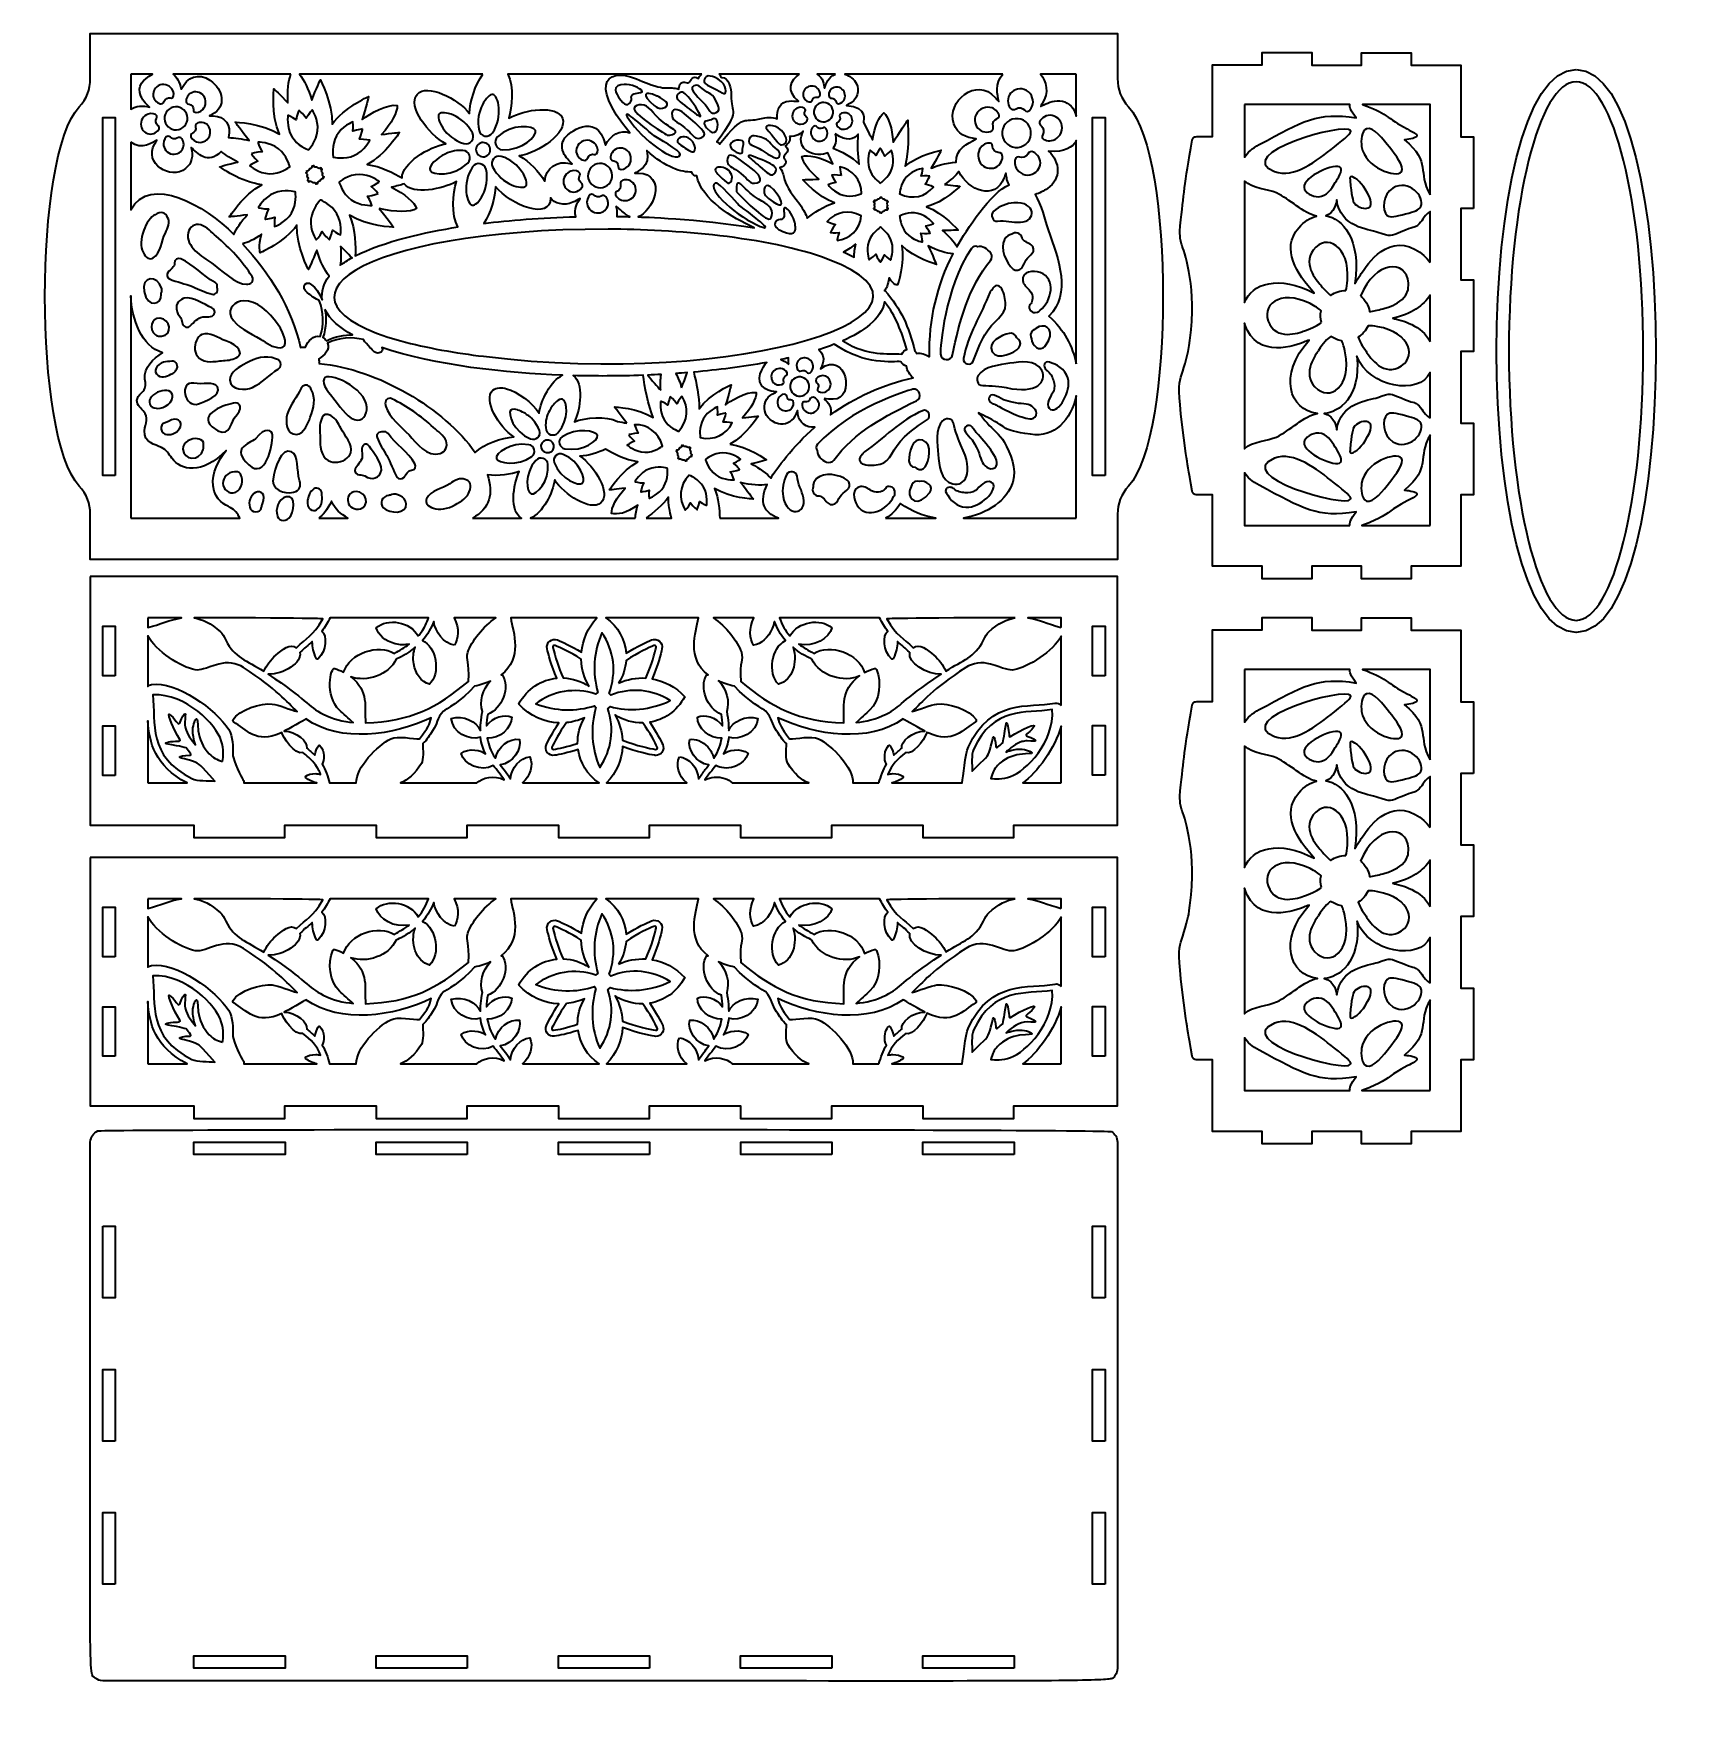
# Model space of a CAD drawing. Header units: inches. Extents: x 7 to 405, y 0 to 403.
import ezdxf

# ---------------------------------------------------------------- set-up
doc = ezdxf.new("R2010")
doc.units = ezdxf.units.IN
doc.header["$MEASUREMENT"] = 0
doc.layers.add('_U+0421_U+043B_U+043E_U+0439 1', color=7, linetype='Continuous')

msp = doc.modelspace()

# ---------------------------------------------------------------- linework, layer by layer
at = {"layer": '_U+0421_U+043B_U+043E_U+0439 1', "color": 250, "lineweight": 35, "true_color": 0x373435}
for points in [[(26.49, 296.27), (23.49, 296.27), (23.49, 382.7), (26.49, 382.7), (26.49, 296.27)], [(265.46, 296.27), (262.46, 296.27), (262.46, 382.7), (265.46, 382.7), (265.46, 296.27)], [(20.46, 271.86), (20.46, 211.86), (45.43, 211.86), (45.43, 208.86), (67.45, 208.86), (67.45, 211.86), (89.46, 211.86), (89.46, 208.86), (111.47, 208.86), (111.47, 211.86), (133.49, 211.86), (133.49, 208.86), (155.43, 208.86), (155.43, 211.86), (177.44, 211.86), (177.44, 208.86), (199.46, 208.86), (199.46, 211.86), (221.44, 211.86), (221.44, 208.86), (243.45, 208.86), (243.45, 211.86), (268.46, 211.86), (268.46, 271.86), (20.46, 271.86), (20.46, 271.86)], [(26.45, 247.88), (23.46, 247.88), (23.46, 259.87), (26.45, 259.87), (26.45, 247.88)], [(265.46, 247.88), (262.46, 247.88), (262.46, 259.87), (265.46, 259.87), (265.46, 247.88)], [(26.45, 223.85), (23.46, 223.85), (23.46, 235.85), (26.45, 235.85), (26.45, 223.85)], [(265.46, 223.89), (262.46, 223.89), (262.46, 235.88), (265.46, 235.88), (265.46, 223.89)], [(20.46, 204.04), (20.46, 144.04), (45.43, 144.04), (45.43, 141.04), (67.45, 141.04), (67.45, 144.04), (89.46, 144.04), (89.46, 141.04), (111.47, 141.04), (111.47, 144.04), (133.49, 144.04), (133.49, 141.04), (155.43, 141.04), (155.43, 144.04), (177.44, 144.04), (177.44, 141.04), (199.46, 141.04), (199.46, 144.04), (221.44, 144.04), (221.44, 141.04), (243.45, 141.04), (243.45, 144.04), (268.46, 144.04), (268.46, 204.04), (20.46, 204.04)], [(26.45, 180.05), (23.46, 180.05), (23.46, 192.05), (26.45, 192.05), (26.45, 180.05)], [(265.46, 180.05), (262.46, 180.05), (262.46, 192.05), (265.46, 192.05), (265.46, 180.05)], [(26.45, 156.03), (23.46, 156.03), (23.46, 168.02), (26.45, 168.02), (26.45, 156.03)], [(265.46, 156.07), (262.46, 156.07), (262.46, 168.06), (265.46, 168.06), (265.46, 156.07)], [(67.48, 132.29), (45.47, 132.29), (45.47, 135.29), (67.48, 135.29), (67.48, 132.29), (67.48, 132.29)], [(111.47, 132.29), (89.46, 132.29), (89.46, 135.29), (111.47, 135.29), (111.47, 132.29)], [(155.5, 132.29), (133.49, 132.29), (133.49, 135.29), (155.5, 135.29), (155.5, 132.29)], [(199.46, 132.29), (177.48, 132.29), (177.48, 135.29), (199.46, 135.29), (199.46, 132.29)], [(243.48, 132.29), (221.47, 132.29), (221.47, 135.29), (243.48, 135.29), (243.48, 132.29)], [(23.46, 115), (26.45, 115), (26.45, 97.72), (23.46, 97.72), (23.46, 115)], [(265.46, 97.72), (262.46, 97.72), (262.46, 115), (265.46, 115), (265.46, 97.72)], [(26.49, 63.14), (23.49, 63.14), (23.49, 80.43), (26.49, 80.43), (26.49, 63.14)], [(265.46, 63.14), (262.46, 63.14), (262.46, 80.43), (265.46, 80.43), (265.46, 63.14)], [(26.49, 28.57), (23.49, 28.57), (23.49, 45.86), (26.49, 45.86), (26.49, 28.57)], [(265.46, 28.57), (262.46, 28.57), (262.46, 45.86), (265.46, 45.86), (265.46, 28.57)], [(67.48, 8.29), (45.47, 8.29), (45.47, 11.29), (67.48, 11.29), (67.48, 8.29), (67.48, 8.29)], [(111.47, 8.29), (89.46, 8.29), (89.46, 11.29), (111.47, 11.29), (111.47, 8.29)], [(155.5, 8.29), (133.49, 8.29), (133.49, 11.29), (155.5, 11.29), (155.5, 8.29)], [(199.46, 8.29), (177.44, 8.29), (177.44, 11.29), (199.46, 11.29), (199.46, 8.29)], [(243.48, 8.29), (221.47, 8.29), (221.47, 11.29), (243.48, 11.29), (243.48, 8.29)]]:
    msp.add_lwpolyline(points, dxfattribs=at)
for points, knots in [([(271.14, 385.28), (269.34, 387.18), (268.46, 389.44), (268.46, 392.09), (268.46, 392.09), (268.46, 402.99), (268.46, 402.99), (268.46, 402.99), (20.46, 402.99), (20.46, 402.99), (20.46, 402.99), (20.46, 392.09), (20.46, 392.09), (20.46, 389.48), (19.58, 387.22), (17.78, 385.28), (6.74, 373.43), (6.72, 305.57), (17.78, 293.7), (19.58, 291.76), (20.46, 289.5), (20.46, 286.89), (20.46, 286.89), (20.46, 275.99), (20.46, 275.99), (20.46, 275.99), (268.46, 275.99), (268.46, 275.99), (268.46, 275.99), (268.46, 286.89), (268.46, 286.89), (268.46, 289.5), (269.34, 291.76), (271.14, 293.7), (282.18, 305.54), (282.2, 373.41), (271.14, 385.28)], [0, 0, 0, 0, 1, 1, 1, 2, 2, 2, 3, 3, 3, 4, 4, 4, 5, 5, 5, 6, 6, 6, 7, 7, 7, 8, 8, 8, 9, 9, 9, 10, 10, 10, 11, 11, 11, 12, 12, 12, 12]), ([(168.07, 393.15), (167.61, 392.74), (167.4, 392.35), (167.3, 392.08), (165.9, 393.04), (165.5, 391.57), (164.93, 391.1), (164.57, 390.79), (163.35, 391.81), (162.8, 390.62), (162.62, 390.22), (162.56, 389.83), (162.57, 389.5), (159.77, 390.47), (160.19, 388.74), (153.78, 391.4), (145.63, 395.41), (140.21, 391.48), (150.75, 379), (148.38, 379.86), (146, 378.43), (144.87, 376.03), (142.55, 384.87), (135.4, 378.21), (135.4, 378.21), (134.32, 377.09), (134.08, 375.74), (134.67, 374.27), (135.21, 372.94), (136.24, 372.08), (136.82, 371.52), (136.62, 371.5), (136.46, 371.53), (136.3, 371.58), (133.25, 372.42), (130.32, 370.44), (130.18, 367.35), (128.87, 369.49), (126.44, 372.13), (124.03, 373.41), (128.64, 374.15), (135.81, 379.01), (134.43, 382.5), (133.13, 385.79), (125.43, 384.7), (121.49, 382.53), (122.33, 385.09), (122.71, 390.11), (121.27, 393.15), (121.27, 393.15), (168.07, 393.15), (168.07, 393.15)], [0, 0, 0, 0, 1, 1, 1, 2, 2, 2, 3, 3, 3, 4, 4, 4, 5, 5, 5, 6, 6, 6, 7, 7, 7, 8, 8, 8, 9, 9, 9, 10, 10, 10, 11, 11, 11, 12, 12, 12, 13, 13, 13, 14, 14, 14, 15, 15, 15, 16, 16, 16, 17, 17, 17, 17]), ([(354.38, 360.76), (354.38, 360.76), (354.38, 378.04), (354.38, 378.04), (354.38, 378.04), (351.38, 378.04), (351.38, 378.04), (351.38, 378.04), (351.38, 395.33), (351.38, 395.33), (351.38, 395.33), (339.39, 395.33), (339.39, 395.33), (339.39, 395.33), (339.39, 398.33), (339.39, 398.33), (339.39, 398.33), (327.4, 398.33), (327.4, 398.33), (327.4, 398.33), (327.4, 395.33), (327.4, 395.33), (327.4, 395.33), (315.4, 395.33), (315.4, 395.33), (315.4, 395.33), (315.4, 398.36), (315.4, 398.36), (315.4, 398.36), (303.41, 398.36), (303.41, 398.36), (303.41, 398.36), (303.41, 395.37), (303.41, 395.37), (303.41, 395.37), (291.42, 395.37), (291.42, 395.37), (291.42, 395.37), (291.42, 378.08), (291.42, 378.08), (287.16, 378.08), (287.14, 378.18), (286.75, 377.78), (286.6, 377.63), (286.51, 377.46), (286.48, 377.23), (284.56, 366.17), (284.48, 364.49), (283.62, 356.56), (283.52, 355.47), (283.34, 354.1), (283.95, 352.1), (284.05, 351.75), (287.04, 344.31), (286.41, 333.71), (286.41, 333.7), (286.41, 333.69), (286.41, 333.67), (286.47, 333.54), (285.84, 326.89), (285.5, 326.19), (283.64, 316.83), (282.02, 323.31), (284.99, 301.59), (285.36, 298.7), (285.52, 298.01), (286.48, 292.46), (286.55, 291.98), (286.96, 291.61), (287.46, 291.61), (287.46, 291.61), (291.42, 291.61), (291.42, 291.61), (291.42, 291.61), (291.42, 274.33), (291.42, 274.33), (291.42, 274.33), (303.41, 274.33), (303.41, 274.33), (303.41, 274.33), (303.41, 271.33), (303.41, 271.33), (303.41, 271.33), (315.4, 271.33), (315.4, 271.33), (315.4, 271.33), (315.4, 274.33), (315.4, 274.33), (315.4, 274.33), (327.4, 274.33), (327.4, 274.33), (327.4, 274.33), (327.4, 271.33), (327.4, 271.33), (327.4, 271.33), (339.39, 271.33), (339.39, 271.33), (339.39, 271.33), (339.39, 274.33), (339.39, 274.33), (339.39, 274.33), (351.39, 274.33), (351.39, 274.33), (351.39, 274.33), (351.39, 291.61), (351.39, 291.61), (351.39, 291.61), (354.38, 291.61), (354.38, 291.61), (354.38, 291.61), (354.38, 308.9), (354.38, 308.9), (354.38, 308.9), (351.38, 308.9), (351.38, 308.9), (351.38, 308.9), (351.38, 326.19), (351.38, 326.19), (351.38, 326.19), (354.38, 326.19), (354.38, 326.19), (354.38, 326.19), (354.38, 343.47), (354.38, 343.47), (354.38, 343.47), (351.38, 343.47), (351.38, 343.47), (351.38, 343.47), (351.38, 360.76), (351.38, 360.76), (351.38, 360.76), (354.38, 360.76), (354.38, 360.76)], [0, 0, 0, 0, 1, 1, 1, 2, 2, 2, 3, 3, 3, 4, 4, 4, 5, 5, 5, 6, 6, 6, 7, 7, 7, 8, 8, 8, 9, 9, 9, 10, 10, 10, 11, 11, 11, 12, 12, 12, 13, 13, 13, 14, 14, 14, 15, 15, 15, 16, 16, 16, 17, 17, 17, 18, 18, 18, 19, 19, 19, 20, 20, 20, 21, 21, 21, 22, 22, 22, 23, 23, 23, 24, 24, 24, 25, 25, 25, 26, 26, 26, 27, 27, 27, 28, 28, 28, 29, 29, 29, 30, 30, 30, 31, 31, 31, 32, 32, 32, 33, 33, 33, 34, 34, 34, 35, 35, 35, 36, 36, 36, 37, 37, 37, 38, 38, 38, 39, 39, 39, 40, 40, 40, 41, 41, 41, 42, 42, 42, 43, 43, 43, 44, 44, 44, 44]), ([(30.24, 393.15), (30.24, 393.15), (35.49, 393.15), (35.49, 393.15), (33.15, 391.9), (31.65, 390.32), (32.64, 387.86), (33.16, 386.59), (34.15, 385.76), (34.71, 385.22), (34.2, 385.17), (32.32, 386.1), (30.24, 384.67), (30.24, 384.67), (30.24, 393.15), (30.24, 393.15)], [0, 0, 0, 0, 1, 1, 1, 2, 2, 2, 3, 3, 3, 4, 4, 4, 5, 5, 5, 5]), ([(68.89, 393.15), (68.27, 391.57), (67.98, 389.06), (68.17, 386.21), (66.36, 388.15), (64.76, 389.65), (64.76, 389.65), (64.76, 389.65), (64.09, 383.31), (66.11, 378.67), (61.81, 381.34), (55.45, 381.6), (55.45, 381.6), (55.45, 381.6), (56.96, 379.42), (58.84, 377.11), (57.04, 377.56), (55.32, 377.8), (53.84, 377.84), (54.56, 380.99), (52.93, 382.97), (50.15, 383.07), (50.09, 383.07), (49.47, 383.06), (49.2, 383.06), (49.45, 383.24), (49.7, 383.34), (49.94, 383.47), (53.29, 385.32), (52.65, 389.35), (49.35, 391.71), (46.68, 393.63), (43.76, 392.39), (42.43, 389.54), (41.96, 391.35), (41.27, 392.48), (40.49, 393.15), (40.49, 393.15), (68.89, 393.15), (68.89, 393.15)], [0, 0, 0, 0, 1, 1, 1, 2, 2, 2, 3, 3, 3, 4, 4, 4, 5, 5, 5, 6, 6, 6, 7, 7, 7, 8, 8, 8, 9, 9, 9, 10, 10, 10, 11, 11, 11, 12, 12, 12, 13, 13, 13, 13]), ([(115.26, 393.15), (113.35, 390.67), (112.04, 386.43), (112.04, 383.67), (109.2, 387.19), (101.73, 391.09), (99.35, 388.28), (96.96, 385.45), (102.07, 378.57), (106.29, 376.33), (102.2, 375.67), (95.68, 371.61), (95.72, 368.11), (93.79, 369.27), (90.5, 370.95), (87.26, 371.32), (91.73, 373.7), (95.13, 379.09), (95.13, 379.09), (95.13, 379.09), (93.19, 378.93), (90.78, 378.58), (93.19, 381.27), (94.64, 384.01), (94.54, 385.58), (92.24, 386.06), (88.05, 383.67), (86.1, 382.2), (87.01, 385.06), (87.62, 387.67), (87.64, 387.75), (87.46, 387.67), (81.78, 385.11), (78.81, 381.1), (78.97, 386.16), (76.01, 391.8), (76.01, 391.8), (76.01, 391.8), (74.96, 389.57), (73.94, 386.91), (73.15, 389.57), (72.04, 391.8), (70.93, 393.15), (70.93, 393.15), (115.26, 393.15), (115.26, 393.15)], [0, 0, 0, 0, 1, 1, 1, 2, 2, 2, 3, 3, 3, 4, 4, 4, 5, 5, 5, 6, 6, 6, 7, 7, 7, 8, 8, 8, 9, 9, 9, 10, 10, 10, 11, 11, 11, 12, 12, 12, 13, 13, 13, 14, 14, 14, 15, 15, 15, 15]), ([(169.15, 392.51), (169.72, 392.95), (170.58, 392.63), (171.16, 392.41), (173.93, 391.36), (174.15, 388.85), (173.69, 388.52), (173.39, 388.31), (172.9, 388.73), (171.59, 389.44), (169.59, 390.54), (168.81, 390.61), (168.67, 391.3), (168.58, 391.76), (168.81, 392.26), (169.15, 392.51)], [0, 0, 0, 0, 1, 1, 1, 2, 2, 2, 3, 3, 3, 4, 4, 4, 5, 5, 5, 5]), ([(191.72, 393.15), (189.43, 391.92), (188.49, 388.94), (191.42, 386.62), (190.7, 386.64), (189.95, 386.72), (189.19, 386.67), (186.99, 386.54), (186.05, 384.58), (186.29, 382.34), (185.24, 382.88), (183.44, 382.74), (182.47, 382.47), (177.9, 381.22), (178.79, 384.02), (172.38, 376.29), (172.24, 376.56), (172, 376.73), (171.72, 376.78), (177.62, 384.92), (175.12, 383.37), (175.19, 388.11), (175.21, 389.57), (174.56, 392.51), (172.9, 392.31), (172.76, 392.29), (172.38, 393.02), (172.31, 393.15), (172.31, 393.15), (191.72, 393.15), (191.72, 393.15)], [0, 0, 0, 0, 1, 1, 1, 2, 2, 2, 3, 3, 3, 4, 4, 4, 5, 5, 5, 6, 6, 6, 7, 7, 7, 8, 8, 8, 9, 9, 9, 10, 10, 10, 10]), ([(200.37, 393.15), (198.56, 392.48), (198.11, 390.8), (197.69, 389.81), (197.56, 390.73), (197.46, 392.19), (195.96, 393.15), (195.96, 393.15), (200.37, 393.15), (200.37, 393.15)], [0, 0, 0, 0, 1, 1, 1, 2, 2, 2, 3, 3, 3, 3]), ([(240.75, 393.15), (238.71, 390.84), (239.52, 388.12), (239.78, 386.52), (239.5, 386.86), (239.23, 387.19), (238.94, 387.52), (234.46, 392.64), (227.03, 386.51), (228.97, 381.18), (229.9, 378.63), (231.86, 377.84), (234.33, 377.52), (232.18, 376.27), (229.32, 375.2), (229.51, 371.9), (227.14, 371.89), (223.86, 370.68), (223.51, 370.44), (224.84, 372.69), (225.88, 374.78), (225.88, 374.78), (225.88, 374.78), (220.51, 373.76), (217.19, 370.96), (218.33, 375.15), (217.8, 382.06), (217.8, 382.06), (217.8, 382.06), (215.65, 378.79), (214.26, 376.76), (214.07, 380.12), (213.18, 382.89), (212.08, 383.82), (210.93, 383.02), (209.83, 380.49), (209.31, 377.32), (208.69, 378.41), (207.8, 380.18), (207.13, 381.54), (207.13, 381.89), (208.31, 385.22), (203.03, 385.58), (203.15, 385.69), (203.26, 385.74), (203.38, 385.79), (205.81, 386.85), (206.17, 389.42), (205.46, 390.82), (204.84, 392.01), (203.85, 392.76), (202.63, 393.15), (202.63, 393.15), (240.75, 393.15), (240.75, 393.15)], [0, 0, 0, 0, 1, 1, 1, 2, 2, 2, 3, 3, 3, 4, 4, 4, 5, 5, 5, 6, 6, 6, 7, 7, 7, 8, 8, 8, 9, 9, 9, 10, 10, 10, 11, 11, 11, 12, 12, 12, 13, 13, 13, 14, 14, 14, 15, 15, 15, 16, 16, 16, 17, 17, 17, 18, 18, 18, 18]), ([(258.48, 393.15), (258.48, 393.15), (258.48, 383.01), (258.48, 383.01), (258.24, 383.83), (258, 384.35), (258, 384.35), (257.16, 386.01), (255.74, 386.8), (253.86, 386.71), (252.21, 386.63), (250.87, 385.85), (249.93, 385.37), (249.98, 385.61), (250.09, 385.77), (250.2, 385.93), (252.06, 388.63), (251.3, 391.54), (249.83, 393.15), (249.83, 393.15), (258.48, 393.15), (258.48, 393.15)], [0, 0, 0, 0, 1, 1, 1, 2, 2, 2, 3, 3, 3, 4, 4, 4, 5, 5, 5, 6, 6, 6, 7, 7, 7, 7]), ([(379.22, 394.29), (353.63, 394.29), (353.55, 258.33), (379.22, 258.33), (404.89, 258.33), (404.8, 394.29), (379.22, 394.29)], [0, 0, 0, 0, 1, 1, 1, 2, 2, 2, 2]), ([(36.85, 390.34), (37.99, 391.02), (39.47, 390.56), (40.14, 389.65), (40.63, 388.98), (40.78, 387.89), (40.35, 387.51), (40, 387.2), (39.54, 387.6), (38.92, 387.28), (38.24, 386.93), (38.36, 386.24), (37.85, 386.04), (37.21, 385.8), (36.08, 386.52), (35.73, 387.53), (35.37, 388.56), (35.9, 389.78), (36.85, 390.34)], [0, 0, 0, 0, 1, 1, 1, 2, 2, 2, 3, 3, 3, 4, 4, 4, 5, 5, 5, 6, 6, 6, 6]), ([(43.68, 386.25), (43.33, 386.84), (43.84, 388.08), (44.77, 388.6), (45.72, 389.14), (47.01, 388.84), (47.73, 388.01), (48.6, 387), (48.41, 385.46), (47.64, 384.65), (47.06, 384.04), (46.02, 383.7), (45.57, 384.06), (45.2, 384.35), (45.52, 384.87), (45.09, 385.42), (44.62, 386.02), (43.96, 385.78), (43.68, 386.25)], [0, 0, 0, 0, 1, 1, 1, 2, 2, 2, 3, 3, 3, 4, 4, 4, 5, 5, 5, 6, 6, 6, 6]), ([(117.65, 388.25), (118.94, 388.03), (120.24, 383.01), (117.57, 378.98), (116.7, 377.67), (114.66, 378.06), (114.32, 379.57), (113.27, 384.2), (116.36, 388.46), (117.65, 388.25)], [0, 0, 0, 0, 1, 1, 1, 2, 2, 2, 3, 3, 3, 3]), ([(151.14, 387.94), (150.95, 387.51), (151.29, 387.13), (150.99, 386.55), (150.47, 385.57), (149.49, 385.26), (148, 387.62), (147.51, 388.39), (147, 389.21), (147.31, 389.85), (147.73, 390.7), (149.32, 390.64), (149.91, 390.62), (151.97, 390.53), (153.79, 389.38), (153.67, 388.91), (153.56, 388.44), (151.53, 388.85), (151.14, 387.94)], [0, 0, 0, 0, 1, 1, 1, 2, 2, 2, 3, 3, 3, 4, 4, 4, 5, 5, 5, 6, 6, 6, 6]), ([(157.24, 387.88), (157.41, 387.81), (159.94, 386.7), (159.74, 385.73), (159.64, 385.2), (158.78, 384.83), (158.08, 384.87), (157.73, 384.88), (157.34, 385), (156.59, 385.62), (153.5, 388.18), (154, 389.27), (157.24, 387.88)], [0, 0, 0, 0, 1, 1, 1, 2, 2, 2, 3, 3, 3, 4, 4, 4, 4]), ([(162.04, 387.78), (162.11, 388.26), (162.6, 388.72), (163.1, 388.79), (163.99, 388.92), (164.78, 387.81), (166.05, 385.99), (169.47, 381.07), (167.2, 383.12), (164.6, 385.12), (162.61, 386.66), (161.96, 387.15), (162.04, 387.78)], [0, 0, 0, 0, 1, 1, 1, 2, 2, 2, 3, 3, 3, 4, 4, 4, 4]), ([(171.94, 385.78), (172.26, 384.99), (172.26, 384.73), (172.18, 384.52), (171.98, 383.99), (171.26, 383.65), (170.69, 383.76), (170.12, 383.88), (170.01, 384.38), (169.26, 385.39), (168.58, 386.29), (165.47, 389), (165.76, 389.85), (165.89, 390.24), (166.4, 390.49), (166.82, 390.49), (167.33, 390.5), (167.65, 390.15), (168.17, 389.71), (170.17, 387.98), (170.6, 389.01), (171.94, 385.78)], [0, 0, 0, 0, 1, 1, 1, 2, 2, 2, 3, 3, 3, 4, 4, 4, 5, 5, 5, 6, 6, 6, 7, 7, 7, 7]), ([(193.5, 389.97), (194.42, 390.57), (195.66, 390.24), (196.23, 389.51), (196.67, 388.97), (196.82, 388.07), (196.48, 387.75), (196.2, 387.48), (195.81, 387.79), (195.3, 387.51), (194.75, 387.2), (194.87, 386.63), (194.46, 386.46), (193.94, 386.24), (192.98, 386.8), (192.66, 387.62), (192.33, 388.46), (192.73, 389.48), (193.5, 389.97)], [0, 0, 0, 0, 1, 1, 1, 2, 2, 2, 3, 3, 3, 4, 4, 4, 5, 5, 5, 6, 6, 6, 6]), ([(201.93, 389.57), (202.79, 388.88), (202.86, 387.6), (202.36, 386.83), (201.98, 386.24), (201.18, 385.82), (200.76, 386.04), (200.42, 386.22), (200.6, 386.69), (200.17, 387.08), (199.7, 387.5), (199.2, 387.21), (198.9, 387.55), (198.53, 387.97), (198.76, 389.06), (199.43, 389.62), (200.13, 390.2), (201.22, 390.14), (201.93, 389.57)], [0, 0, 0, 0, 1, 1, 1, 2, 2, 2, 3, 3, 3, 4, 4, 4, 5, 5, 5, 6, 6, 6, 6]), ([(242.14, 387.67), (242.57, 388.96), (244.01, 389.75), (245.36, 389.58), (247, 389.38), (248.11, 387.81), (248.07, 386.43), (248.05, 385.38), (247.37, 384.21), (246.66, 384.16), (246.08, 384.12), (245.94, 384.86), (245.09, 385.01), (244.16, 385.18), (243.75, 384.41), (243.1, 384.61), (242.29, 384.86), (241.72, 386.42), (242.14, 387.67)], [0, 0, 0, 0, 1, 1, 1, 2, 2, 2, 3, 3, 3, 4, 4, 4, 5, 5, 5, 6, 6, 6, 6]), ([(379.19, 261.29), (370.23, 261.29), (362.96, 290.43), (362.96, 326.31), (362.96, 362.22), (370.23, 391.32), (379.19, 391.32), (388.15, 391.32), (395.41, 362.22), (395.41, 326.31), (395.41, 290.39), (388.15, 261.29), (379.19, 261.29)], [0, 0, 0, 0, 1, 1, 1, 2, 2, 2, 3, 3, 3, 4, 4, 4, 4]), ([(36.26, 381.63), (36.38, 380.88), (37.07, 380.77), (37.09, 380.22), (37.12, 379.54), (36.08, 378.69), (35.02, 378.68), (33.92, 378.67), (32.94, 379.55), (32.7, 380.63), (32.42, 381.93), (33.33, 383.19), (34.39, 383.53), (35.19, 383.79), (36.27, 383.58), (36.49, 383.06), (36.67, 382.63), (36.15, 382.32), (36.26, 381.63)], [0, 0, 0, 0, 1, 1, 1, 2, 2, 2, 3, 3, 3, 4, 4, 4, 5, 5, 5, 6, 6, 6, 6]), ([(42.34, 379.95), (40.94, 379.29), (39.26, 379.89), (38.6, 381.3), (37.94, 382.7), (38.55, 384.38), (39.95, 385.03), (41.36, 385.69), (43.03, 385.09), (43.69, 383.68), (44.35, 382.28), (43.74, 380.6), (42.34, 379.95)], [0, 0, 0, 0, 1, 1, 1, 2, 2, 2, 3, 3, 3, 4, 4, 4, 4]), ([(70.81, 384.41), (70.81, 384.41), (71.76, 383.7), (72.59, 382.5), (73.26, 383.74), (74.05, 384.52), (74.05, 384.52), (74.05, 384.52), (75.61, 382.17), (75.33, 379.5), (75.06, 376.92), (73.23, 374.99), (73.12, 374.87), (73.11, 374.86), (73.11, 374.86), (73.11, 374.87), (72.95, 374.93), (70.42, 375.89), (69.1, 378.12), (67.73, 380.42), (68.16, 383.21), (68.16, 383.21), (68.16, 383.21), (69.1, 382.88), (70.14, 382.12), (70.35, 383.45), (70.81, 384.41), (70.81, 384.41)], [0, 0, 0, 0, 1, 1, 1, 2, 2, 2, 3, 3, 3, 4, 4, 4, 5, 5, 5, 6, 6, 6, 7, 7, 7, 8, 8, 8, 9, 9, 9, 9]), ([(110.63, 376.41), (106.16, 377.69), (103.81, 382.46), (104.65, 383.51), (105.46, 384.52), (110.48, 383.27), (112.73, 378.97), (113.45, 377.58), (112.13, 375.97), (110.63, 376.41)], [0, 0, 0, 0, 1, 1, 1, 2, 2, 2, 3, 3, 3, 3]), ([(156.62, 378.24), (156.93, 377.98), (163.23, 374.61), (162.89, 373.74), (161.92, 371.24), (153.54, 377.55), (150.44, 382.29), (148.2, 385.72), (153.37, 380.96), (156.62, 378.24)], [0, 0, 0, 0, 1, 1, 1, 2, 2, 2, 3, 3, 3, 3]), ([(158.79, 381.55), (160.56, 380.16), (161.87, 379.67), (161.74, 379.1), (161.62, 378.62), (160.58, 378.45), (159.74, 378.39), (158.66, 379.06), (151.34, 383.71), (151.73, 384.97), (151.9, 385.5), (152.82, 385.78), (153.57, 385.76), (155.39, 385.7), (155.83, 383.88), (158.79, 381.55)], [0, 0, 0, 0, 1, 1, 1, 2, 2, 2, 3, 3, 3, 4, 4, 4, 5, 5, 5, 5]), ([(163.91, 383.58), (168.12, 380.04), (168.92, 379.1), (168.68, 378.4), (168.5, 377.89), (167.74, 377.65), (167.22, 377.66), (166.29, 377.67), (165.91, 378.45), (164.67, 379.62), (162.52, 381.65), (161.13, 381.67), (160.91, 383.03), (160.55, 385.14), (162.34, 384.9), (163.91, 383.58)], [0, 0, 0, 0, 1, 1, 1, 2, 2, 2, 3, 3, 3, 4, 4, 4, 5, 5, 5, 5]), ([(193.08, 384.71), (193.24, 384.36), (192.82, 384.09), (192.92, 383.53), (193.04, 382.91), (193.62, 382.83), (193.64, 382.38), (193.68, 381.82), (192.84, 381.09), (191.96, 381.06), (191.05, 381.03), (190.22, 381.74), (190, 382.62), (189.74, 383.69), (190.46, 384.75), (191.33, 385.06), (191.99, 385.29), (192.88, 385.14), (193.08, 384.71)], [0, 0, 0, 0, 1, 1, 1, 2, 2, 2, 3, 3, 3, 4, 4, 4, 5, 5, 5, 6, 6, 6, 6]), ([(195.38, 385), (195.94, 386.15), (197.33, 386.63), (198.49, 386.07), (199.64, 385.51), (200.12, 384.12), (199.56, 382.96), (199, 381.81), (197.61, 381.33), (196.45, 381.89), (195.3, 382.45), (194.82, 383.84), (195.38, 385)], [0, 0, 0, 0, 1, 1, 1, 2, 2, 2, 3, 3, 3, 4, 4, 4, 4]), ([(201.44, 383.41), (201.73, 383.9), (202.83, 384.02), (203.57, 383.56), (204.34, 383.07), (204.64, 382.02), (204.32, 381.17), (203.93, 380.14), (202.74, 379.66), (201.85, 379.9), (201.17, 380.08), (200.52, 380.7), (200.59, 381.17), (200.66, 381.55), (201.16, 381.53), (201.39, 382.06), (201.65, 382.63), (201.21, 383.02), (201.44, 383.41)], [0, 0, 0, 0, 1, 1, 1, 2, 2, 2, 3, 3, 3, 4, 4, 4, 5, 5, 5, 6, 6, 6, 6]), ([(238.32, 379.71), (237.83, 379.02), (236.16, 378.97), (235.11, 379.76), (234.02, 380.58), (233.72, 382.2), (234.31, 383.42), (235.02, 384.92), (236.85, 385.47), (238.16, 385), (239.14, 384.65), (240.04, 383.63), (239.86, 382.94), (239.72, 382.38), (238.98, 382.48), (238.56, 381.72), (238.1, 380.89), (238.71, 380.26), (238.32, 379.71)], [0, 0, 0, 0, 1, 1, 1, 2, 2, 2, 3, 3, 3, 4, 4, 4, 5, 5, 5, 6, 6, 6, 6]), ([(299.1, 385.8), (299.1, 385.8), (324.57, 385.8), (324.57, 385.8), (324.35, 385.27), (324.8, 384.23), (326.09, 382.57), (316.66, 384.14), (313.26, 381.79), (302.66, 376.16), (301, 375.3), (299.84, 374.23), (299.11, 373.13), (299.1, 373.13), (299.1, 373.13), (299.1, 373.13), (299.1, 373.13), (299.1, 385.8), (299.1, 385.8)], [0, 0, 0, 0, 1, 1, 1, 2, 2, 2, 3, 3, 3, 4, 4, 4, 5, 5, 5, 6, 6, 6, 6]), ([(343.91, 364.03), (340.76, 369.67), (344.29, 371.81), (337.74, 377.33), (339.18, 377.47), (340.62, 377.73), (340.75, 378.25), (340.88, 378.64), (339.83, 379.17), (338.4, 379.95), (333.6, 382.42), (333.18, 383.99), (327.64, 385.8), (327.64, 385.8), (343.91, 385.8), (343.91, 385.8), (343.91, 385.8), (343.91, 364.03), (343.91, 364.03), (343.91, 364.03), (343.91, 364.03), (343.91, 364.03)], [0, 0, 0, 0, 1, 1, 1, 2, 2, 2, 3, 3, 3, 4, 4, 4, 5, 5, 5, 6, 6, 6, 7, 7, 7, 7]), ([(44.71, 378.47), (44.83, 378.93), (45.43, 378.85), (45.77, 379.46), (46.13, 380.13), (45.64, 380.64), (45.96, 381.08), (46.35, 381.64), (47.7, 381.68), (48.55, 381.05), (49.42, 380.39), (49.67, 379.09), (49.2, 378.1), (48.63, 376.89), (47.15, 376.44), (46.1, 376.82), (45.3, 377.1), (44.57, 377.92), (44.71, 378.47)], [0, 0, 0, 0, 1, 1, 1, 2, 2, 2, 3, 3, 3, 4, 4, 4, 5, 5, 5, 6, 6, 6, 6]), ([(86.18, 379.93), (86.18, 379.93), (86.05, 378.76), (85.43, 377.43), (86.83, 377.48), (87.91, 377.19), (87.91, 377.19), (87.91, 377.19), (86.66, 374.66), (84.22, 373.56), (81.85, 372.49), (79.26, 373.1), (79.1, 373.14), (79.09, 373.14), (79.09, 373.14), (79.09, 373.15), (79.06, 373.31), (78.62, 375.99), (79.88, 378.26), (81.19, 380.6), (83.82, 381.62), (83.82, 381.62), (83.82, 381.62), (84, 380.64), (83.87, 379.36), (85.13, 379.85), (86.18, 379.93), (86.18, 379.93)], [0, 0, 0, 0, 1, 1, 1, 2, 2, 2, 3, 3, 3, 4, 4, 4, 5, 5, 5, 6, 6, 6, 7, 7, 7, 8, 8, 8, 9, 9, 9, 9]), ([(118.77, 378), (122.21, 381.26), (127.46, 380.78), (127.93, 379.56), (128.39, 378.36), (124.79, 374.66), (119.92, 374.89), (119.19, 374.93), (118.56, 375.42), (118.33, 376.11), (118.09, 376.77), (118.27, 377.51), (118.77, 378)], [0, 0, 0, 0, 1, 1, 1, 2, 2, 2, 3, 3, 3, 4, 4, 4, 4]), ([(169.38, 380.02), (169.3, 380.11), (168.43, 381.06), (168.71, 381.58), (168.86, 381.84), (169.14, 381.71), (170.05, 382.04), (170.81, 382.32), (171.45, 382.97), (171.86, 381.51), (172.22, 380.15), (171.48, 377.73), (169.38, 380.02)], [0, 0, 0, 0, 1, 1, 1, 2, 2, 2, 3, 3, 3, 4, 4, 4, 4]), ([(188.45, 376.78), (188.27, 376.41), (187.82, 376.08), (187.36, 376.08), (186.65, 376.07), (186.42, 376.82), (184.94, 378.56), (183.98, 379.69), (183.47, 380.09), (183.62, 380.43), (183.85, 380.94), (186.33, 381.25), (187.94, 378.74), (188.27, 378.21), (188.76, 377.44), (188.45, 376.78)], [0, 0, 0, 0, 1, 1, 1, 2, 2, 2, 3, 3, 3, 4, 4, 4, 5, 5, 5, 5]), ([(189.24, 378.22), (190.88, 377.82), (192.11, 379.05), (192.58, 379.43), (192.48, 379.03), (190.9, 376.45), (193.56, 374.6), (195.05, 373.56), (197.31, 373.57), (198.53, 374.15), (198.85, 373.4), (199.26, 372.49), (199.73, 371.54), (196.63, 373.15), (193.65, 373.81), (192.26, 373.31), (192.38, 371.95), (193.96, 369.78), (196.38, 367.77), (194.23, 367.77), (192.5, 367.66), (192.5, 367.66), (192.5, 367.66), (196.07, 363.52), (200.16, 362.05), (197.55, 361.35), (195.06, 359.62), (193.55, 358.4), (193.22, 359.31), (192.66, 360.42), (191.74, 361.77), (186.53, 368.29), (188.73, 367.96), (186.97, 370.59), (187.29, 370.67), (187.65, 370.82), (188, 371.1), (188.67, 371.65), (188.3, 372.31), (188.1, 372.67), (187.81, 373.18), (187.79, 373.21), (188.31, 373.82), (188.95, 374.57), (189.08, 375.13), (188.29, 375.82), (188.96, 376.31), (189.68, 377.46), (189.24, 378.22)], [0, 0, 0, 0, 1, 1, 1, 2, 2, 2, 3, 3, 3, 4, 4, 4, 5, 5, 5, 6, 6, 6, 7, 7, 7, 8, 8, 8, 9, 9, 9, 10, 10, 10, 11, 11, 11, 12, 12, 12, 13, 13, 13, 14, 14, 14, 15, 15, 15, 16, 16, 16, 16]), ([(195.44, 380.67), (195.83, 380.68), (195.89, 380.18), (196.46, 380.04), (197.07, 379.9), (197.37, 380.4), (197.8, 380.24), (198.32, 380.04), (198.65, 378.98), (198.32, 378.16), (197.99, 377.32), (197, 376.85), (196.1, 377.01), (195.02, 377.2), (194.34, 378.29), (194.41, 379.21), (194.47, 379.91), (194.97, 380.67), (195.44, 380.67)], [0, 0, 0, 0, 1, 1, 1, 2, 2, 2, 3, 3, 3, 4, 4, 4, 5, 5, 5, 6, 6, 6, 6]), ([(243.74, 382.4), (245.66, 382.6), (247.37, 381.22), (247.57, 379.3), (247.77, 377.39), (246.38, 375.68), (244.47, 375.48), (242.56, 375.28), (240.84, 376.67), (240.64, 378.58), (240.44, 380.49), (241.83, 382.2), (243.74, 382.4)], [0, 0, 0, 0, 1, 1, 1, 2, 2, 2, 3, 3, 3, 4, 4, 4, 4]), ([(252.21, 383.23), (253.57, 383.22), (254.78, 382.11), (255.04, 380.78), (255.37, 379.16), (254.23, 377.61), (252.91, 377.21), (251.91, 376.9), (250.58, 377.17), (250.31, 377.83), (250.09, 378.37), (250.74, 378.74), (250.62, 379.6), (250.49, 380.53), (249.63, 380.67), (249.61, 381.35), (249.59, 382.2), (250.9, 383.23), (252.21, 383.23)], [0, 0, 0, 0, 1, 1, 1, 2, 2, 2, 3, 3, 3, 4, 4, 4, 5, 5, 5, 6, 6, 6, 6]), ([(320.86, 375.64), (316.56, 372.23), (311.01, 367.83), (306.4, 369.65), (295.81, 373.84), (323.72, 381.72), (324.74, 379.53), (325.01, 378.94), (323.56, 377.79), (320.86, 375.64)], [0, 0, 0, 0, 1, 1, 1, 2, 2, 2, 3, 3, 3, 3]), ([(328.54, 379.96), (330.16, 380.6), (332.79, 377.22), (334.15, 375.49), (335.51, 373.75), (337.85, 370.74), (337, 369.59), (335.84, 368.02), (328.16, 370.54), (327.4, 375.68), (327.18, 377.11), (327.36, 379.49), (328.54, 379.96)], [0, 0, 0, 0, 1, 1, 1, 2, 2, 2, 3, 3, 3, 4, 4, 4, 4]), ([(30.24, 376.75), (32.75, 374.68), (35.65, 376.71), (36.51, 377.19), (36.34, 376.88), (36.16, 376.58), (35.98, 376.28), (33.27, 371.52), (39.9, 367.47), (43.46, 370.37), (45.16, 371.76), (45.21, 373.39), (44.82, 375.42), (46.23, 374.21), (48.81, 371.08), (52.06, 374.48), (53.1, 373.61), (54.48, 372.73), (56.05, 371.94), (53.62, 371.37), (51.69, 370.78), (51.69, 370.78), (51.69, 370.78), (56.83, 367.03), (61.86, 366.46), (57.4, 364.07), (54, 358.69), (54, 358.69), (54, 358.69), (55.94, 358.85), (58.35, 359.19), (56.86, 357.53), (55.74, 355.86), (55.13, 354.45), (48.13, 361.48), (34.89, 369.1), (30.24, 360.38), (30.24, 360.38), (30.24, 376.75), (30.24, 376.75)], [0, 0, 0, 0, 1, 1, 1, 2, 2, 2, 3, 3, 3, 4, 4, 4, 5, 5, 5, 6, 6, 6, 7, 7, 7, 8, 8, 8, 9, 9, 9, 10, 10, 10, 11, 11, 11, 12, 12, 12, 13, 13, 13, 13]), ([(42.9, 375.42), (42.57, 374.37), (41.42, 373.72), (40.33, 373.84), (39, 373.98), (38.1, 375.24), (38.11, 376.35), (38.11, 377.2), (38.65, 378.15), (39.22, 378.2), (39.69, 378.23), (39.81, 377.64), (40.5, 377.53), (41.25, 377.4), (41.57, 378.03), (42.1, 377.87), (42.75, 377.68), (43.23, 376.43), (42.9, 375.42)], [0, 0, 0, 0, 1, 1, 1, 2, 2, 2, 3, 3, 3, 4, 4, 4, 5, 5, 5, 6, 6, 6, 6]), ([(59.34, 373.91), (59.34, 373.91), (60.44, 374.34), (61.91, 374.41), (61.21, 375.63), (60.97, 376.72), (60.97, 376.72), (60.97, 376.72), (63.79, 376.78), (65.9, 375.13), (67.94, 373.52), (68.6, 370.94), (68.64, 370.78), (68.64, 370.77), (68.64, 370.78), (68.63, 370.78), (68.5, 370.67), (66.33, 369.04), (63.74, 369.11), (61.06, 369.18), (58.94, 371.04), (58.94, 371.04), (58.94, 371.04), (59.72, 371.65), (60.92, 372.13), (59.9, 373.02), (59.34, 373.91), (59.34, 373.91)], [0, 0, 0, 0, 1, 1, 1, 2, 2, 2, 3, 3, 3, 4, 4, 4, 5, 5, 5, 6, 6, 6, 7, 7, 7, 8, 8, 8, 9, 9, 9, 9]), ([(115.93, 373.32), (115.04, 372.97), (114.04, 373.4), (113.69, 374.29), (113.34, 375.18), (113.77, 376.18), (114.66, 376.53), (115.55, 376.88), (116.55, 376.45), (116.9, 375.56), (117.26, 374.67), (116.82, 373.67), (115.93, 373.32)], [0, 0, 0, 0, 1, 1, 1, 2, 2, 2, 3, 3, 3, 4, 4, 4, 4]), ([(142.7, 373.91), (142.34, 373.58), (141.86, 374), (141.21, 373.67), (140.51, 373.3), (140.63, 372.58), (140.1, 372.38), (139.43, 372.13), (138.25, 372.88), (137.89, 373.92), (137.52, 375), (138.07, 376.27), (139.05, 376.85), (140.25, 377.56), (141.79, 377.08), (142.48, 376.14), (143, 375.43), (143.15, 374.3), (142.7, 373.91)], [0, 0, 0, 0, 1, 1, 1, 2, 2, 2, 3, 3, 3, 4, 4, 4, 5, 5, 5, 6, 6, 6, 6]), ([(150.3, 370.92), (149.7, 370.29), (148.61, 369.94), (148.14, 370.31), (147.76, 370.61), (148.09, 371.15), (147.64, 371.73), (147.16, 372.36), (146.47, 372.11), (146.18, 372.6), (145.81, 373.21), (146.34, 374.51), (147.3, 375.05), (148.3, 375.6), (149.64, 375.29), (150.39, 374.42), (151.3, 373.37), (151.1, 371.77), (150.3, 370.92)], [0, 0, 0, 0, 1, 1, 1, 2, 2, 2, 3, 3, 3, 4, 4, 4, 5, 5, 5, 6, 6, 6, 6]), ([(163.66, 375.59), (162.65, 376.28), (162.15, 376.63), (162.19, 377.07), (162.24, 377.56), (162.93, 377.93), (163.48, 378.02), (164.7, 378.22), (166.03, 377.13), (166.36, 375.9), (166.39, 375.76), (166.65, 374.78), (166.22, 374.47), (165.77, 374.16), (164.86, 374.78), (163.66, 375.59)], [0, 0, 0, 0, 1, 1, 1, 2, 2, 2, 3, 3, 3, 4, 4, 4, 5, 5, 5, 5]), ([(177.12, 377.22), (178.63, 377.12), (178.13, 376.36), (178.01, 375.56), (177.87, 374.6), (178.05, 374.35), (177.82, 374.15), (177.38, 373.77), (176.26, 374.43), (176.16, 374.49), (173.49, 376.09), (175.72, 377.3), (177.12, 377.22)], [0, 0, 0, 0, 1, 1, 1, 2, 2, 2, 3, 3, 3, 4, 4, 4, 4]), ([(185.9, 375.26), (186.44, 374.84), (186.84, 374.6), (186.94, 374.1), (187.01, 373.69), (186.88, 373.14), (186.52, 372.93), (185.75, 372.48), (182.44, 374.99), (181.45, 375.45), (180.31, 375.99), (179.79, 376), (179.56, 376.53), (179.33, 377.06), (179.53, 377.84), (180, 378.14), (180.19, 378.26), (180.44, 378.32), (181.28, 378.16), (184.71, 377.51), (183.82, 376.86), (185.9, 375.26)], [0, 0, 0, 0, 1, 1, 1, 2, 2, 2, 3, 3, 3, 4, 4, 4, 5, 5, 5, 6, 6, 6, 7, 7, 7, 7]), ([(200.31, 378.78), (203.12, 376.71), (204.83, 377.41), (205.85, 378.69), (205.74, 376.28), (205.74, 373.46), (206.11, 371.42), (204.26, 373.27), (201.62, 374.54), (199.8, 375.25), (200.53, 376.33), (200.62, 377.54), (200.31, 378.78)], [0, 0, 0, 0, 1, 1, 1, 2, 2, 2, 3, 3, 3, 4, 4, 4, 4]), ([(211.21, 366.86), (211.21, 366.86), (211.21, 366.86), (211.21, 366.87), (211.09, 366.95), (209.16, 368.25), (208.49, 370.37), (207.8, 372.57), (208.71, 374.81), (208.71, 374.81), (208.71, 374.81), (209.43, 374.35), (210.15, 373.51), (210.59, 374.58), (211.16, 375.29), (211.16, 375.29), (211.16, 375.29), (211.81, 374.52), (212.28, 373.34), (213.07, 374.25), (213.89, 374.75), (213.89, 374.75), (213.89, 374.75), (214.73, 372.48), (213.97, 370.3), (213.22, 368.14), (211.21, 366.86), (211.21, 366.86)], [0, 0, 0, 0, 1, 1, 1, 2, 2, 2, 3, 3, 3, 4, 4, 4, 5, 5, 5, 6, 6, 6, 7, 7, 7, 8, 8, 8, 9, 9, 9, 9]), ([(235.45, 375.45), (236.1, 376.27), (237.36, 376.79), (237.95, 376.4), (238.43, 376.08), (238.1, 375.4), (238.68, 374.76), (239.32, 374.06), (240.11, 374.43), (240.5, 373.88), (240.99, 373.19), (240.5, 371.6), (239.41, 370.86), (238.28, 370.11), (236.65, 370.35), (235.68, 371.3), (234.5, 372.46), (234.58, 374.37), (235.45, 375.45)], [0, 0, 0, 0, 1, 1, 1, 2, 2, 2, 3, 3, 3, 4, 4, 4, 5, 5, 5, 6, 6, 6, 6]), ([(258.48, 323.21), (257.68, 327.35), (255.57, 331.51), (251.9, 334.73), (257.31, 340.25), (254.35, 348.11), (251.75, 355.59), (250.9, 358.03), (250.09, 361.64), (248.56, 364.12), (249.63, 364.39), (250.62, 364.92), (251.57, 365.58), (254.91, 367.94), (254.61, 371.86), (251.84, 374.57), (255.77, 374.25), (257.66, 375.45), (258.48, 377.11), (258.48, 377.11), (258.48, 323.21), (258.48, 323.21)], [0, 0, 0, 0, 1, 1, 1, 2, 2, 2, 3, 3, 3, 4, 4, 4, 5, 5, 5, 6, 6, 6, 7, 7, 7, 7]), ([(110.39, 374.76), (111.97, 374.7), (112.71, 372.75), (111.6, 371.68), (108.23, 368.35), (102.97, 368.73), (102.48, 369.94), (102.05, 370.99), (104.24, 372.95), (106.11, 373.87), (107.63, 374.63), (109.15, 374.79), (110.39, 374.76)], [0, 0, 0, 0, 1, 1, 1, 2, 2, 2, 3, 3, 3, 4, 4, 4, 4]), ([(116.01, 370.17), (117.04, 365.62), (114.01, 361.27), (112.68, 361.49), (111.4, 361.71), (110.07, 366.73), (112.75, 370.76), (113.61, 372.06), (115.65, 371.69), (116.01, 370.17)], [0, 0, 0, 0, 1, 1, 1, 2, 2, 2, 3, 3, 3, 3]), ([(119.68, 373.31), (124.25, 371.95), (126.43, 367.18), (125.61, 366.17), (124.8, 365.16), (119.77, 366.45), (117.57, 370.76), (116.85, 372.15), (118.18, 373.75), (119.68, 373.31)], [0, 0, 0, 0, 1, 1, 1, 2, 2, 2, 3, 3, 3, 3]), ([(146.18, 369.92), (146.87, 368.46), (146.24, 366.71), (144.78, 366.02), (143.31, 365.34), (141.57, 365.97), (140.88, 367.43), (140.2, 368.89), (140.83, 370.64), (142.29, 371.32), (143.75, 372.01), (145.5, 371.38), (146.18, 369.92)], [0, 0, 0, 0, 1, 1, 1, 2, 2, 2, 3, 3, 3, 4, 4, 4, 4]), ([(152.91, 369.27), (152.85, 369.28), (152.2, 369.26), (151.93, 369.26), (152.34, 369.57), (155.9, 370.85), (154.8, 374.72), (159.38, 370.52), (163.26, 369.4), (165.68, 369.53), (165.75, 368.94), (166.25, 368.52), (166.86, 368.6), (168.07, 362.83), (175.39, 358.49), (180.76, 356.06), (167.32, 358.29), (153.11, 358.7), (152.75, 358.67), (152.74, 358.67), (152.72, 358.67), (152.71, 358.67), (154.22, 359.21), (156.32, 361.9), (156.79, 364), (157.44, 366.96), (155.94, 369.17), (152.91, 369.27)], [0, 0, 0, 0, 1, 1, 1, 2, 2, 2, 3, 3, 3, 4, 4, 4, 5, 5, 5, 6, 6, 6, 7, 7, 7, 8, 8, 8, 9, 9, 9, 9]), ([(180.75, 369.86), (182.37, 368.58), (182.95, 366.88), (180.82, 366.8), (179.44, 366.75), (179.14, 368.1), (176.72, 369.8), (175.33, 370.78), (174.48, 370.99), (174.28, 371.9), (174.17, 372.41), (174.25, 373.21), (174.72, 373.48), (175.36, 373.85), (176.43, 373.27), (180.75, 369.86)], [0, 0, 0, 0, 1, 1, 1, 2, 2, 2, 3, 3, 3, 4, 4, 4, 5, 5, 5, 5]), ([(182.68, 372.43), (184.72, 371.56), (185.97, 371.01), (186.02, 370.11), (186.06, 369.61), (185.7, 369.03), (185.24, 368.87), (184.64, 368.66), (184.03, 369.2), (182.13, 370.84), (179.68, 372.95), (177.13, 374.81), (182.68, 372.43)], [0, 0, 0, 0, 1, 1, 1, 2, 2, 2, 3, 3, 3, 4, 4, 4, 4]), ([(249.79, 372.21), (250.03, 370.88), (249.15, 369.49), (247.88, 368.99), (246.35, 368.38), (244.62, 369.23), (243.99, 370.46), (243.51, 371.39), (243.54, 372.74), (244.14, 373.13), (244.63, 373.44), (245.11, 372.86), (245.93, 373.13), (246.83, 373.43), (246.81, 374.3), (247.48, 374.44), (248.31, 374.61), (249.56, 373.51), (249.79, 372.21)], [0, 0, 0, 0, 1, 1, 1, 2, 2, 2, 3, 3, 3, 4, 4, 4, 5, 5, 5, 6, 6, 6, 6]), ([(313.51, 365.8), (313.28, 368.42), (321.2, 371.93), (322.33, 370.61), (322.92, 369.93), (321.66, 367.95), (321.04, 366.97), (320.09, 365.48), (318.93, 363.65), (317.04, 363.56), (315.5, 363.48), (313.62, 364.57), (313.51, 365.8)], [0, 0, 0, 0, 1, 1, 1, 2, 2, 2, 3, 3, 3, 4, 4, 4, 4]), ([(72.56, 369.68), (72.92, 369.7), (73.25, 369.82), (73.29, 370.18), (73.33, 370.18), (73.37, 370.19), (73.42, 370.2), (73.43, 370.24), (73.44, 370.29), (73.44, 370.33), (73.81, 370.33), (73.96, 370.66), (74.01, 371.02), (74.08, 370.93), (74.15, 370.86), (74.22, 370.81), (74.27, 370.89), (74.31, 370.98), (74.34, 371.09), (74.54, 370.78), (74.8, 370.56), (75.14, 370.71), (75.16, 370.67), (75.19, 370.64), (75.22, 370.61), (75.26, 370.61), (75.3, 370.63), (75.34, 370.65), (75.52, 370.33), (75.88, 370.37), (76.21, 370.5), (76.18, 370.4), (76.16, 370.3), (76.15, 370.21), (76.24, 370.22), (76.34, 370.23), (76.45, 370.25), (76.28, 369.94), (76.22, 369.57), (76.52, 369.38), (76.5, 369.34), (76.48, 369.29), (76.47, 369.25), (76.5, 369.22), (76.53, 369.19), (76.57, 369.16), (76.39, 368.85), (76.59, 368.56), (76.88, 368.34), (76.77, 368.31), (76.68, 368.29), (76.59, 368.25), (76.64, 368.17), (76.7, 368.09), (76.78, 368.01), (76.41, 367.99), (76.08, 367.87), (76.05, 367.51), (76.01, 367.51), (75.96, 367.5), (75.92, 367.49), (75.9, 367.45), (75.9, 367.41), (75.89, 367.36), (75.53, 367.36), (75.38, 367.04), (75.33, 366.68), (75.26, 366.76), (75.18, 366.83), (75.11, 366.88), (75.07, 366.8), (75.03, 366.71), (75, 366.6), (74.8, 366.91), (74.53, 367.13), (74.2, 366.98), (74.18, 367.02), (74.15, 367.05), (74.12, 367.09), (74.08, 367.08), (74.03, 367.07), (74, 367.04), (73.81, 367.36), (73.46, 367.33), (73.12, 367.19), (73.16, 367.29), (73.18, 367.39), (73.19, 367.48), (73.1, 367.48), (73, 367.46), (72.89, 367.44), (73.13, 367.91), (73.02, 368.18), (72.82, 368.32), (72.84, 368.36), (72.86, 368.4), (72.87, 368.44), (72.84, 368.47), (72.81, 368.5), (72.77, 368.53), (72.95, 368.84), (72.75, 369.14), (72.46, 369.36), (72.57, 369.38), (72.66, 369.41), (72.75, 369.45), (72.7, 369.52), (72.64, 369.6), (72.56, 369.68)], [0, 0, 0, 0, 1, 1, 1, 2, 2, 2, 3, 3, 3, 4, 4, 4, 5, 5, 5, 6, 6, 6, 7, 7, 7, 8, 8, 8, 9, 9, 9, 10, 10, 10, 11, 11, 11, 12, 12, 12, 13, 13, 13, 14, 14, 14, 15, 15, 15, 16, 16, 16, 17, 17, 17, 18, 18, 18, 19, 19, 19, 20, 20, 20, 21, 21, 21, 22, 22, 22, 23, 23, 23, 24, 24, 24, 25, 25, 25, 26, 26, 26, 27, 27, 27, 28, 28, 28, 29, 29, 29, 30, 30, 30, 31, 31, 31, 32, 32, 32, 33, 33, 33, 34, 34, 34, 35, 35, 35, 36, 36, 36, 36]), ([(89.93, 364.33), (89.93, 364.33), (88.85, 363.86), (87.39, 363.73), (88.13, 362.54), (88.41, 361.46), (88.41, 361.46), (88.41, 361.46), (85.61, 361.28), (83.43, 362.85), (81.33, 364.37), (80.56, 366.92), (80.51, 367.08), (80.51, 367.08), (80.51, 367.08), (80.52, 367.08), (80.64, 367.19), (82.74, 368.91), (85.34, 368.95), (88.02, 368.98), (90.22, 367.22), (90.22, 367.22), (90.22, 367.22), (89.46, 366.57), (88.28, 366.05), (89.33, 365.2), (89.93, 364.33), (89.93, 364.33)], [0, 0, 0, 0, 1, 1, 1, 2, 2, 2, 3, 3, 3, 4, 4, 4, 5, 5, 5, 6, 6, 6, 7, 7, 7, 8, 8, 8, 9, 9, 9, 9]), ([(90.22, 360.74), (94.2, 359.73), (97.8, 359.78), (99.25, 360.73), (98.75, 362.23), (96.41, 364.24), (93.17, 365.85), (94.38, 366.14), (95.47, 366.43), (96.23, 366.65), (98.37, 363.96), (105.48, 365.36), (108.83, 367.21), (107.93, 364.49), (107.59, 359.19), (109.22, 356.26), (101.64, 355.07), (91.28, 352.82), (84.44, 349.26), (84.53, 351.29), (84.51, 355.66), (83.02, 359.1), (87.32, 356.43), (93.68, 356.18), (93.68, 356.18), (93.68, 356.18), (92.14, 358.4), (90.22, 360.74)], [0, 0, 0, 0, 1, 1, 1, 2, 2, 2, 3, 3, 3, 4, 4, 4, 5, 5, 5, 6, 6, 6, 7, 7, 7, 8, 8, 8, 9, 9, 9, 9]), ([(138.68, 369.26), (138.87, 368.82), (138.33, 368.49), (138.44, 367.77), (138.56, 366.99), (139.29, 366.88), (139.31, 366.31), (139.34, 365.6), (138.25, 364.72), (137.15, 364.7), (136, 364.69), (134.98, 365.61), (134.73, 366.73), (134.44, 368.09), (135.39, 369.4), (136.49, 369.76), (137.33, 370.03), (138.45, 369.81), (138.68, 369.26)], [0, 0, 0, 0, 1, 1, 1, 2, 2, 2, 3, 3, 3, 4, 4, 4, 5, 5, 5, 6, 6, 6, 6]), ([(148.69, 362.76), (147.86, 363.05), (147.1, 363.91), (147.25, 364.49), (147.37, 364.96), (148, 364.88), (148.35, 365.52), (148.73, 366.22), (148.22, 366.74), (148.55, 367.21), (148.96, 367.79), (150.36, 367.83), (151.24, 367.17), (152.16, 366.49), (152.41, 365.13), (151.92, 364.1), (151.33, 362.84), (149.79, 362.37), (148.69, 362.76)], [0, 0, 0, 0, 1, 1, 1, 2, 2, 2, 3, 3, 3, 4, 4, 4, 5, 5, 5, 6, 6, 6, 6]), ([(171.32, 366.87), (172.11, 367.38), (176.68, 361.88), (176.99, 361.64), (180.31, 359), (186.02, 354.9), (182.21, 356.4), (176.94, 358.48), (169.07, 365.42), (171.32, 366.87)], [0, 0, 0, 0, 1, 1, 1, 2, 2, 2, 3, 3, 3, 3]), ([(175.39, 368.31), (175.42, 367.76), (175.2, 367.01), (174.73, 366.86), (174.3, 366.73), (173.86, 367.15), (172.98, 368), (171.94, 369.01), (171.15, 369.78), (171.37, 370.28), (171.58, 370.76), (172.6, 370.71), (172.74, 370.7), (174, 370.62), (175.34, 369.55), (175.39, 368.31)], [0, 0, 0, 0, 1, 1, 1, 2, 2, 2, 3, 3, 3, 4, 4, 4, 5, 5, 5, 5]), ([(184.23, 363.1), (183.47, 363.7), (183.28, 364.06), (183.19, 364.4), (182.88, 365.59), (183.6, 367.98), (186.32, 364.19), (188.33, 361.28), (187.34, 360.61), (184.23, 363.1)], [0, 0, 0, 0, 1, 1, 1, 2, 2, 2, 3, 3, 3, 3]), ([(201.75, 368.68), (201.41, 369.84), (201.43, 370.8), (201.43, 370.8), (204.41, 370.17), (206.58, 367.71), (206.67, 364.33), (206.67, 364.33), (206.67, 364.33), (206.66, 364.33), (206.53, 364.27), (204.4, 363.33), (202.25, 363.9), (200.02, 364.48), (198.61, 366.45), (198.61, 366.45), (198.61, 366.45), (199.39, 366.81), (200.48, 366.97), (199.81, 367.92), (199.51, 368.78), (199.51, 368.78), (199.51, 368.78), (200.52, 368.92), (201.75, 368.68)], [0, 0, 0, 0, 1, 1, 1, 2, 2, 2, 3, 3, 3, 4, 4, 4, 5, 5, 5, 6, 6, 6, 7, 7, 7, 8, 8, 8, 8]), ([(223.12, 368.53), (223.12, 368.53), (222.78, 367.58), (222, 366.59), (223.19, 366.35), (224.03, 365.9), (224.03, 365.9), (222.15, 363.61), (219, 362.73), (215.87, 364.25), (215.86, 364.25), (215.86, 364.25), (215.87, 364.26), (215.88, 364.4), (216.03, 366.72), (217.53, 368.37), (219.08, 370.07), (221.48, 370.41), (221.48, 370.41), (221.48, 370.41), (221.44, 369.55), (221.08, 368.5), (222.23, 368.67), (223.12, 368.53), (223.12, 368.53)], [0, 0, 0, 0, 1, 1, 1, 2, 2, 2, 3, 3, 3, 4, 4, 4, 5, 5, 5, 6, 6, 6, 7, 7, 7, 8, 8, 8, 8]), ([(226.7, 366.5), (228.18, 367.53), (229.38, 368.64), (230.18, 369.64), (232.39, 365.02), (238.91, 362.46), (241.11, 368.17), (241.15, 368.26), (241.33, 368.82), (241.49, 369.28), (241.68, 368.66), (241.6, 367.71), (242.27, 366.44), (238.08, 364.8), (231.9, 355.47), (229.69, 351.49), (229.02, 352.68), (227.79, 354.07), (226.2, 355.39), (228.31, 355.4), (229.99, 355.51), (229.99, 355.51), (229.99, 355.51), (226.43, 359.65), (222.34, 361.12), (226.54, 362.24), (230.43, 366.07), (230.43, 366.07), (230.43, 366.07), (228.78, 366.31), (226.7, 366.5)], [0, 0, 0, 0, 1, 1, 1, 2, 2, 2, 3, 3, 3, 4, 4, 4, 5, 5, 5, 6, 6, 6, 7, 7, 7, 8, 8, 8, 9, 9, 9, 10, 10, 10, 10]), ([(299.1, 367.37), (301.01, 365.48), (304.74, 365.44), (306.85, 364.51), (310.01, 363.03), (313.39, 359.53), (316.5, 358.86), (315, 358.51), (313.51, 357.59), (312.2, 356.05), (307.82, 350.87), (311.74, 345.04), (315.97, 340.25), (315.96, 340.26), (315.95, 340.26), (315.94, 340.27), (307.44, 344.83), (300.8, 342.58), (299.11, 338), (299.11, 337.99), (299.1, 337.99), (299.1, 337.99), (299.1, 337.99), (299.1, 367.37), (299.1, 367.37)], [0, 0, 0, 0, 1, 1, 1, 2, 2, 2, 3, 3, 3, 4, 4, 4, 5, 5, 5, 6, 6, 6, 7, 7, 7, 8, 8, 8, 8]), ([(328.27, 365.41), (331.88, 359.72), (327.46, 360.2), (325.8, 361.77), (325.16, 362.38), (324.98, 364.06), (324.63, 367.41), (324.58, 367.87), (324.54, 368.22), (324.74, 368.36), (325.28, 368.72), (327.15, 367.18), (328.27, 365.41)], [0, 0, 0, 0, 1, 1, 1, 2, 2, 2, 3, 3, 3, 4, 4, 4, 4]), ([(341.68, 361.18), (341.27, 360.28), (340.19, 359.99), (338.03, 359.42), (335.56, 358.76), (334.32, 358.43), (333.56, 359.06), (332.2, 360.2), (332.51, 364.15), (334.97, 365.65), (338.71, 367.93), (342.76, 363.58), (341.68, 361.18)], [0, 0, 0, 0, 1, 1, 1, 2, 2, 2, 3, 3, 3, 4, 4, 4, 4]), ([(64.85, 364.45), (67.25, 365.43), (69.82, 364.73), (69.98, 364.68), (69.99, 364.68), (69.98, 364.68), (69.98, 364.67), (70.01, 364.51), (70.35, 361.82), (69.01, 359.6), (67.62, 357.31), (64.96, 356.38), (64.96, 356.38), (64.96, 356.38), (64.81, 357.36), (64.99, 358.64), (63.71, 358.2), (62.66, 358.15), (62.66, 358.15), (62.66, 358.15), (62.83, 359.32), (63.5, 360.62), (62.09, 360.63), (61.03, 360.96), (61.03, 360.96), (61.03, 360.96), (62.36, 363.44), (64.85, 364.45)], [0, 0, 0, 0, 1, 1, 1, 2, 2, 2, 3, 3, 3, 4, 4, 4, 5, 5, 5, 6, 6, 6, 7, 7, 7, 8, 8, 8, 9, 9, 9, 9]), ([(118.28, 366.07), (121.99, 361.47), (131.57, 357.73), (131.57, 363.3), (132.43, 362.01), (134.75, 361.2), (136.98, 362.22), (137.57, 362.49), (138.12, 362.83), (138.71, 363.15), (138.07, 362.07), (137.12, 360.71), (137.69, 358.72), (129.43, 358.5), (121.41, 357.86), (115.43, 357.12), (117.09, 359.57), (118.28, 363.45), (118.28, 366.07)], [0, 0, 0, 0, 1, 1, 1, 2, 2, 2, 3, 3, 3, 4, 4, 4, 5, 5, 5, 6, 6, 6, 6]), ([(145.37, 361.3), (145.02, 360.21), (143.82, 359.53), (142.68, 359.65), (141.3, 359.81), (140.35, 361.11), (140.36, 362.28), (140.37, 363.16), (140.93, 364.15), (141.52, 364.2), (142.01, 364.24), (142.14, 363.62), (142.86, 363.5), (143.64, 363.37), (143.98, 364.02), (144.52, 363.86), (145.21, 363.66), (145.7, 362.36), (145.37, 361.3)], [0, 0, 0, 0, 1, 1, 1, 2, 2, 2, 3, 3, 3, 4, 4, 4, 5, 5, 5, 6, 6, 6, 6]), ([(176.51, 364.72), (176.41, 365.56), (176.35, 366.61), (176.8, 366.82), (177.33, 367.07), (178.08, 365.89), (179.8, 364.43), (182.68, 362), (184.55, 361.94), (184.97, 360.16), (185.14, 359.44), (185.06, 358.48), (184.57, 358.21), (183.42, 357.57), (177.42, 363.77), (176.51, 364.72)], [0, 0, 0, 0, 1, 1, 1, 2, 2, 2, 3, 3, 3, 4, 4, 4, 5, 5, 5, 5]), ([(212.98, 361.61), (212.95, 361.58), (212.93, 361.55), (212.91, 361.52), (212.93, 361.48), (212.95, 361.45), (212.98, 361.42), (212.83, 361.28), (212.78, 361.02), (213.07, 360.67), (212.98, 360.67), (212.89, 360.67), (212.82, 360.65), (212.84, 360.58), (212.88, 360.5), (212.93, 360.42), (212.48, 360.5), (212.28, 360.34), (212.22, 360.14), (212.18, 360.15), (212.14, 360.15), (212.11, 360.15), (212.09, 360.12), (212.07, 360.08), (212.06, 360.05), (211.75, 360.12), (211.57, 359.88), (211.45, 359.59), (211.41, 359.67), (211.36, 359.74), (211.31, 359.8), (211.26, 359.74), (211.21, 359.67), (211.16, 359.59), (211.06, 359.88), (210.87, 360.13), (210.57, 360.06), (210.56, 360.1), (210.54, 360.13), (210.52, 360.16), (210.48, 360.17), (210.45, 360.16), (210.41, 360.15), (210.31, 360.45), (210.02, 360.5), (209.71, 360.45), (209.76, 360.53), (209.8, 360.61), (209.82, 360.68), (209.74, 360.69), (209.66, 360.7), (209.56, 360.7), (209.77, 360.94), (209.88, 361.21), (209.68, 361.45), (209.71, 361.48), (209.73, 361.51), (209.74, 361.54), (209.73, 361.58), (209.71, 361.61), (209.68, 361.64), (209.89, 361.87), (209.78, 362.15), (209.58, 362.39), (209.67, 362.39), (209.76, 362.39), (209.84, 362.41), (209.81, 362.48), (209.78, 362.56), (209.73, 362.64), (210.04, 362.59), (210.34, 362.63), (210.44, 362.92), (210.47, 362.91), (210.51, 362.91), (210.55, 362.91), (210.57, 362.94), (210.58, 362.97), (210.6, 363.01), (210.9, 362.94), (211.09, 363.18), (211.2, 363.47), (211.24, 363.39), (211.29, 363.32), (211.34, 363.26), (211.4, 363.32), (211.44, 363.39), (211.49, 363.47), (211.59, 363.18), (211.78, 362.93), (212.09, 363), (212.1, 362.96), (212.11, 362.92), (212.13, 362.89), (212.17, 362.89), (212.21, 362.9), (212.25, 362.9), (212.33, 362.61), (212.64, 362.56), (212.94, 362.61), (212.89, 362.53), (212.86, 362.45), (212.83, 362.38), (212.91, 362.37), (212.99, 362.36), (213.09, 362.36), (212.89, 362.12), (212.77, 361.84), (212.98, 361.61)], [0, 0, 0, 0, 1, 1, 1, 2, 2, 2, 3, 3, 3, 4, 4, 4, 5, 5, 5, 6, 6, 6, 7, 7, 7, 8, 8, 8, 9, 9, 9, 10, 10, 10, 11, 11, 11, 12, 12, 12, 13, 13, 13, 14, 14, 14, 15, 15, 15, 16, 16, 16, 17, 17, 17, 18, 18, 18, 19, 19, 19, 20, 20, 20, 21, 21, 21, 22, 22, 22, 23, 23, 23, 24, 24, 24, 25, 25, 25, 26, 26, 26, 27, 27, 27, 28, 28, 28, 29, 29, 29, 30, 30, 30, 31, 31, 31, 32, 32, 32, 33, 33, 33, 34, 34, 34, 35, 35, 35, 36, 36, 36, 36]), ([(38.57, 354.78), (37.51, 352.84), (37.64, 350.09), (35.65, 348.77), (33.94, 347.63), (31.56, 351.38), (33.4, 355.5), (33.91, 357.04), (35.12, 358.93), (36.1, 359.17), (37.48, 360.19), (38.74, 359.73), (39.13, 358.58), (39.85, 357.59), (39.18, 355.89), (38.57, 354.78)], [0, 0, 0, 0, 1, 1, 1, 2, 2, 2, 3, 3, 3, 4, 4, 4, 5, 5, 5, 5]), ([(79.98, 359.47), (81.33, 357.15), (80.86, 354.37), (80.86, 354.37), (80.86, 354.37), (79.93, 354.71), (78.89, 355.48), (78.67, 354.15), (78.2, 353.2), (78.2, 353.2), (78.2, 353.2), (77.26, 353.92), (76.43, 355.13), (75.76, 353.9), (74.95, 353.13), (74.95, 353.13), (74.95, 353.13), (73.42, 355.49), (73.73, 358.15), (74.03, 360.73), (75.88, 362.65), (75.99, 362.76), (76, 362.77), (76, 362.77), (76, 362.76), (76.16, 362.71), (78.68, 361.71), (79.98, 359.47)], [0, 0, 0, 0, 1, 1, 1, 2, 2, 2, 3, 3, 3, 4, 4, 4, 5, 5, 5, 6, 6, 6, 7, 7, 7, 8, 8, 8, 9, 9, 9, 9]), ([(147.36, 361.3), (147.9, 360.83), (149.05, 359.95), (149.64, 359.36), (149.64, 359.36), (149.64, 359.36), (149.64, 359.36), (149.98, 359.08), (150.33, 358.87), (150.69, 358.73), (150.69, 358.73), (149.06, 358.76), (147.54, 358.79), (147.69, 359.79), (147.5, 360.67), (147.36, 361.3)], [0, 0, 0, 0, 1, 1, 1, 2, 2, 2, 3, 3, 3, 4, 4, 4, 5, 5, 5, 5]), ([(186.27, 357.8), (186.78, 358.21), (187.21, 357.96), (187.6, 358.22), (188.42, 358.8), (187.6, 360.69), (188.04, 360.9), (188.47, 361.11), (189.97, 359.56), (190.47, 357.56), (190.61, 356.99), (190.99, 355.44), (190.24, 354.86), (189.68, 354.42), (188.77, 354.76), (187.92, 355.08), (187.4, 355.28), (185.72, 355.91), (185.73, 356.87), (185.74, 357.37), (186.21, 357.76), (186.27, 357.8)], [0, 0, 0, 0, 1, 1, 1, 2, 2, 2, 3, 3, 3, 4, 4, 4, 5, 5, 5, 6, 6, 6, 7, 7, 7, 7]), ([(200.76, 353.02), (200.76, 353.02), (200.83, 353.87), (201.23, 354.91), (200.08, 354.78), (199.19, 354.95), (199.19, 354.95), (199.19, 354.95), (199.56, 355.89), (200.38, 356.86), (199.2, 357.13), (198.38, 357.62), (198.38, 357.62), (200.4, 359.9), (203.65, 360.57), (206.59, 358.97), (206.6, 358.97), (206.6, 358.97), (206.59, 358.96), (206.26, 355.62), (203.82, 353.34), (200.76, 353.02)], [0, 0, 0, 0, 1, 1, 1, 2, 2, 2, 3, 3, 3, 4, 4, 4, 5, 5, 5, 6, 6, 6, 7, 7, 7, 7]), ([(220.26, 359.52), (222.51, 359.02), (224, 357.11), (224, 357.11), (224, 357.11), (223.24, 356.72), (222.15, 356.51), (222.86, 355.6), (223.2, 354.75), (223.2, 354.75), (223.2, 354.75), (222.2, 354.57), (220.95, 354.76), (221.34, 353.61), (221.36, 352.65), (221.36, 352.65), (221.36, 352.65), (218.98, 353.06), (217.47, 354.8), (216.01, 356.48), (215.87, 358.76), (215.86, 358.9), (215.86, 358.91), (215.86, 358.91), (215.87, 358.91), (216, 358.97), (218.09, 360), (220.26, 359.52)], [0, 0, 0, 0, 1, 1, 1, 2, 2, 2, 3, 3, 3, 4, 4, 4, 5, 5, 5, 6, 6, 6, 7, 7, 7, 8, 8, 8, 9, 9, 9, 9]), ([(243.46, 362.11), (248.81, 362.44), (249, 357.55), (245, 357.4), (243.17, 357.33), (241.29, 357.95), (239.5, 357.69), (238.83, 357.59), (238.41, 357.97), (238.26, 358.46), (237.99, 358.97), (238.01, 359.63), (238.57, 360.08), (239.93, 361.2), (241.68, 362), (243.46, 362.11)], [0, 0, 0, 0, 1, 1, 1, 2, 2, 2, 3, 3, 3, 4, 4, 4, 5, 5, 5, 5]), ([(343.91, 347.67), (343.11, 348.89), (341.92, 349.98), (340.34, 350.83), (332.95, 354.79), (327.89, 345.85), (327.12, 344.7), (326.63, 343.97), (326.18, 343.27), (325.79, 342.6), (327.3, 353.38), (322.77, 358.39), (318.75, 358.96), (318.97, 359.04), (319.2, 359.14), (319.42, 359.27), (321.12, 360.32), (321.38, 362.54), (321.38, 362.8), (322.29, 356.13), (328.97, 355.73), (331.33, 354.95), (334.47, 353.77), (334.34, 354.03), (336.96, 355.08), (339.97, 356.39), (340.1, 356), (340.88, 356.65), (342.1, 357.6), (342.11, 358.67), (343.91, 359.96), (343.91, 359.96), (343.91, 347.67), (343.91, 347.67), (343.91, 347.67), (343.91, 347.67), (343.91, 347.67)], [0, 0, 0, 0, 1, 1, 1, 2, 2, 2, 3, 3, 3, 4, 4, 4, 5, 5, 5, 6, 6, 6, 7, 7, 7, 8, 8, 8, 9, 9, 9, 10, 10, 10, 11, 11, 11, 12, 12, 12, 12]), ([(44.08, 354.88), (44.39, 356.32), (45.68, 357.18), (47.1, 356.77), (48.53, 356.36), (49.8, 354.95), (50.88, 354.01), (54.18, 351.16), (57.16, 347.98), (59.53, 344.3), (60.2, 343.27), (59.09, 342.24), (58.17, 342.49), (55.94, 342.11), (51.42, 346.36), (49.77, 347.51), (47.47, 349.12), (43.37, 351.5), (44.08, 354.88)], [0, 0, 0, 0, 1, 1, 1, 2, 2, 2, 3, 3, 3, 4, 4, 4, 5, 5, 5, 6, 6, 6, 6]), ([(57.23, 352.22), (58.48, 352.49), (59.98, 353.17), (61.82, 354.5), (60.9, 351.6), (61.49, 350.02), (61.49, 350.02), (61.49, 350.02), (67.31, 352.6), (70.32, 356.67), (70.15, 351.61), (73.12, 345.98), (73.12, 345.98), (73.12, 345.98), (74.12, 348.1), (75.12, 350.68), (75.91, 348.01), (77.03, 345.76), (78.15, 344.41), (76.72, 342.56), (76.21, 340.63), (76.43, 338.68), (75.04, 342.17), (72.48, 343.84), (72.09, 341.94), (71.9, 341.07), (72.65, 340.56), (73.32, 340.06), (73.5, 339.88), (74.94, 338.87), (75.74, 338.47), (76.86, 335.74), (76.91, 332.6), (75.97, 329.83), (74.33, 330.26), (73.08, 328.8), (72.38, 327.25), (72.03, 327.27), (71.64, 327.25), (71.22, 327.16), (69.07, 336.78), (63.77, 345.02), (57.23, 352.22)], [0, 0, 0, 0, 1, 1, 1, 2, 2, 2, 3, 3, 3, 4, 4, 4, 5, 5, 5, 6, 6, 6, 7, 7, 7, 8, 8, 8, 9, 9, 9, 10, 10, 10, 11, 11, 11, 12, 12, 12, 13, 13, 13, 14, 14, 14, 14]), ([(115.35, 325.03), (109.04, 325.8), (101.44, 327.07), (95.4, 328.77), (95.4, 328.77), (95.4, 328.77), (95.4, 328.77), (60.59, 338.35), (84.64, 355.73), (145.5, 355.73), (161.18, 355.66), (184.02, 353.99), (198.63, 348.44), (198.63, 348.44), (198.63, 348.44), (198.63, 348.44), (233.88, 335.18), (177.4, 317.46), (115.35, 325.03)], [0, 0, 0, 0, 1, 1, 1, 2, 2, 2, 3, 3, 3, 4, 4, 4, 5, 5, 5, 6, 6, 6, 6]), ([(208.44, 352.78), (209.2, 354.88), (211.12, 356.12), (211.24, 356.19), (211.24, 356.19), (211.24, 356.19), (211.25, 356.19), (211.37, 356.11), (213.28, 354.78), (213.92, 352.65), (214.59, 350.45), (213.66, 348.22), (213.66, 348.22), (213.66, 348.22), (212.94, 348.69), (212.23, 349.54), (211.78, 348.47), (211.2, 347.76), (211.2, 347.76), (211.2, 347.76), (210.56, 348.54), (210.11, 349.72), (209.3, 348.83), (208.48, 348.34), (208.48, 348.34), (208.48, 348.34), (207.66, 350.61), (208.44, 352.78)], [0, 0, 0, 0, 1, 1, 1, 2, 2, 2, 3, 3, 3, 4, 4, 4, 5, 5, 5, 6, 6, 6, 7, 7, 7, 8, 8, 8, 9, 9, 9, 9]), ([(247.89, 349.9), (247.42, 349.36), (246.81, 348.92), (246.43, 348.3), (246.03, 347.67), (245.77, 346.97), (245.33, 346.35), (244.89, 345.73), (243.86, 345.61), (243.29, 346.1), (241.6, 347.55), (239.92, 351.12), (241.18, 353.23), (241.58, 353.92), (242.24, 354.38), (242.94, 354.52), (243.69, 355.12), (245.17, 354.91), (245.41, 353.62), (245.55, 352.84), (247.08, 352.36), (247.65, 351.94), (248.26, 351.49), (248.39, 350.48), (247.89, 349.9)], [0, 0, 0, 0, 1, 1, 1, 2, 2, 2, 3, 3, 3, 4, 4, 4, 5, 5, 5, 6, 6, 6, 7, 7, 7, 8, 8, 8, 8]), ([(80.87, 351.65), (81.96, 350.48), (82.46, 349.99), (83.64, 348.83), (82.63, 348.27), (81.68, 347.66), (80.81, 347), (80.99, 348.36), (81.02, 349.95), (80.87, 351.65)], [0, 0, 0, 0, 1, 1, 1, 2, 2, 2, 3, 3, 3, 3]), ([(205.3, 352.21), (205.01, 351.16), (204.89, 350.04), (204.86, 348.95), (204.04, 349.4), (203.19, 349.82), (202.31, 350.21), (203.39, 350.81), (204.43, 351.48), (205.3, 352.21)], [0, 0, 0, 0, 1, 1, 1, 2, 2, 2, 3, 3, 3, 3]), ([(223.05, 324.89), (222.15, 325.51), (221, 325.96), (219.96, 325.72), (219.85, 325.92), (219.72, 326.1), (219.55, 326.26), (217.99, 332.25), (216.3, 336.4), (212.28, 340.93), (212.26, 340.9), (212.24, 340.88), (212.22, 340.85), (212.21, 340.91), (212.2, 340.97), (212.19, 341.03), (212.22, 340.99), (212.25, 340.96), (212.28, 340.93), (212.82, 341.63), (213.18, 343.13), (213.31, 344.02), (214.46, 342.01), (215.36, 342.31), (215.36, 342.31), (215.36, 342.31), (217.17, 347.47), (216.39, 351.75), (219.46, 348.67), (224.72, 347.21), (224.72, 347.21), (224.72, 347.21), (223.87, 349.37), (222.73, 351.7), (224.99, 350.53), (227.2, 349.85), (228.77, 349.77), (224.94, 342.27), (222.89, 334.07), (223.05, 324.89)], [0, 0, 0, 0, 1, 1, 1, 2, 2, 2, 3, 3, 3, 4, 4, 4, 5, 5, 5, 6, 6, 6, 7, 7, 7, 8, 8, 8, 9, 9, 9, 10, 10, 10, 11, 11, 11, 12, 12, 12, 13, 13, 13, 13]), ([(233.18, 351.04), (233.56, 351.61), (234.12, 351.7), (234.62, 351.5), (235.86, 351.75), (237.01, 351.1), (237.9, 349.92), (238.29, 349.4), (238.22, 348.63), (237.83, 348.16), (232.48, 341.7), (230.28, 333.52), (228.65, 325.37), (228.33, 323.8), (225.83, 323.83), (225.73, 325.55), (225.63, 327.18), (226.69, 341.44), (233.18, 351.04)], [0, 0, 0, 0, 1, 1, 1, 2, 2, 2, 3, 3, 3, 4, 4, 4, 5, 5, 5, 6, 6, 6, 6]), ([(323.62, 340.9), (322.22, 340.93), (320.96, 340.5), (319.94, 339.74), (319.25, 340.29), (318.48, 341.07), (317.66, 342.04), (317.13, 342.67), (312.88, 347.01), (315.73, 350.7), (318.94, 354.86), (324.55, 351.64), (323.99, 343.42), (323.92, 342.4), (323.79, 341.56), (323.62, 340.9)], [0, 0, 0, 0, 1, 1, 1, 2, 2, 2, 3, 3, 3, 4, 4, 4, 5, 5, 5, 5]), ([(40.8, 347.53), (40.67, 348.35), (41.65, 348.84), (42.31, 348.54), (45.42, 347.15), (47.66, 344.52), (50.57, 342.85), (51.05, 342.58), (51.18, 342.1), (51.09, 341.68), (51.4, 340.58), (50.66, 339.83), (49.91, 340.02), (48.25, 340.43), (46.74, 341.21), (45.16, 341.85), (43.33, 342.59), (41.38, 342.97), (39.55, 343.71), (38.88, 343.99), (38.84, 344.85), (39.23, 345.36), (39.74, 346.03), (40.94, 346.59), (40.8, 347.53)], [0, 0, 0, 0, 1, 1, 1, 2, 2, 2, 3, 3, 3, 4, 4, 4, 5, 5, 5, 6, 6, 6, 7, 7, 7, 8, 8, 8, 8]), ([(327.16, 339.57), (330.71, 348.26), (338.19, 348.48), (338.72, 342.71), (339.16, 338.03), (333.29, 336.74), (332.51, 336.51), (331.28, 336.14), (330.2, 335.9), (329.32, 335.84), (329.07, 337.35), (328.27, 338.66), (327.16, 339.57)], [0, 0, 0, 0, 1, 1, 1, 2, 2, 2, 3, 3, 3, 4, 4, 4, 4]), ([(37.7, 341.34), (37.89, 340.67), (37.53, 340.44), (37.57, 339.95), (37.76, 337.57), (34.33, 336.43), (33.43, 340.68), (32.66, 344.28), (36.65, 345.01), (37.7, 341.34)], [0, 0, 0, 0, 1, 1, 1, 2, 2, 2, 3, 3, 3, 3]), ([(249.79, 336.18), (249.64, 335.9), (249.41, 335.68), (248.6, 335.61), (247.46, 335.53), (246.7, 336.89), (247.4, 337.58), (247.47, 337.65), (247.54, 337.72), (247.6, 337.8), (247.71, 338.17), (248.52, 339.51), (247.16, 341.05), (246.54, 341.75), (245.71, 342.32), (245.59, 343.32), (245.33, 345.67), (248.24, 345.79), (249.78, 345.24), (253.81, 343.8), (252.55, 338.3), (249.79, 336.18)], [0, 0, 0, 0, 1, 1, 1, 2, 2, 2, 3, 3, 3, 4, 4, 4, 5, 5, 5, 6, 6, 6, 7, 7, 7, 7]), ([(30.24, 285.97), (30.24, 285.97), (30.24, 339.63), (30.24, 339.63), (30.48, 333.95), (32.81, 327.43), (37.9, 325.91), (35.61, 324.44), (33.35, 322.41), (33.65, 319.53), (33.76, 318.38), (34.05, 317.59), (33.18, 316.61), (32.67, 316.05), (32.04, 315.58), (31.81, 314.83), (31.41, 313.55), (32.44, 312.67), (33.23, 311.84), (34.72, 310.25), (33.75, 308.9), (33.55, 307.06), (33.25, 304.14), (36.22, 303.71), (37.62, 303.05), (38.83, 302.48), (39.39, 301.45), (40.16, 300.43), (42.41, 297.42), (47.27, 296.36), (53.27, 302.3), (51.37, 299.83), (49.71, 296.95), (50.11, 293.77), (50.58, 290.06), (53.08, 289.22), (54.23, 288.57), (55.4, 287.91), (55.97, 287.11), (56.57, 285.97), (56.57, 285.97), (30.24, 285.97), (30.24, 285.97)], [0, 0, 0, 0, 1, 1, 1, 2, 2, 2, 3, 3, 3, 4, 4, 4, 5, 5, 5, 6, 6, 6, 7, 7, 7, 8, 8, 8, 9, 9, 9, 10, 10, 10, 11, 11, 11, 12, 12, 12, 13, 13, 13, 14, 14, 14, 14]), ([(41.62, 335.32), (41.33, 335.69), (40.96, 337.06), (41.63, 338.1), (41.99, 338.62), (42.96, 338.98), (43.15, 339.09), (45.37, 339.51), (47.79, 337.55), (49.81, 336.74), (49.81, 336.74), (49.81, 336.74), (49.81, 336.74), (51.29, 335.85), (50.09, 334.49), (49.1, 334.59), (48.81, 334.52), (47.82, 334.7), (47.04, 334.43), (46.32, 334.18), (44.87, 332.66), (44.41, 332.27), (43.7, 331.67), (42.7, 332.4), (42.62, 333.17), (42.49, 334.36), (41.97, 334.62), (41.62, 335.32)], [0, 0, 0, 0, 1, 1, 1, 2, 2, 2, 3, 3, 3, 4, 4, 4, 5, 5, 5, 6, 6, 6, 7, 7, 7, 8, 8, 8, 9, 9, 9, 9]), ([(231.29, 324.51), (232.28, 330.31), (235.57, 335.1), (237.66, 340.48), (237.77, 340.74), (237.92, 340.92), (238.1, 341.04), (238.7, 342.44), (239.98, 342.34), (240.52, 341.35), (241.11, 340.26), (241.41, 338.74), (241.43, 337.52), (241.5, 334.8), (238.4, 333.77), (236.41, 330.24), (235.28, 328.22), (234.44, 326.04), (233.62, 323.87), (233.14, 322.59), (231.06, 323.15), (231.29, 324.51)], [0, 0, 0, 0, 1, 1, 1, 2, 2, 2, 3, 3, 3, 4, 4, 4, 5, 5, 5, 6, 6, 6, 7, 7, 7, 7]), ([(317.69, 333.23), (316.94, 332.53), (315.6, 331.88), (313.82, 331.27), (313.05, 331), (307.53, 328.62), (305.24, 332.7), (302.67, 337.3), (307.69, 341.4), (314.94, 337.77), (316.17, 337.16), (317.04, 336.58), (317.6, 336.03), (317.41, 335.12), (317.45, 334.13), (317.69, 333.23)], [0, 0, 0, 0, 1, 1, 1, 2, 2, 2, 3, 3, 3, 4, 4, 4, 5, 5, 5, 5]), ([(343.91, 328.59), (342.01, 332.48), (337.07, 333.76), (334.92, 334.21), (339.4, 335.2), (342.39, 337.33), (343.91, 339.8), (343.91, 339.8), (343.91, 328.59), (343.91, 328.59)], [0, 0, 0, 0, 1, 1, 1, 2, 2, 2, 3, 3, 3, 3]), ([(66.31, 327.09), (64.45, 327.11), (63.04, 328.24), (61.53, 329.18), (59.1, 330.69), (55.63, 332.12), (54.47, 334.5), (53.42, 336.65), (55.47, 338.31), (57.51, 338.43), (63.46, 338.79), (70.37, 327.05), (66.31, 327.09)], [0, 0, 0, 0, 1, 1, 1, 2, 2, 2, 3, 3, 3, 4, 4, 4, 4]), ([(77.1, 336.37), (78.28, 333.85), (80.8, 331.82), (83.77, 330.18), (81.84, 330.25), (79.66, 329.89), (77.45, 328.81), (77.22, 329.13), (76.93, 329.39), (76.6, 329.58), (77.44, 332.05), (77.48, 334.38), (77.1, 336.37)], [0, 0, 0, 0, 1, 1, 1, 2, 2, 2, 3, 3, 3, 4, 4, 4, 4]), ([(216.37, 325.59), (212.82, 325.91), (208.57, 324.79), (202.11, 328.79), (206.99, 330.94), (211.44, 333.99), (212.22, 338.22), (214.94, 334.76), (216.4, 330.94), (217.56, 326.69), (217.11, 326.5), (216.67, 326.07), (216.37, 325.59)], [0, 0, 0, 0, 1, 1, 1, 2, 2, 2, 3, 3, 3, 4, 4, 4, 4]), ([(37.27, 334.26), (39.77, 334.09), (40.51, 330.17), (37.66, 329.87), (37.5, 329.85), (37.36, 329.87), (37.22, 329.91), (36.85, 329.87), (36.46, 329.98), (36.17, 330.22), (34.49, 331.54), (35.12, 334.4), (37.27, 334.26)], [0, 0, 0, 0, 1, 1, 1, 2, 2, 2, 3, 3, 3, 4, 4, 4, 4]), ([(53.15, 328.76), (54.31, 328.34), (55.4, 327.91), (56.19, 326.93), (56.27, 326.85), (56.9, 325.72), (56.42, 325.26), (55.48, 324.34), (54.28, 324.14), (53.01, 324.04), (51.87, 323.96), (50.73, 323.74), (49.59, 323.74), (44.46, 323.73), (45.1, 329.27), (47.41, 330.31), (49.18, 331.09), (51.3, 329.42), (53.15, 328.76)], [0, 0, 0, 0, 1, 1, 1, 2, 2, 2, 3, 3, 3, 4, 4, 4, 5, 5, 5, 6, 6, 6, 6]), ([(250.91, 327.44), (250.44, 326.84), (249.46, 326.69), (248.87, 327.2), (248.28, 327.7), (247.65, 328.5), (247.7, 329.26), (247.31, 329.86), (247.4, 330.83), (248.05, 331.23), (248.55, 331.54), (248.96, 331.97), (249.52, 332.2), (251.26, 332.89), (253.83, 331.21), (250.91, 327.44)], [0, 0, 0, 0, 1, 1, 1, 2, 2, 2, 3, 3, 3, 4, 4, 4, 5, 5, 5, 5]), ([(299.1, 333.03), (299.1, 333.03), (299.11, 333.03), (299.11, 333.02), (299.29, 332.45), (299.53, 331.88), (299.83, 331.3), (303.65, 324.02), (312.83, 328.24), (314.11, 328.7), (314.31, 328.78), (314.51, 328.85), (314.7, 328.93), (307.21, 320.41), (309.95, 312), (316.72, 311.24), (313.56, 310.7), (310.08, 307.07), (306.85, 305.55), (304.76, 304.63), (300.97, 304.56), (299.1, 302.7), (299.1, 302.7), (299.1, 333.03), (299.1, 333.03), (299.1, 333.03), (299.1, 333.03), (299.1, 333.03)], [0, 0, 0, 0, 1, 1, 1, 2, 2, 2, 3, 3, 3, 4, 4, 4, 5, 5, 5, 6, 6, 6, 7, 7, 7, 8, 8, 8, 9, 9, 9, 9]), ([(328.94, 332.42), (329.58, 332.43), (330.36, 332.35), (331.29, 332.19), (339.24, 330.79), (340.97, 324.46), (336.25, 322.27), (332.06, 320.32), (328.94, 325.56), (328.47, 326.24), (327.55, 327.55), (326.9, 328.7), (326.59, 329.64), (327.63, 330.3), (328.45, 331.27), (328.94, 332.42)], [0, 0, 0, 0, 1, 1, 1, 2, 2, 2, 3, 3, 3, 4, 4, 4, 5, 5, 5, 5]), ([(75.67, 323.29), (75.7, 323.69), (75.67, 324.07), (75.6, 324.4), (77.01, 325.25), (78.32, 326.65), (77.76, 328.21), (80.5, 329.55), (83.64, 329.8), (86.39, 329.06), (86.87, 328.35), (87.36, 327.83), (87.97, 327.18), (88.7, 326.4), (89.29, 325.59), (90.23, 325.85), (90.98, 326.07), (91.14, 326.56), (90.84, 327.14), (103.51, 322.82), (121.01, 320.96), (134.47, 320.46), (131.65, 319.17), (129.18, 314.36), (128.8, 311.33), (127.17, 313.82), (123.6, 316.49), (120.95, 317.21), (120.95, 317.21), (120.95, 317.21), (120.94, 317.21), (119.81, 317.51), (118.56, 317.63), (117.66, 316.84), (115.12, 314.61), (119.15, 307.96), (122.71, 305.56), (119.78, 305.47), (115.52, 303.87), (113.41, 301.82), (105.83, 312.5), (89.95, 321.96), (75.67, 323.29)], [0, 0, 0, 0, 1, 1, 1, 2, 2, 2, 3, 3, 3, 4, 4, 4, 5, 5, 5, 6, 6, 6, 7, 7, 7, 8, 8, 8, 9, 9, 9, 10, 10, 10, 11, 11, 11, 12, 12, 12, 13, 13, 13, 14, 14, 14, 14]), ([(197.6, 314.82), (198.31, 314.77), (199.07, 314.66), (199.81, 314.66), (205.3, 314.73), (202.98, 326.68), (196.79, 322.03), (196.91, 322.43), (198.47, 324.69), (196.34, 326.64), (197.55, 327.02), (198.81, 327.45), (200.09, 327.95), (207.64, 322.75), (214.21, 323.86), (216.18, 323.74), (216.44, 323.17), (216.97, 322.78), (217.55, 322.66), (217.6, 321.59), (218.32, 320.56), (219.12, 319.82), (211.88, 318.26), (205.09, 315.18), (199.16, 310.9), (199.6, 312.74), (198.65, 313.82), (197.6, 314.82)], [0, 0, 0, 0, 1, 1, 1, 2, 2, 2, 3, 3, 3, 4, 4, 4, 5, 5, 5, 6, 6, 6, 7, 7, 7, 8, 8, 8, 9, 9, 9, 9]), ([(242.28, 330.56), (243.1, 330.74), (243.94, 330.33), (244.12, 329.48), (244.27, 329.38), (244.43, 329.27), (244.57, 329.13), (245.19, 328.57), (245.1, 327.68), (244.63, 327.08), (243.73, 325.95), (239.59, 323.92), (238.23, 326.13), (236.79, 328.49), (240.54, 330.16), (242.28, 330.56)], [0, 0, 0, 0, 1, 1, 1, 2, 2, 2, 3, 3, 3, 4, 4, 4, 5, 5, 5, 5]), ([(316.12, 317.63), (312.86, 320.95), (316.55, 325.77), (317, 326.46), (318.1, 328.14), (319.11, 329.32), (320, 329.84), (320.76, 329.3), (321.63, 328.93), (322.58, 328.79), (322.92, 328.1), (323.21, 327.14), (323.45, 325.86), (324.99, 317.77), (319.8, 313.9), (316.12, 317.63)], [0, 0, 0, 0, 1, 1, 1, 2, 2, 2, 3, 3, 3, 4, 4, 4, 5, 5, 5, 5]), ([(40.12, 323.85), (41.16, 323.96), (42, 322.57), (41.11, 321.68), (40.98, 321.36), (40.71, 321.09), (40.37, 320.91), (40.37, 320.91), (40.36, 320.91), (40.35, 320.91), (39.28, 320.32), (37.91, 319.74), (36.87, 320.38), (35.32, 321.31), (36.57, 323.2), (38.11, 323.62), (38.77, 323.8), (39.45, 323.78), (40.12, 323.85)], [0, 0, 0, 0, 1, 1, 1, 2, 2, 2, 3, 3, 3, 4, 4, 4, 5, 5, 5, 6, 6, 6, 6]), ([(54.15, 319.25), (54.02, 321.23), (56.63, 322.58), (58.08, 323.35), (60.3, 324.52), (62.7, 325.43), (65.19, 324.46), (65.45, 324.37), (65.93, 324.24), (66.03, 323.98), (66.66, 323.59), (66.64, 322.48), (65.83, 321.96), (63.66, 320.58), (61.98, 318.58), (59.59, 317.53), (57.94, 316.81), (54.31, 316.7), (54.15, 319.25)], [0, 0, 0, 0, 1, 1, 1, 2, 2, 2, 3, 3, 3, 4, 4, 4, 5, 5, 5, 6, 6, 6, 6]), ([(174.86, 303.81), (178.76, 305.9), (181.73, 310.6), (181.73, 310.6), (181.73, 310.6), (180.04, 310.46), (177.93, 310.16), (180.04, 312.51), (181.3, 314.9), (181.22, 316.28), (178.97, 316.75), (174.43, 313.91), (173.85, 313.33), (174.63, 315.8), (175.17, 318.06), (175.19, 318.17), (175.03, 318.11), (170.06, 315.86), (167.47, 312.36), (167.57, 315.15), (166.75, 318.86), (166.13, 321.22), (172.02, 321.74), (177.92, 322.46), (183.78, 323.56), (183.03, 322.8), (180.48, 319.01), (183.44, 317.17), (184.37, 316.6), (185.36, 316.52), (186.1, 316.42), (185.98, 316.31), (185.86, 316.26), (185.74, 316.22), (182.22, 314.88), (182.2, 309.96), (186.61, 308.72), (188.1, 308.3), (189.72, 309.1), (190.54, 310.56), (190.79, 311.01), (190.99, 311.49), (191.21, 311.96), (191.24, 311.67), (191.27, 311.38), (191.3, 311.1), (191.54, 308.99), (193.34, 307.69), (195.37, 307.91), (190.05, 303.31), (186.01, 297.7), (184.73, 295.61), (183.84, 296.72), (182.15, 297.98), (180.02, 299.04), (182.11, 299.54), (183.75, 300.04), (183.75, 300.04), (183.75, 300.04), (179.26, 303.31), (174.86, 303.81)], [0, 0, 0, 0, 1, 1, 1, 2, 2, 2, 3, 3, 3, 4, 4, 4, 5, 5, 5, 6, 6, 6, 7, 7, 7, 8, 8, 8, 9, 9, 9, 10, 10, 10, 11, 11, 11, 12, 12, 12, 13, 13, 13, 14, 14, 14, 15, 15, 15, 16, 16, 16, 17, 17, 17, 18, 18, 18, 19, 19, 19, 20, 20, 20, 20]), ([(189.13, 323.05), (188.41, 323.64), (187.76, 324.02), (187.17, 324.25), (187.8, 324.38), (188.43, 324.52), (189.05, 324.67), (188.98, 324.14), (189.03, 323.6), (189.13, 323.05)], [0, 0, 0, 0, 1, 1, 1, 2, 2, 2, 3, 3, 3, 3]), ([(193.89, 320.93), (193.5, 320.95), (193.46, 321.44), (192.91, 321.6), (192.3, 321.78), (191.98, 321.3), (191.57, 321.47), (191.05, 321.69), (190.78, 322.77), (191.14, 323.56), (191.52, 324.38), (192.52, 324.81), (193.4, 324.61), (194.47, 324.36), (195.09, 323.25), (194.98, 322.33), (194.89, 321.65), (194.36, 320.91), (193.89, 320.93)], [0, 0, 0, 0, 1, 1, 1, 2, 2, 2, 3, 3, 3, 4, 4, 4, 5, 5, 5, 6, 6, 6, 6]), ([(241.58, 317.49), (240.6, 317.72), (237.67, 317.99), (235.95, 317.97), (234.47, 317.94), (234.4, 319.75), (234.82, 320.41), (236.2, 322.63), (240.12, 322.97), (242.45, 323.34), (244.99, 323.74), (248.71, 324.33), (250.19, 321.57), (251.53, 319.05), (249.04, 315.75), (241.58, 317.49)], [0, 0, 0, 0, 1, 1, 1, 2, 2, 2, 3, 3, 3, 4, 4, 4, 5, 5, 5, 5]), ([(252.99, 319.19), (252.66, 320), (252.27, 321.14), (251.46, 321.58), (251.22, 321.71), (251, 322.02), (250.93, 322.22), (250.5, 322.81), (250.91, 324.36), (252.58, 323.36), (254.56, 322.9), (256.34, 321.15), (256.6, 319.12), (257.01, 315.87), (253.72, 310.49), (251.95, 312.51), (251.03, 313.57), (252.39, 315.44), (253.05, 316.65), (253.28, 317.52), (253.36, 318.3), (252.99, 319.19)], [0, 0, 0, 0, 1, 1, 1, 2, 2, 2, 3, 3, 3, 4, 4, 4, 5, 5, 5, 6, 6, 6, 7, 7, 7, 7]), ([(343.91, 310.1), (342.1, 311.4), (342.11, 312.46), (340.88, 313.41), (340.1, 314.06), (339.97, 313.67), (336.96, 314.98), (334.34, 316.03), (334.47, 316.29), (331.33, 315.11), (328.97, 314.33), (322.29, 313.93), (321.38, 307.26), (321.38, 307.71), (320.94, 310.61), (318.38, 311.21), (321.84, 311.46), (327.25, 315.08), (326.28, 325.04), (329.04, 317.52), (341.47, 315.41), (343.91, 321.16), (343.91, 321.16), (343.91, 310.1), (343.91, 310.1)], [0, 0, 0, 0, 1, 1, 1, 2, 2, 2, 3, 3, 3, 4, 4, 4, 5, 5, 5, 6, 6, 6, 7, 7, 7, 8, 8, 8, 8]), ([(46.6, 313.57), (43.22, 312.34), (41.77, 319.17), (45.46, 318.52), (47.48, 318.17), (50.32, 319.02), (51.15, 317.63), (52.34, 315.63), (47.86, 313.98), (46.6, 313.57)], [0, 0, 0, 0, 1, 1, 1, 2, 2, 2, 3, 3, 3, 3]), ([(79.01, 315.13), (78.67, 315.55), (76.02, 318.39), (76.91, 319.6), (77.72, 321.6), (86.92, 317.46), (87.22, 312.73), (87.34, 311), (86.16, 309.1), (84.24, 309.75), (82.11, 310.47), (80.53, 313.26), (79.01, 315.13)], [0, 0, 0, 0, 1, 1, 1, 2, 2, 2, 3, 3, 3, 4, 4, 4, 4]), ([(150.03, 308.87), (149.24, 309.07), (148.47, 309.22), (147.74, 309.33), (145.07, 310.75), (140, 310.26), (137.34, 309.24), (138.83, 312.26), (139.65, 318.64), (137.06, 320.38), (142.33, 320.23), (148.04, 320.24), (153.91, 320.46), (154.29, 317.9), (155.13, 313.11), (156.38, 310.24), (152.62, 312.58), (147.06, 312.8), (147.06, 312.8), (147.06, 312.8), (148.37, 310.9), (150.03, 308.87)], [0, 0, 0, 0, 1, 1, 1, 2, 2, 2, 3, 3, 3, 4, 4, 4, 5, 5, 5, 6, 6, 6, 7, 7, 7, 7]), ([(158.18, 316.83), (157.3, 317.77), (156.01, 319.32), (155.04, 320.51), (156.11, 320.55), (157.19, 320.6), (158.27, 320.66), (158.12, 319.54), (158.08, 318.23), (158.18, 316.83)], [0, 0, 0, 0, 1, 1, 1, 2, 2, 2, 3, 3, 3, 3]), ([(163.21, 317.44), (162.83, 318.72), (162.37, 319.9), (161.86, 320.88), (162.77, 320.95), (163.68, 321.01), (164.59, 321.09), (164.15, 319.91), (163.63, 318.52), (163.21, 317.44)], [0, 0, 0, 0, 1, 1, 1, 2, 2, 2, 3, 3, 3, 3]), ([(187.55, 322.01), (188.21, 321.8), (188.84, 321.15), (188.74, 320.69), (188.65, 320.31), (188.16, 320.35), (187.9, 319.84), (187.62, 319.28), (188.04, 318.88), (187.79, 318.5), (187.48, 318.03), (186.38, 317.95), (185.66, 318.45), (184.92, 318.97), (184.68, 320.03), (185.04, 320.86), (185.47, 321.87), (186.68, 322.28), (187.55, 322.01)], [0, 0, 0, 0, 1, 1, 1, 2, 2, 2, 3, 3, 3, 4, 4, 4, 5, 5, 5, 6, 6, 6, 6]), ([(189.68, 318.85), (190.29, 319.97), (191.7, 320.38), (192.82, 319.77), (193.94, 319.15), (194.36, 317.75), (193.74, 316.63), (193.13, 315.51), (191.72, 315.09), (190.6, 315.71), (189.48, 316.32), (189.07, 317.73), (189.68, 318.85)], [0, 0, 0, 0, 1, 1, 1, 2, 2, 2, 3, 3, 3, 4, 4, 4, 4]), ([(196.25, 317.97), (196.17, 318.59), (195.6, 318.69), (195.59, 319.14), (195.58, 319.71), (196.45, 320.39), (197.33, 320.38), (198.23, 320.37), (199.03, 319.62), (199.2, 318.73), (199.41, 317.66), (198.64, 316.64), (197.76, 316.37), (197.1, 316.17), (196.21, 316.36), (196.04, 316.8), (195.89, 317.16), (196.33, 317.4), (196.25, 317.97)], [0, 0, 0, 0, 1, 1, 1, 2, 2, 2, 3, 3, 3, 4, 4, 4, 5, 5, 5, 6, 6, 6, 6]), ([(40.3, 315.22), (40.15, 313.19), (37.25, 312.19), (36.34, 312.5), (35.69, 312.5), (35.07, 312.79), (34.82, 313.47), (33.81, 316.23), (40.52, 318.39), (40.3, 315.22)], [0, 0, 0, 0, 1, 1, 1, 2, 2, 2, 3, 3, 3, 3]), ([(70.22, 306.19), (67.82, 306.05), (67.5, 309.43), (67.99, 311.05), (68.69, 313.4), (70.36, 315.2), (71.4, 317.37), (71.78, 318.18), (72.87, 318.31), (73.3, 317.77), (73.55, 317.71), (73.67, 317.29), (73.79, 317.06), (74.98, 314.85), (74.41, 312.52), (73.57, 310.32), (73.02, 308.88), (72.07, 306.3), (70.22, 306.19)], [0, 0, 0, 0, 1, 1, 1, 2, 2, 2, 3, 3, 3, 4, 4, 4, 5, 5, 5, 6, 6, 6, 6]), ([(97.4, 306.05), (95.5, 308.16), (92.66, 310.12), (91.79, 312.93), (91.75, 313.06), (91.74, 313.18), (91.74, 313.31), (91.41, 314.13), (92.24, 315.28), (93.28, 314.78), (96.98, 313), (100.29, 310.59), (103.33, 307.84), (104.33, 306.93), (105.79, 305.91), (106.34, 304.63), (106.88, 303.35), (106.23, 302.04), (104.92, 301.59), (101.86, 300.54), (99.17, 304.09), (97.4, 306.05)], [0, 0, 0, 0, 1, 1, 1, 2, 2, 2, 3, 3, 3, 4, 4, 4, 5, 5, 5, 6, 6, 6, 7, 7, 7, 7]), ([(133.35, 306.58), (132.48, 305.61), (130.51, 305.88), (130.4, 307.87), (130.3, 309.44), (130.66, 310.69), (131.3, 311.89), (131.31, 311.9), (131.31, 311.9), (131.31, 311.9), (131.76, 312.76), (132.28, 313.47), (133.02, 314.11), (133.03, 314.12), (133.04, 314.13), (133.05, 314.13), (133.42, 314.46), (133.97, 314.82), (134.45, 314.7), (135.64, 314.35), (136.22, 309.77), (133.35, 306.58)], [0, 0, 0, 0, 1, 1, 1, 2, 2, 2, 3, 3, 3, 4, 4, 4, 5, 5, 5, 6, 6, 6, 7, 7, 7, 7]), ([(158.17, 314.21), (158.17, 314.21), (158.99, 313.92), (159.9, 313.25), (160.08, 314.42), (160.48, 315.25), (160.48, 315.25), (160.48, 315.25), (161.31, 314.64), (162.04, 313.58), (162.62, 314.67), (163.32, 315.35), (163.32, 315.35), (165, 312.81), (164.89, 309.48), (162.5, 306.92), (162.49, 306.91), (162.5, 306.91), (162.49, 306.92), (162.36, 306.97), (160.14, 307.81), (158.98, 309.76), (157.79, 311.77), (158.17, 314.21), (158.17, 314.21)], [0, 0, 0, 0, 1, 1, 1, 2, 2, 2, 3, 3, 3, 4, 4, 4, 5, 5, 5, 6, 6, 6, 7, 7, 7, 8, 8, 8, 8]), ([(186.71, 315.14), (187.12, 315.7), (187.94, 316.09), (188.34, 315.85), (188.67, 315.65), (188.48, 315.19), (188.88, 314.79), (189.33, 314.34), (189.84, 314.61), (190.12, 314.26), (190.47, 313.82), (190.19, 312.75), (189.49, 312.22), (188.77, 311.68), (187.68, 311.79), (187.01, 312.39), (186.19, 313.12), (186.17, 314.4), (186.71, 315.14)], [0, 0, 0, 0, 1, 1, 1, 2, 2, 2, 3, 3, 3, 4, 4, 4, 5, 5, 5, 6, 6, 6, 6]), ([(192.68, 312.18), (192.27, 312.74), (192.16, 313.64), (192.52, 313.95), (192.81, 314.2), (193.18, 313.87), (193.7, 314.12), (194.26, 314.41), (194.17, 314.98), (194.59, 315.13), (195.12, 315.32), (196.05, 314.72), (196.32, 313.89), (196.61, 313.03), (196.16, 312.04), (195.38, 311.59), (194.43, 311.04), (193.21, 311.43), (192.68, 312.18)], [0, 0, 0, 0, 1, 1, 1, 2, 2, 2, 3, 3, 3, 4, 4, 4, 5, 5, 5, 6, 6, 6, 6]), ([(196.05, 303.81), (203.84, 312.38), (217.46, 316.78), (219.06, 317.07), (220.75, 317.37), (221.37, 314.95), (219.92, 314.28), (212.4, 310.76), (204.96, 306.69), (199.95, 299.97), (199.58, 299.48), (198.85, 299.23), (198.24, 299.49), (196.89, 300.08), (195.99, 301.04), (195.94, 302.3), (195.63, 302.74), (195.58, 303.3), (196.05, 303.81)], [0, 0, 0, 0, 1, 1, 1, 2, 2, 2, 3, 3, 3, 4, 4, 4, 5, 5, 5, 6, 6, 6, 6]), ([(258.48, 285.97), (258.48, 285.97), (231.25, 285.97), (231.25, 285.97), (237.07, 286.93), (241.87, 290.32), (243.16, 294.68), (244.14, 297.97), (242.74, 301.45), (241.08, 304.37), (240.05, 306.2), (238.31, 307.35), (236.97, 308.94), (236.28, 309.77), (235.61, 310.6), (234.89, 311.38), (235.62, 310.98), (236.36, 310.61), (237.12, 310.24), (242.82, 307.48), (239.67, 307.35), (247.46, 306.2), (253.27, 305.33), (257.28, 309.66), (258.48, 315.52), (258.48, 315.52), (258.48, 285.97), (258.48, 285.97)], [0, 0, 0, 0, 1, 1, 1, 2, 2, 2, 3, 3, 3, 4, 4, 4, 5, 5, 5, 6, 6, 6, 7, 7, 7, 8, 8, 8, 9, 9, 9, 9]), ([(248.51, 310.38), (247.64, 309.47), (245.95, 310.2), (244.97, 310.53), (242.8, 311.27), (239.31, 313.2), (239.31, 313.2), (239.19, 313.27), (239.1, 313.33), (238.97, 313.34), (238.65, 313.49), (238.32, 313.65), (237.99, 313.79), (236.82, 314.29), (237.49, 316.17), (238.66, 315.66), (239.43, 315.33), (240.19, 314.95), (240.93, 314.56), (244.1, 313.35), (245.49, 313.8), (246.91, 313.4), (248.03, 313.08), (249.64, 311.58), (248.51, 310.38)], [0, 0, 0, 0, 1, 1, 1, 2, 2, 2, 3, 3, 3, 4, 4, 4, 5, 5, 5, 6, 6, 6, 7, 7, 7, 8, 8, 8, 8]), ([(55.51, 313.79), (56.55, 313.9), (57.61, 312.51), (55.17, 310.11), (54.3, 308.47), (53.82, 304.65), (49.9, 308.02), (46.3, 311.13), (53.23, 313.55), (55.51, 313.79)], [0, 0, 0, 0, 1, 1, 1, 2, 2, 2, 3, 3, 3, 3]), ([(83.34, 301.75), (82.54, 299.13), (76.69, 297.72), (76.02, 303.21), (75.87, 304.43), (75.95, 305.68), (75.89, 306.91), (75.82, 308.29), (75.88, 309.59), (76.74, 310.73), (77.17, 311.3), (78.46, 310.77), (78.56, 310.71), (79.71, 309.98), (80.31, 308.87), (80.92, 307.69), (81.88, 305.79), (83.94, 303.74), (83.34, 301.75)], [0, 0, 0, 0, 1, 1, 1, 2, 2, 2, 3, 3, 3, 4, 4, 4, 5, 5, 5, 6, 6, 6, 6]), ([(126.7, 305.12), (122.64, 306.82), (121.14, 311.25), (121.99, 312.05), (122.4, 312.4), (123.12, 312.24), (123.63, 312.08), (123.63, 312.08), (123.63, 312.08), (123.64, 312.07), (124.64, 311.78), (125.9, 311), (126.18, 310.72), (126.46, 310.72), (128.17, 309.06), (128.91, 307.13), (129.41, 305.82), (128.02, 304.57), (126.7, 305.12)], [0, 0, 0, 0, 1, 1, 1, 2, 2, 2, 3, 3, 3, 4, 4, 4, 5, 5, 5, 6, 6, 6, 6]), ([(173.92, 311.34), (173.92, 311.34), (173.8, 310.32), (173.26, 309.16), (174.49, 309.2), (175.43, 308.94), (175.43, 308.94), (174.04, 306.13), (171.03, 304.64), (167.72, 305.41), (167.72, 305.41), (167.72, 305.41), (167.72, 305.41), (167.7, 305.56), (167.31, 307.9), (168.41, 309.88), (169.55, 311.92), (171.85, 312.82), (171.85, 312.82), (171.85, 312.82), (172.01, 311.96), (171.89, 310.84), (172.99, 311.27), (173.92, 311.34), (173.92, 311.34)], [0, 0, 0, 0, 1, 1, 1, 2, 2, 2, 3, 3, 3, 4, 4, 4, 5, 5, 5, 6, 6, 6, 7, 7, 7, 8, 8, 8, 8]), ([(206.93, 301.39), (207, 301.59), (207.14, 301.79), (207.37, 301.95), (212.1, 305.25), (215.98, 309.57), (221.38, 311.9), (222.65, 312.46), (223.69, 310.57), (222.55, 309.79), (220.64, 308.48), (218.72, 307.16), (217.03, 305.58), (214.07, 302.82), (213.8, 299.55), (211.14, 298.98), (209.95, 298.72), (208.39, 298.64), (207.2, 298.96), (206.11, 299.25), (205.71, 300.47), (206.93, 301.39)], [0, 0, 0, 0, 1, 1, 1, 2, 2, 2, 3, 3, 3, 4, 4, 4, 5, 5, 5, 6, 6, 6, 7, 7, 7, 7]), ([(333.56, 310.99), (334.32, 311.63), (335.56, 311.3), (338.03, 310.64), (340.19, 310.07), (341.27, 309.78), (341.68, 308.88), (342.76, 306.48), (338.71, 302.13), (334.97, 304.41), (332.51, 305.91), (332.2, 309.87), (333.56, 310.99)], [0, 0, 0, 0, 1, 1, 1, 2, 2, 2, 3, 3, 3, 4, 4, 4, 4]), ([(38.51, 309), (38.79, 309.06), (39.07, 309.17), (39.32, 309.32), (41.51, 310.62), (42.69, 309.28), (42.22, 308), (41.78, 306.82), (40.18, 305.9), (38.93, 306.18), (37.41, 306.09), (37.03, 308.68), (38.51, 309)], [0, 0, 0, 0, 1, 1, 1, 2, 2, 2, 3, 3, 3, 4, 4, 4, 4]), ([(58.72, 298.83), (54.38, 302.78), (58.54, 303.83), (60.34, 305.09), (62.7, 308.17), (64.43, 307.2), (64.46, 306), (64.51, 303.38), (62.73, 295.2), (58.72, 298.83)], [0, 0, 0, 0, 1, 1, 1, 2, 2, 2, 3, 3, 3, 3]), ([(98.03, 297.53), (97.11, 297.56), (96.7, 296.33), (96.12, 295.75), (95.68, 295.32), (94.84, 295.25), (94.5, 295.87), (93.56, 297.55), (92.96, 299.39), (92.02, 301.06), (91.21, 302.51), (90.28, 303.88), (89.69, 305.43), (89.42, 306.13), (90.05, 306.94), (91.15, 306.77), (91.55, 306.91), (92.02, 306.84), (92.34, 306.41), (94.3, 303.79), (97.11, 301.95), (98.82, 299.11), (99.19, 298.51), (98.84, 297.51), (98.03, 297.53)], [0, 0, 0, 0, 1, 1, 1, 2, 2, 2, 3, 3, 3, 4, 4, 4, 5, 5, 5, 6, 6, 6, 7, 7, 7, 8, 8, 8, 8]), ([(135.06, 302.72), (133.63, 302.98), (133.19, 304.77), (134.35, 305.58), (137.86, 308.04), (142.62, 307.02), (142.92, 305.89), (143.22, 304.79), (139.5, 301.95), (135.06, 302.72)], [0, 0, 0, 0, 1, 1, 1, 2, 2, 2, 3, 3, 3, 3]), ([(150.46, 306.08), (150.46, 306.08), (151.42, 306.46), (152.7, 306.51), (152.1, 307.58), (151.88, 308.53), (151.88, 308.53), (154.95, 308.61), (157.7, 306.71), (158.59, 303.35), (158.59, 303.34), (158.59, 303.34), (158.58, 303.34), (158.47, 303.25), (156.57, 301.83), (154.31, 301.89), (151.97, 301.95), (150.11, 303.57), (150.11, 303.57), (150.11, 303.57), (150.79, 304.11), (151.84, 304.52), (150.95, 305.3), (150.46, 306.08), (150.46, 306.08)], [0, 0, 0, 0, 1, 1, 1, 2, 2, 2, 3, 3, 3, 4, 4, 4, 5, 5, 5, 6, 6, 6, 7, 7, 7, 8, 8, 8, 8]), ([(225.16, 301.34), (224.96, 303.69), (224.37, 307.58), (226.19, 309.44), (226.75, 310.01), (228.51, 310.37), (228.84, 308.92), (229.22, 307.24), (230.18, 304.46), (230.64, 303.57), (234.09, 296.72), (231.47, 293.53), (228.7, 294.24), (225.67, 295.02), (225.37, 298.78), (225.16, 301.34)], [0, 0, 0, 0, 1, 1, 1, 2, 2, 2, 3, 3, 3, 4, 4, 4, 5, 5, 5, 5]), ([(233.38, 307.93), (233.6, 307.64), (233.82, 307.36), (234.05, 307.08), (234.09, 306.96), (234.17, 306.88), (234.27, 306.79), (234.41, 306.43), (240.46, 300.5), (239.18, 298.51), (238.28, 297.13), (236.44, 298.34), (235.87, 299.36), (235.15, 300.63), (235.26, 302.09), (233.33, 304.88), (232.77, 305.52), (232.23, 306.16), (231.73, 306.83), (230.96, 307.86), (232.62, 308.95), (233.38, 307.93)], [0, 0, 0, 0, 1, 1, 1, 2, 2, 2, 3, 3, 3, 4, 4, 4, 5, 5, 5, 6, 6, 6, 7, 7, 7, 7]), ([(324.74, 301.71), (324.54, 301.84), (324.58, 302.2), (324.63, 302.65), (324.98, 306.01), (325.16, 307.69), (325.8, 308.29), (327.46, 309.86), (331.89, 310.34), (328.27, 304.64), (327.15, 302.88), (325.28, 301.35), (324.74, 301.71)], [0, 0, 0, 0, 1, 1, 1, 2, 2, 2, 3, 3, 3, 4, 4, 4, 4]), ([(46.31, 305.11), (46.76, 305.05), (47.62, 304.87), (47.75, 304.25), (47.89, 303.56), (47.82, 302.81), (47.71, 302.55), (46.89, 299.48), (42.92, 299.98), (42.83, 302.63), (42.76, 304.32), (44.97, 305.42), (46.31, 305.11)], [0, 0, 0, 0, 1, 1, 1, 2, 2, 2, 3, 3, 3, 4, 4, 4, 4]), ([(69.52, 292.25), (67, 291.62), (64.49, 293.01), (64.54, 295.02), (64.58, 295.14), (64.59, 295.25), (64.58, 295.36), (64.99, 298.01), (66.52, 303.1), (69, 302.01), (70.85, 301.19), (70.22, 297.54), (70.98, 295.09), (71.41, 293.67), (71.06, 292.63), (69.52, 292.25)], [0, 0, 0, 0, 1, 1, 1, 2, 2, 2, 3, 3, 3, 4, 4, 4, 5, 5, 5, 5]), ([(90.72, 297.55), (90.52, 295.55), (88.36, 294.99), (86.7, 296.15), (86.31, 296.32), (85.91, 296.41), (85.45, 296.4), (84.74, 296.39), (83.97, 297.21), (84.43, 297.92), (84.73, 298.38), (85.94, 299.86), (86.08, 300.53), (86.24, 301.28), (85.96, 302.12), (86, 302.41), (85.8, 303.29), (86.89, 304.52), (87.86, 303.29), (87.86, 303.29), (87.86, 303.29), (87.86, 303.29), (88.81, 301.57), (90.85, 299.6), (90.72, 297.55)], [0, 0, 0, 0, 1, 1, 1, 2, 2, 2, 3, 3, 3, 4, 4, 4, 5, 5, 5, 6, 6, 6, 7, 7, 7, 8, 8, 8, 8]), ([(126.3, 303.7), (127.74, 303.47), (128.2, 301.69), (127.07, 300.86), (123.61, 298.34), (118.83, 299.27), (118.5, 300.39), (118.19, 301.49), (121.85, 304.39), (126.3, 303.7)], [0, 0, 0, 0, 1, 1, 1, 2, 2, 2, 3, 3, 3, 3]), ([(152.02, 285.97), (152.02, 285.97), (126.74, 285.97), (126.74, 285.97), (129.62, 287.15), (132.17, 292.08), (132.57, 295.18), (134.82, 291.73), (141.22, 287.48), (143.71, 289.67), (146.23, 291.88), (142.25, 298.52), (138.66, 300.95), (140.7, 301), (143.14, 301.8), (144.86, 302.62), (146.46, 301.63), (149.59, 299.92), (152.66, 299.57), (148.76, 297.48), (145.79, 292.77), (145.79, 292.77), (145.79, 292.77), (147.49, 292.92), (149.59, 293.22), (147.49, 290.87), (146.22, 288.48), (146.31, 287.1), (147.79, 286.79), (149.72, 287.01), (152.62, 289.12), (152.63, 289.12), (152.63, 289.12), (152.63, 289.12), (152.26, 287.98), (152.09, 286.86), (152.02, 285.97)], [0, 0, 0, 0, 1, 1, 1, 2, 2, 2, 3, 3, 3, 4, 4, 4, 5, 5, 5, 6, 6, 6, 7, 7, 7, 8, 8, 8, 9, 9, 9, 10, 10, 10, 11, 11, 11, 12, 12, 12, 12]), ([(129.28, 302.91), (129.05, 303.73), (129.56, 304.56), (130.41, 304.77), (131.27, 304.97), (132.14, 304.48), (132.36, 303.66), (132.59, 302.84), (132.08, 302.01), (131.22, 301.8), (130.37, 301.6), (129.5, 302.09), (129.28, 302.91)], [0, 0, 0, 0, 1, 1, 1, 2, 2, 2, 3, 3, 3, 4, 4, 4, 4]), ([(162.5, 300.21), (162.54, 300.3), (162.55, 300.38), (162.56, 300.46), (162.48, 300.46), (162.39, 300.45), (162.3, 300.42), (162.45, 300.71), (162.5, 301.01), (162.24, 301.19), (162.26, 301.23), (162.27, 301.27), (162.28, 301.3), (162.26, 301.33), (162.23, 301.36), (162.2, 301.38), (162.35, 301.65), (162.17, 301.91), (161.92, 302.1), (162.02, 302.12), (162.1, 302.15), (162.18, 302.18), (162.13, 302.25), (162.08, 302.31), (162.01, 302.38), (162.33, 302.4), (162.62, 302.51), (162.65, 302.82), (162.69, 302.82), (162.73, 302.83), (162.76, 302.84), (162.78, 302.87), (162.78, 302.91), (162.79, 302.95), (163.1, 302.95), (163.24, 303.24), (163.28, 303.55), (163.34, 303.48), (163.4, 303.42), (163.47, 303.37), (163.51, 303.44), (163.54, 303.52), (163.57, 303.61), (163.74, 303.35), (163.98, 303.15), (164.26, 303.29), (164.29, 303.25), (164.31, 303.22), (164.33, 303.19), (164.37, 303.2), (164.41, 303.21), (164.44, 303.23), (164.62, 302.96), (164.91, 302.98), (165.21, 303.1), (165.18, 303.01), (165.16, 302.93), (165.15, 302.85), (165.23, 302.85), (165.32, 302.86), (165.41, 302.89), (165.27, 302.61), (165.21, 302.29), (165.47, 302.12), (165.45, 302.08), (165.44, 302.04), (165.43, 302.01), (165.45, 301.98), (165.48, 301.95), (165.52, 301.93), (165.41, 301.75), (165.42, 301.49), (165.79, 301.21), (165.69, 301.19), (165.61, 301.16), (165.54, 301.13), (165.58, 301.06), (165.63, 300.99), (165.7, 300.93), (165.24, 300.9), (165.08, 300.69), (165.06, 300.49), (165.03, 300.49), (164.99, 300.48), (164.95, 300.47), (164.93, 300.44), (164.93, 300.4), (164.92, 300.36), (164.61, 300.36), (164.48, 300.07), (164.44, 299.76), (164.37, 299.83), (164.31, 299.89), (164.24, 299.94), (164.2, 299.87), (164.17, 299.79), (164.14, 299.7), (163.97, 299.96), (163.73, 300.16), (163.45, 300.02), (163.43, 300.06), (163.4, 300.09), (163.37, 300.12), (163.34, 300.11), (163.3, 300.1), (163.27, 300.08), (163.11, 300.35), (162.79, 300.32), (162.5, 300.21)], [0, 0, 0, 0, 1, 1, 1, 2, 2, 2, 3, 3, 3, 4, 4, 4, 5, 5, 5, 6, 6, 6, 7, 7, 7, 8, 8, 8, 9, 9, 9, 10, 10, 10, 11, 11, 11, 12, 12, 12, 13, 13, 13, 14, 14, 14, 15, 15, 15, 16, 16, 16, 17, 17, 17, 18, 18, 18, 19, 19, 19, 20, 20, 20, 21, 21, 21, 22, 22, 22, 23, 23, 23, 24, 24, 24, 25, 25, 25, 26, 26, 26, 27, 27, 27, 28, 28, 28, 29, 29, 29, 30, 30, 30, 31, 31, 31, 32, 32, 32, 33, 33, 33, 34, 34, 34, 35, 35, 35, 36, 36, 36, 36]), ([(221.45, 304.78), (223.92, 303.99), (222.92, 299.48), (222.04, 298.34), (221.56, 297.74), (220.72, 297.44), (220.03, 297.91), (219.87, 298.02), (219.72, 298.14), (219.58, 298.27), (218.71, 298.25), (218.12, 298.97), (218.1, 299.8), (218.07, 301.58), (218.82, 305.63), (221.45, 304.78)], [0, 0, 0, 0, 1, 1, 1, 2, 2, 2, 3, 3, 3, 4, 4, 4, 5, 5, 5, 5]), ([(322.33, 299.44), (321.2, 298.13), (313.28, 301.64), (313.51, 304.27), (313.62, 305.49), (315.5, 306.58), (317.04, 306.5), (318.93, 306.41), (320.09, 304.58), (321.04, 303.09), (321.66, 302.11), (322.92, 300.13), (322.33, 299.44)], [0, 0, 0, 0, 1, 1, 1, 2, 2, 2, 3, 3, 3, 4, 4, 4, 4]), ([(343.91, 284.2), (343.91, 284.2), (327.48, 284.2), (327.48, 284.2), (328.54, 284.54), (329.85, 285.08), (331.33, 285.79), (334.47, 287.36), (334.08, 287.88), (338.4, 290.11), (339.83, 290.89), (340.88, 291.42), (340.75, 291.81), (340.62, 292.33), (339.18, 292.59), (337.74, 292.73), (344.28, 298.25), (340.76, 300.4), (343.91, 306.03), (343.91, 306.03), (343.91, 284.2), (343.91, 284.2), (343.91, 284.2), (343.91, 284.2), (343.91, 284.2)], [0, 0, 0, 0, 1, 1, 1, 2, 2, 2, 3, 3, 3, 4, 4, 4, 5, 5, 5, 6, 6, 6, 7, 7, 7, 8, 8, 8, 8]), ([(128.02, 299.92), (128.96, 300.97), (130.79, 300.4), (130.94, 299.03), (131.4, 294.87), (128.09, 291.46), (126.93, 291.8), (125.77, 292.14), (125.13, 296.7), (128.02, 299.92)], [0, 0, 0, 0, 1, 1, 1, 2, 2, 2, 3, 3, 3, 3]), ([(134.66, 301.36), (138.63, 299.68), (140.2, 295.23), (139.32, 294.41), (138.47, 293.63), (134, 295.3), (132.44, 299.37), (131.94, 300.68), (133.34, 301.92), (134.66, 301.36)], [0, 0, 0, 0, 1, 1, 1, 2, 2, 2, 3, 3, 3, 3]), ([(151.93, 294.76), (151.93, 294.76), (153.1, 296.93), (155.27, 297.81), (157.37, 298.67), (159.62, 298.05), (159.76, 298.02), (159.76, 298.02), (159.76, 298.02), (159.76, 298.01), (159.78, 297.86), (160.08, 295.51), (158.91, 293.57), (157.7, 291.57), (155.37, 290.76), (155.37, 290.76), (155.37, 290.76), (155.24, 291.62), (155.4, 292.74), (154.28, 292.35), (153.36, 292.31), (153.36, 292.31), (153.36, 292.31), (153.51, 293.33), (154.09, 294.47), (152.87, 294.47), (151.93, 294.76), (151.93, 294.76)], [0, 0, 0, 0, 1, 1, 1, 2, 2, 2, 3, 3, 3, 4, 4, 4, 5, 5, 5, 6, 6, 6, 7, 7, 7, 8, 8, 8, 9, 9, 9, 9]), ([(168.96, 300.11), (168.96, 300.11), (168.96, 300.11), (168.97, 300.12), (169.08, 300.21), (170.91, 301.71), (173.18, 301.74), (175.52, 301.77), (177.44, 300.23), (177.44, 300.23), (177.44, 300.23), (176.78, 299.67), (175.75, 299.2), (176.67, 298.47), (177.2, 297.71), (177.2, 297.71), (177.2, 297.71), (176.25, 297.29), (174.97, 297.18), (175.62, 296.14), (175.87, 295.2), (175.87, 295.2), (175.87, 295.2), (173.41, 295.04), (171.51, 296.41), (169.67, 297.74), (169, 299.97), (168.96, 300.11)], [0, 0, 0, 0, 1, 1, 1, 2, 2, 2, 3, 3, 3, 4, 4, 4, 5, 5, 5, 6, 6, 6, 7, 7, 7, 8, 8, 8, 9, 9, 9, 9]), ([(324.74, 290.53), (323.72, 288.33), (295.81, 296.22), (306.4, 300.41), (311.01, 302.23), (316.56, 297.83), (320.86, 294.41), (323.56, 292.27), (325.01, 291.12), (324.74, 290.53)], [0, 0, 0, 0, 1, 1, 1, 2, 2, 2, 3, 3, 3, 3]), ([(327.4, 294.38), (328.16, 299.52), (335.84, 302.04), (337, 300.47), (337.85, 299.32), (335.51, 296.31), (334.15, 294.57), (332.79, 292.84), (330.16, 289.46), (328.54, 290.1), (327.36, 290.57), (327.18, 292.95), (327.4, 294.38)], [0, 0, 0, 0, 1, 1, 1, 2, 2, 2, 3, 3, 3, 4, 4, 4, 4]), ([(54.96, 292.08), (53.41, 291.95), (52.2, 293.41), (52.52, 294.89), (52.8, 296.23), (54.1, 297.31), (55.97, 297.17), (56.6, 297.12), (56.91, 296.23), (57, 295.85), (57.46, 294.56), (56.65, 292.23), (54.96, 292.08)], [0, 0, 0, 0, 1, 1, 1, 2, 2, 2, 3, 3, 3, 4, 4, 4, 4]), ([(111.9, 292.35), (111.77, 291.21), (109.76, 289.78), (108.59, 289.23), (104.73, 286.89), (100.72, 288.79), (101.63, 290.63), (102.7, 292.77), (105.45, 292.98), (107.24, 294.27), (108.27, 295.01), (109.87, 295.88), (110.94, 295.29), (112.12, 295.05), (112.74, 293.85), (111.9, 292.35)], [0, 0, 0, 0, 1, 1, 1, 2, 2, 2, 3, 3, 3, 4, 4, 4, 5, 5, 5, 5]), ([(112.76, 285.97), (116.85, 288.21), (117.88, 291.98), (116.33, 296.4), (118.86, 296.08), (122.14, 296.54), (124.03, 297.26), (122.46, 294.09), (121.7, 287.42), (124.56, 285.97), (124.56, 285.97), (112.76, 285.97), (112.76, 285.97)], [0, 0, 0, 0, 1, 1, 1, 2, 2, 2, 3, 3, 3, 4, 4, 4, 4]), ([(169.27, 289), (169.27, 289), (168.45, 289.3), (167.54, 289.98), (167.35, 288.81), (166.94, 287.98), (166.94, 287.98), (166.94, 287.98), (166.12, 288.61), (165.4, 289.67), (164.8, 288.59), (164.11, 287.92), (164.11, 287.92), (162.43, 290.5), (162.63, 293.88), (165.01, 296.34), (165.02, 296.34), (165.02, 296.34), (165.02, 296.34), (165.16, 296.29), (167.36, 295.42), (168.5, 293.46), (169.67, 291.43), (169.27, 289), (169.27, 289)], [0, 0, 0, 0, 1, 1, 1, 2, 2, 2, 3, 3, 3, 4, 4, 4, 5, 5, 5, 6, 6, 6, 7, 7, 7, 8, 8, 8, 8]), ([(172.42, 285.97), (172.41, 287.95), (172.17, 290.79), (171.15, 293.14), (174.91, 290.81), (180.47, 290.58), (180.47, 290.58), (180.47, 290.58), (179.12, 292.52), (177.45, 294.57), (179.96, 293.94), (182.29, 293.78), (183.87, 294.05), (181.85, 289.89), (183.13, 287.2), (186.58, 285.97), (186.58, 285.97), (172.42, 285.97), (172.42, 285.97)], [0, 0, 0, 0, 1, 1, 1, 2, 2, 2, 3, 3, 3, 4, 4, 4, 5, 5, 5, 6, 6, 6, 6]), ([(187.72, 291.21), (187.41, 292.96), (187.78, 294.85), (188.54, 296.44), (188.84, 297.09), (189.48, 297.26), (190.03, 297.12), (190.55, 297.09), (191.02, 296.77), (191.08, 296.1), (191.25, 294.3), (192.3, 292.61), (192.66, 290.83), (193.46, 286.9), (188.66, 285.93), (187.72, 291.21)], [0, 0, 0, 0, 1, 1, 1, 2, 2, 2, 3, 3, 3, 4, 4, 4, 5, 5, 5, 5]), ([(203.48, 293.11), (202.98, 292.54), (202.36, 292.12), (201.83, 291.58), (201.33, 291.07), (201.05, 290.36), (200.63, 289.78), (200.18, 289.16), (199.17, 289.04), (198.59, 289.54), (198.05, 289.99), (197.22, 291.36), (196.42, 291.32), (195.12, 291.25), (194.56, 292.63), (194.97, 293.51), (194.95, 294.22), (195.23, 294.96), (195.81, 295.52), (197.57, 297.24), (201.43, 296.45), (203.23, 295.15), (203.85, 294.71), (203.98, 293.68), (203.48, 293.11)], [0, 0, 0, 0, 1, 1, 1, 2, 2, 2, 3, 3, 3, 4, 4, 4, 5, 5, 5, 6, 6, 6, 7, 7, 7, 8, 8, 8, 8]), ([(218.21, 292.38), (218.3, 292.98), (218.62, 293.48), (218.81, 294.04), (219.05, 294.76), (219.97, 295.08), (220.64, 294.84), (221.37, 295.07), (222.3, 294.65), (222.92, 294.2), (223.55, 293.73), (223.64, 292.75), (223.16, 292.15), (220.19, 288.43), (217.95, 290.52), (218.21, 292.38)], [0, 0, 0, 0, 1, 1, 1, 2, 2, 2, 3, 3, 3, 4, 4, 4, 5, 5, 5, 5]), ([(227.52, 291.49), (226.16, 292.88), (227.57, 293.65), (228.24, 293.36), (228.45, 293.34), (228.81, 293.2), (228.99, 293), (229.61, 292.32), (230.81, 292.21), (231.68, 292.08), (232.63, 291.93), (233.37, 292.19), (234.16, 292.62), (235.18, 293.54), (236.67, 295.31), (237.92, 294.66), (240.3, 293.43), (235.86, 288.95), (232.6, 288.59), (230.56, 288.36), (228.43, 289.67), (227.52, 291.49)], [0, 0, 0, 0, 1, 1, 1, 2, 2, 2, 3, 3, 3, 4, 4, 4, 5, 5, 5, 6, 6, 6, 7, 7, 7, 7]), ([(324.59, 284.2), (324.59, 284.2), (299.1, 284.2), (299.1, 284.2), (299.1, 284.2), (299.1, 296.94), (299.1, 296.94), (299.1, 296.94), (299.1, 296.93), (299.11, 296.93), (299.84, 295.83), (301, 294.76), (302.66, 293.91), (313.26, 288.28), (316.66, 285.92), (326.09, 287.49), (324.76, 285.78), (324.33, 284.72), (324.59, 284.2)], [0, 0, 0, 0, 1, 1, 1, 2, 2, 2, 3, 3, 3, 4, 4, 4, 5, 5, 5, 6, 6, 6, 6]), ([(62.04, 289.42), (61.92, 289.15), (61.84, 288.87), (61.81, 288.58), (61.67, 287.08), (59.06, 287.12), (58.96, 288.65), (58.53, 289.86), (59.25, 291.56), (60.37, 292.14), (61.58, 292.76), (63.05, 291.76), (62.04, 289.42)], [0, 0, 0, 0, 1, 1, 1, 2, 2, 2, 3, 3, 3, 4, 4, 4, 4]), ([(68.38, 285.97), (67.32, 285.01), (65.73, 285.35), (65.56, 286.85), (65.13, 287.72), (65.77, 290.73), (67.77, 291.12), (70.39, 291.64), (69.69, 287.16), (68.38, 285.97)], [0, 0, 0, 0, 1, 1, 1, 2, 2, 2, 3, 3, 3, 3]), ([(72.93, 290.29), (72.97, 290.6), (73.08, 290.92), (73.31, 291.6), (73.41, 291.87), (73.54, 292.42), (74.08, 292.72), (74.85, 293.71), (76.33, 293.06), (76.35, 292), (76.37, 290.79), (76.81, 289.17), (75.09, 287.97), (74.19, 287.35), (72.61, 288.15), (72.93, 290.29)], [0, 0, 0, 0, 1, 1, 1, 2, 2, 2, 3, 3, 3, 4, 4, 4, 5, 5, 5, 5]), ([(85.66, 288.24), (84.41, 287.88), (82.73, 288.62), (82.73, 289.87), (82.33, 290.77), (83.02, 292.44), (84.64, 292.38), (87.34, 292.28), (87.93, 288.9), (85.66, 288.24)], [0, 0, 0, 0, 1, 1, 1, 2, 2, 2, 3, 3, 3, 3]), ([(91.27, 288.42), (90.19, 289.5), (90.85, 291.29), (92.51, 291.44), (92.78, 291.47), (93.04, 291.57), (93.29, 291.67), (94.17, 292.03), (96.62, 291.2), (96.73, 289.45), (96.89, 286.91), (92.71, 286.99), (91.27, 288.42)], [0, 0, 0, 0, 1, 1, 1, 2, 2, 2, 3, 3, 3, 4, 4, 4, 4]), ([(154.65, 285.97), (156.41, 287.27), (158.64, 289.11), (160.05, 291.02), (160, 289.31), (160.35, 287.52), (160.8, 285.97), (160.8, 285.97), (154.65, 285.97), (154.65, 285.97)], [0, 0, 0, 0, 1, 1, 1, 2, 2, 2, 3, 3, 3, 3]), ([(205.6, 289.05), (204.7, 290.41), (204.13, 293.27), (206.48, 293.57), (207.48, 293.69), (208.23, 293.02), (209.05, 292.59), (210.87, 291.63), (211.98, 292.72), (212.32, 292.92), (212.38, 293), (212.44, 293.08), (212.49, 293.17), (212.99, 294.01), (214.5, 293.6), (214.68, 292.47), (214.81, 291.67), (214.65, 291.39), (214.41, 291.18), (213, 287.99), (207.96, 285.47), (205.6, 289.05)], [0, 0, 0, 0, 1, 1, 1, 2, 2, 2, 3, 3, 3, 4, 4, 4, 5, 5, 5, 6, 6, 6, 7, 7, 7, 7]), ([(75.61, 285.97), (76.6, 286.66), (77.66, 287.88), (78.67, 290.03), (79.48, 288.21), (80.93, 286.9), (82.67, 285.97), (82.67, 285.97), (75.61, 285.97), (75.61, 285.97)], [0, 0, 0, 0, 1, 1, 1, 2, 2, 2, 3, 3, 3, 3]), ([(212.46, 285.97), (213.85, 286.77), (215.08, 287.9), (216.08, 289.47), (218.76, 287.57), (221.67, 286.45), (224.57, 285.97), (224.57, 285.97), (212.46, 285.97), (212.46, 285.97)], [0, 0, 0, 0, 1, 1, 1, 2, 2, 2, 3, 3, 3, 3]), ([(34.36, 261.88), (34.36, 261.88), (42.44, 261.88), (42.44, 261.88), (39.59, 261.48), (37.31, 260.23), (34.36, 259.58), (34.36, 259.58), (34.36, 261.88), (34.36, 261.88)], [0, 0, 0, 0, 1, 1, 1, 2, 2, 2, 3, 3, 3, 3]), ([(76.62, 261.62), (74.11, 257.29), (72.67, 257.18), (70.26, 254.68), (68.82, 255.86), (66.64, 254.16), (65.25, 252.88), (63.98, 251.74), (63.02, 250.47), (62.33, 248.99), (58.16, 251.66), (55.26, 252.26), (53.16, 256.48), (52.71, 257.38), (52.26, 258.16), (51.87, 258.52), (49.58, 260.62), (47.48, 261.58), (45.5, 261.88), (77.81, 261.88), (76.62, 261.62), (76.62, 261.62)], [0, 0, 0, 0, 1, 1, 1, 2, 2, 2, 3, 3, 3, 4, 4, 4, 5, 5, 5, 6, 6, 6, 7, 7, 7, 7]), ([(102.13, 261.88), (101.67, 260.67), (101.1, 259.51), (100.35, 258.43), (100.13, 258.11), (99.9, 257.81), (99.65, 257.52), (97.68, 261.02), (92.22, 261.89), (89.46, 259.49), (89.91, 257.85), (91.68, 256.23), (94.06, 255.65), (95.26, 255.31), (96.41, 255.33), (97.48, 255.55), (96.35, 254.72), (95.12, 254.02), (93.88, 253.31), (90.04, 255.71), (83.05, 253.4), (81.62, 248.78), (80.82, 249.19), (80.08, 249.45), (79.47, 249.63), (78.48, 250.1), (76.98, 243.14), (80.64, 239.58), (81.44, 238.84), (82.92, 237.52), (83.89, 236.63), (81.55, 236.84), (79.11, 237.41), (76.68, 238.64), (72.83, 240.54), (72.81, 242.13), (63.38, 248.31), (67.11, 248.13), (71.66, 251.15), (71.07, 253.51), (71.1, 253.53), (71.13, 253.56), (71.16, 253.58), (72.05, 254.53), (73.07, 255.32), (74.04, 256.17), (74.07, 254.74), (74.29, 253.59), (74.98, 252.13), (75.08, 251.89), (75.33, 251.83), (75.48, 252.01), (77.48, 253.77), (77.68, 257.81), (76.34, 258.62), (77.11, 259.66), (77.77, 260.76), (78.38, 261.88), (78.38, 261.88), (102.13, 261.88), (102.13, 261.88), (102.13, 261.88), (102.13, 261.88), (102.13, 261.88)], [0, 0, 0, 0, 1, 1, 1, 2, 2, 2, 3, 3, 3, 4, 4, 4, 5, 5, 5, 6, 6, 6, 7, 7, 7, 8, 8, 8, 9, 9, 9, 10, 10, 10, 11, 11, 11, 12, 12, 12, 13, 13, 13, 14, 14, 14, 15, 15, 15, 16, 16, 16, 17, 17, 17, 18, 18, 18, 19, 19, 19, 20, 20, 20, 21, 21, 21, 21]), ([(108.37, 255.26), (109.4, 256.91), (109.61, 259.33), (108.31, 261.88), (108.31, 261.88), (118.37, 261.88), (118.37, 261.88), (115.41, 259.96), (112.41, 256.09), (111.61, 253.59), (111.02, 251.48), (112.12, 251.6), (111.75, 246.55), (104.24, 240.21), (97.69, 236.87), (86.91, 236.55), (86.61, 240.3), (87.81, 244.21), (83.37, 247.65), (87.17, 246.3), (92.49, 248.06), (94.32, 251.93), (94.95, 252.28), (96.78, 252.89), (98.85, 254.8), (98.47, 253.6), (98.3, 252.24), (98.54, 250.76), (98.92, 248.34), (100.35, 246.48), (102.35, 245.85), (103.58, 247.09), (104.19, 249.28), (103.81, 251.69), (103.38, 253.8), (102.24, 255.62), (100.68, 256.42), (101.96, 257.95), (102.76, 259.5), (103.37, 261.02), (103.77, 258.53), (105.74, 255.7), (108.37, 255.26)], [0, 0, 0, 0, 1, 1, 1, 2, 2, 2, 3, 3, 3, 4, 4, 4, 5, 5, 5, 6, 6, 6, 7, 7, 7, 8, 8, 8, 9, 9, 9, 10, 10, 10, 11, 11, 11, 12, 12, 12, 13, 13, 13, 14, 14, 14, 14]), ([(124.8, 222.02), (126.67, 223.6), (127.5, 226.4), (126.55, 228.3), (124.28, 228.13), (122.09, 225.78), (121.91, 223.02), (121.14, 224.23), (120.21, 225.35), (119.43, 226.38), (122.5, 226.79), (124.63, 230.11), (124.07, 232.55), (121.69, 232.91), (118.83, 230.83), (118.25, 228), (117.01, 229.88), (116.6, 231.2), (116.31, 232.86), (119.25, 232.69), (122.2, 235.19), (122.2, 237.93), (120.53, 238.63), (117.71, 238.01), (116.11, 235.81), (116.13, 236.74), (116.23, 237.67), (116.4, 238.58), (119.85, 239.91), (121.88, 245.13), (119.93, 248.18), (119.84, 248.16), (119.74, 248.14), (119.65, 248.12), (124.89, 252.12), (122.57, 258.33), (121.97, 261.88), (121.97, 261.88), (142.71, 261.88), (142.71, 261.88), (140.59, 259.45), (139.34, 256.54), (139.05, 253.57), (136.51, 255.14), (134.36, 256.1), (133.25, 256.56), (131.88, 257.12), (130.43, 255.91), (130.75, 254.45), (131.04, 253.16), (131.73, 250.48), (133.08, 247.32), (129.44, 246.96), (125.92, 244.89), (123.88, 241.05), (126.63, 238.11), (130.1, 236.64), (133.6, 236.53), (132.07, 234.26), (131.07, 232.34), (130.58, 231.31), (130.29, 230.69), (130.36, 229.96), (130.77, 229.41), (131.18, 228.87), (131.88, 228.59), (132.55, 228.7), (133.64, 228.88), (135.7, 229.28), (138.23, 230.1), (138.66, 226.98), (140.36, 224), (143.35, 222.02), (143.35, 222.02), (124.8, 222.02), (124.8, 222.02), (124.8, 222.02), (124.8, 222.02), (124.8, 222.02)], [0, 0, 0, 0, 1, 1, 1, 2, 2, 2, 3, 3, 3, 4, 4, 4, 5, 5, 5, 6, 6, 6, 7, 7, 7, 8, 8, 8, 9, 9, 9, 10, 10, 10, 11, 11, 11, 12, 12, 12, 13, 13, 13, 14, 14, 14, 15, 15, 15, 16, 16, 16, 17, 17, 17, 18, 18, 18, 19, 19, 19, 20, 20, 20, 21, 21, 21, 22, 22, 22, 23, 23, 23, 24, 24, 24, 25, 25, 25, 26, 26, 26, 26]), ([(142.53, 240.22), (142.53, 240.22), (142.22, 240.69), (142.22, 240.69), (137.82, 239.24), (132.75, 239.29), (128, 241.16), (132.08, 244.22), (137.31, 245.19), (142.52, 243.47), (142.66, 243.62), (142.82, 243.76), (143, 243.88), (141.62, 248.64), (141.95, 253.67), (143.97, 258.28), (146.91, 254.02), (147.61, 248.71), (145.7, 243.66), (145.85, 243.54), (145.98, 243.39), (146.09, 243.23), (150.96, 245.16), (156.18, 244.64), (160.47, 241.9), (155.68, 239.59), (150.4, 239.25), (145.93, 240.47), (145.77, 240.28), (145.58, 240.13), (145.37, 240), (147.05, 235.18), (146.35, 229.97), (143.44, 225.8), (141.47, 230.33), (141.1, 235.39), (142.53, 240.22)], [0, 0, 0, 0, 1, 1, 1, 2, 2, 2, 3, 3, 3, 4, 4, 4, 5, 5, 5, 6, 6, 6, 7, 7, 7, 8, 8, 8, 9, 9, 9, 10, 10, 10, 11, 11, 11, 12, 12, 12, 12]), ([(162.68, 228.3), (161.76, 226.45), (162.51, 223.66), (164.44, 222.02), (164.44, 222.02), (145.1, 222.02), (145.1, 222.02), (147.53, 224.57), (148.78, 227.68), (148.94, 230.82), (152.38, 229.51), (155.31, 228.92), (156.69, 228.7), (156.79, 228.68), (156.89, 228.67), (156.99, 228.67), (157.56, 228.67), (158.11, 228.95), (158.46, 229.41), (158.87, 229.96), (158.94, 230.69), (158.65, 231.31), (158.15, 232.36), (157.12, 234.34), (155.52, 236.68), (158.89, 237.24), (162.08, 239.28), (163.98, 242.86), (161.71, 245.28), (158.96, 246.7), (156.09, 247.18), (157.49, 250.4), (158.19, 253.14), (158.48, 254.45), (158.63, 255.13), (158.4, 255.82), (157.87, 256.26), (157.34, 256.71), (156.62, 256.82), (155.98, 256.56), (154.82, 256.08), (152.5, 255.04), (149.8, 253.33), (149.55, 256.63), (147.9, 259.81), (144.92, 261.88), (144.92, 261.88), (167.28, 261.88), (167.28, 261.88), (166.68, 258.33), (164.36, 252.12), (169.61, 248.12), (169.51, 248.14), (169.41, 248.16), (169.31, 248.18), (167.35, 245.14), (169.37, 239.91), (172.83, 238.58), (173, 237.67), (173.1, 236.74), (173.13, 235.81), (171.49, 238.04), (168.68, 238.62), (167.03, 237.93), (167.03, 235.19), (169.98, 232.69), (172.92, 232.86), (172.64, 231.25), (172.24, 229.9), (170.98, 228), (170.79, 228.93), (170.31, 229.92), (169.51, 230.79), (168.27, 232.13), (166.51, 232.76), (165.17, 232.55), (164.61, 230.11), (166.74, 226.79), (169.8, 226.38), (169.52, 226), (169.23, 225.63), (168.93, 225.26), (168.37, 224.53), (167.82, 223.79), (167.33, 223.02), (167.15, 225.77), (164.95, 228.13), (162.68, 228.3)], [0, 0, 0, 0, 1, 1, 1, 2, 2, 2, 3, 3, 3, 4, 4, 4, 5, 5, 5, 6, 6, 6, 7, 7, 7, 8, 8, 8, 9, 9, 9, 10, 10, 10, 11, 11, 11, 12, 12, 12, 13, 13, 13, 14, 14, 14, 15, 15, 15, 16, 16, 16, 17, 17, 17, 18, 18, 18, 19, 19, 19, 20, 20, 20, 21, 21, 21, 22, 22, 22, 23, 23, 23, 24, 24, 24, 25, 25, 25, 26, 26, 26, 27, 27, 27, 28, 28, 28, 29, 29, 29, 29]), ([(180.68, 261.88), (179.38, 259.34), (179.58, 256.91), (180.61, 255.26), (182.37, 255.55), (184.22, 257.06), (185.05, 259.31), (185.32, 259.83), (185.52, 260.47), (185.61, 261.02), (186.22, 259.5), (187.02, 257.95), (188.3, 256.42), (184.88, 254.66), (183.93, 248.56), (186.63, 245.85), (189.98, 246.91), (191.3, 251.09), (190.14, 254.8), (192.2, 252.89), (194.04, 252.28), (194.67, 251.93), (196.62, 247.81), (202.46, 246.14), (206.2, 247.89), (201.37, 244.41), (202.64, 240.26), (202.35, 236.55), (191.55, 236.87), (184.99, 240.23), (177.5, 246.55), (177.14, 251.6), (178.23, 251.48), (177.64, 253.59), (176.84, 256.09), (173.84, 259.95), (170.88, 261.88), (170.88, 261.88), (180.68, 261.88), (180.68, 261.88), (180.68, 261.88), (180.68, 261.88), (180.68, 261.88)], [0, 0, 0, 0, 1, 1, 1, 2, 2, 2, 3, 3, 3, 4, 4, 4, 5, 5, 5, 6, 6, 6, 7, 7, 7, 8, 8, 8, 9, 9, 9, 10, 10, 10, 11, 11, 11, 12, 12, 12, 13, 13, 13, 14, 14, 14, 14]), ([(210.99, 261.88), (211.6, 260.76), (212.26, 259.66), (213.02, 258.62), (211.66, 257.8), (211.91, 253.74), (213.88, 252.01), (214.03, 251.83), (214.28, 251.89), (214.38, 252.13), (215.07, 253.6), (215.29, 254.74), (215.33, 256.17), (216.3, 255.32), (217.31, 254.53), (218.21, 253.58), (218.24, 253.56), (218.27, 253.53), (218.3, 253.51), (217.69, 251.08), (222.37, 248.18), (225.86, 248.31), (215.91, 241.67), (216.37, 240.51), (212.58, 238.64), (210.15, 237.41), (207.7, 236.84), (205.37, 236.63), (206.33, 237.52), (207.81, 238.84), (208.62, 239.58), (211.09, 241.99), (211.52, 246.3), (210.27, 249.41), (210.18, 249.61), (209.98, 249.72), (209.78, 249.63), (209.11, 249.44), (208.28, 249.14), (207.4, 248.66), (206.1, 253.32), (199, 255.75), (195.11, 253.31), (193.87, 254.02), (192.63, 254.72), (191.51, 255.55), (195.17, 254.79), (198.84, 256.98), (199.52, 259.49), (196.76, 261.89), (191.3, 261.01), (189.34, 257.52), (188.25, 258.78), (187.44, 260.32), (186.85, 261.88), (186.85, 261.88), (210.99, 261.88), (210.99, 261.88), (210.99, 261.88), (210.99, 261.88), (210.99, 261.88)], [0, 0, 0, 0, 1, 1, 1, 2, 2, 2, 3, 3, 3, 4, 4, 4, 5, 5, 5, 6, 6, 6, 7, 7, 7, 8, 8, 8, 9, 9, 9, 10, 10, 10, 11, 11, 11, 12, 12, 12, 13, 13, 13, 14, 14, 14, 15, 15, 15, 16, 16, 16, 17, 17, 17, 18, 18, 18, 19, 19, 19, 20, 20, 20, 20]), ([(243.75, 261.88), (241.78, 261.58), (239.67, 260.62), (237.38, 258.52), (236.99, 258.16), (236.54, 257.38), (236.09, 256.48), (234, 252.28), (231.14, 251.69), (227.02, 249.05), (226.32, 250.5), (225.38, 251.76), (224.11, 252.88), (222.72, 254.16), (220.55, 255.86), (219.11, 254.68), (216.69, 257.18), (215.25, 257.3), (212.74, 261.62), (212.74, 261.62), (211.63, 261.88), (243.75, 261.88)], [0, 0, 0, 0, 1, 1, 1, 2, 2, 2, 3, 3, 3, 4, 4, 4, 5, 5, 5, 6, 6, 6, 7, 7, 7, 7]), ([(254.84, 259.58), (251.43, 260.44), (249.52, 261.5), (246.82, 261.88), (246.82, 261.88), (254.84, 261.88), (254.84, 261.88), (254.84, 261.88), (254.84, 259.58), (254.84, 259.58)], [0, 0, 0, 0, 1, 1, 1, 2, 2, 2, 3, 3, 3, 3]), ([(354.38, 224.35), (354.38, 224.35), (354.38, 241.64), (354.38, 241.64), (354.38, 241.64), (351.39, 241.64), (351.39, 241.64), (351.39, 241.64), (351.39, 258.92), (351.39, 258.92), (351.39, 258.92), (339.39, 258.92), (339.39, 258.92), (339.39, 258.92), (339.39, 261.92), (339.39, 261.92), (339.39, 261.92), (327.4, 261.92), (327.4, 261.92), (327.4, 261.92), (327.4, 258.92), (327.4, 258.92), (327.4, 258.92), (315.4, 258.92), (315.4, 258.92), (315.4, 258.92), (315.4, 261.96), (315.4, 261.96), (315.4, 261.96), (303.41, 261.96), (303.41, 261.96), (303.41, 261.96), (303.41, 258.96), (303.41, 258.96), (303.41, 258.96), (291.42, 258.96), (291.42, 258.96), (291.42, 258.96), (291.42, 241.67), (291.42, 241.67), (287.17, 241.67), (287.14, 241.77), (286.75, 241.38), (286.6, 241.22), (286.51, 241.05), (286.48, 240.83), (284.56, 229.76), (284.48, 228.09), (283.62, 220.15), (283.52, 219.07), (283.34, 217.69), (283.95, 215.7), (284.05, 215.34), (287.04, 207.91), (286.41, 197.31), (286.41, 197.29), (286.41, 197.28), (286.41, 197.27), (286.47, 197.13), (285.85, 190.49), (285.5, 189.79), (283.64, 180.43), (282.03, 186.9), (284.99, 165.18), (285.37, 162.3), (285.52, 161.61), (286.48, 156.05), (286.55, 155.57), (286.96, 155.21), (287.46, 155.21), (287.46, 155.21), (291.42, 155.21), (291.42, 155.21), (291.42, 155.21), (291.42, 137.92), (291.42, 137.92), (291.42, 137.92), (303.41, 137.92), (303.41, 137.92), (303.41, 137.92), (303.41, 134.92), (303.41, 134.92), (303.41, 134.92), (315.4, 134.92), (315.4, 134.92), (315.4, 134.92), (315.4, 137.92), (315.4, 137.92), (315.4, 137.92), (327.4, 137.92), (327.4, 137.92), (327.4, 137.92), (327.4, 134.92), (327.4, 134.92), (327.4, 134.92), (339.39, 134.92), (339.39, 134.92), (339.39, 134.92), (339.39, 137.92), (339.39, 137.92), (339.39, 137.92), (351.39, 137.92), (351.39, 137.92), (351.39, 137.92), (351.39, 155.21), (351.39, 155.21), (351.39, 155.21), (354.38, 155.21), (354.38, 155.21), (354.38, 155.21), (354.38, 172.49), (354.38, 172.49), (354.38, 172.49), (351.39, 172.49), (351.39, 172.49), (351.39, 172.49), (351.39, 189.78), (351.39, 189.78), (351.39, 189.78), (354.38, 189.78), (354.38, 189.78), (354.38, 189.78), (354.38, 207.07), (354.38, 207.07), (354.38, 207.07), (351.39, 207.07), (351.39, 207.07), (351.39, 207.07), (351.39, 224.35), (351.39, 224.35), (351.39, 224.35), (354.38, 224.35), (354.38, 224.35)], [0, 0, 0, 0, 1, 1, 1, 2, 2, 2, 3, 3, 3, 4, 4, 4, 5, 5, 5, 6, 6, 6, 7, 7, 7, 8, 8, 8, 9, 9, 9, 10, 10, 10, 11, 11, 11, 12, 12, 12, 13, 13, 13, 14, 14, 14, 15, 15, 15, 16, 16, 16, 17, 17, 17, 18, 18, 18, 19, 19, 19, 20, 20, 20, 21, 21, 21, 22, 22, 22, 23, 23, 23, 24, 24, 24, 25, 25, 25, 26, 26, 26, 27, 27, 27, 28, 28, 28, 29, 29, 29, 30, 30, 30, 31, 31, 31, 32, 32, 32, 33, 33, 33, 34, 34, 34, 35, 35, 35, 36, 36, 36, 37, 37, 37, 38, 38, 38, 39, 39, 39, 40, 40, 40, 41, 41, 41, 42, 42, 42, 43, 43, 43, 44, 44, 44, 44]), ([(72.41, 223.35), (73.3, 222.7), (74.11, 222.28), (75.16, 222.02), (75.16, 222.02), (57.56, 222.02), (57.56, 222.02), (57.59, 222.3), (57.51, 222.6), (57.28, 222.87), (57.04, 223.14), (54.95, 227.53), (54.89, 228.61), (54.91, 230.8), (54.9, 233.3), (53.89, 234.91), (50.94, 239.69), (41.06, 246.74), (35.24, 245.79), (34.88, 245.73), (34.58, 245.57), (34.36, 245.35), (34.36, 245.35), (34.36, 257.56), (34.36, 257.56), (36.23, 253.9), (42.31, 249.99), (45.81, 249.31), (46.94, 249.15), (48.16, 249.68), (51.48, 250.71), (53.5, 251.33), (55.68, 251.02), (57.45, 249.88), (65.63, 244.56), (67.85, 241.65), (70.36, 239.28), (69.08, 239.6), (65.72, 240.96), (64.4, 241.09), (61.79, 241.4), (56.25, 239.69), (54.94, 237.35), (54.85, 237.15), (54.86, 236.85), (55.06, 236.76), (58.02, 235.06), (60.55, 231.36), (66.35, 234.07), (66.44, 234.11), (66.56, 234.16), (66.7, 234.23), (66.7, 233.32), (69.87, 228.62), (71.77, 229.39), (72.75, 228.6), (73.68, 227.81), (74.46, 226.86), (75.49, 225.46), (75.67, 225.09), (76.07, 224.11), (75.68, 224.24), (75.25, 224.27), (74.89, 224.28), (73.84, 224.35), (73, 223.96), (72.47, 223.69), (72.34, 223.6), (72.37, 223.41), (72.41, 223.35)], [0, 0, 0, 0, 1, 1, 1, 2, 2, 2, 3, 3, 3, 4, 4, 4, 5, 5, 5, 6, 6, 6, 7, 7, 7, 8, 8, 8, 9, 9, 9, 10, 10, 10, 11, 11, 11, 12, 12, 12, 13, 13, 13, 14, 14, 14, 15, 15, 15, 16, 16, 16, 17, 17, 17, 18, 18, 18, 19, 19, 19, 20, 20, 20, 21, 21, 21, 22, 22, 22, 23, 23, 23, 23]), ([(140.86, 245.33), (138.96, 246.6), (136.95, 247.3), (134.64, 247.37), (133.52, 249.87), (132.66, 252.52), (132.16, 254.77), (132.11, 255.01), (132.3, 255.25), (132.55, 255.25), (132.6, 255.25), (132.65, 255.23), (132.7, 255.22), (133.87, 254.73), (136.24, 253.67), (138.98, 251.9), (139.04, 249.37), (139.73, 247.35), (140.86, 245.33)], [0, 0, 0, 0, 1, 1, 1, 2, 2, 2, 3, 3, 3, 4, 4, 4, 5, 5, 5, 6, 6, 6, 6]), ([(147.98, 246.12), (149.06, 247.79), (149.67, 249.69), (149.8, 251.61), (152.74, 253.55), (155.3, 254.71), (156.53, 255.22), (156.82, 255.34), (157.14, 255.08), (157.07, 254.77), (156.77, 253.45), (156.05, 250.63), (154.59, 247.35), (152.35, 247.48), (150.09, 247.06), (147.98, 246.12)], [0, 0, 0, 0, 1, 1, 1, 2, 2, 2, 3, 3, 3, 4, 4, 4, 5, 5, 5, 5]), ([(254.84, 240.74), (254.51, 241.17), (253.97, 241.42), (253.4, 241.3), (246.9, 240.08), (237.95, 242.52), (232.49, 230.78), (231.61, 228.9), (231.28, 223.58), (230.95, 222.02), (230.95, 222.02), (213.94, 222.02), (213.94, 222.02), (215.01, 222.28), (215.81, 222.7), (216.69, 223.35), (216.73, 223.41), (216.76, 223.6), (216.63, 223.69), (216.1, 223.96), (215.27, 224.35), (214.21, 224.28), (213.85, 224.27), (213.42, 224.24), (213.03, 224.11), (213.98, 226.47), (215.35, 227.79), (217.34, 229.39), (218.97, 228.73), (221.66, 232.11), (222.39, 234.2), (222.41, 234.23), (222.42, 234.27), (222.42, 234.3), (222.62, 234.2), (222.79, 234.12), (222.9, 234.07), (228.7, 231.36), (231.23, 235.06), (234.19, 236.76), (234.4, 236.85), (234.41, 237.15), (234.32, 237.35), (233, 239.69), (227.46, 241.4), (224.86, 241.09), (223.53, 240.96), (220.17, 239.6), (218.89, 239.28), (221.4, 241.65), (223.62, 244.56), (231.81, 249.88), (233.57, 251.02), (235.76, 251.33), (237.77, 250.71), (241.09, 249.68), (242.32, 249.15), (243.44, 249.31), (246.91, 249.98), (252.92, 253.84), (254.84, 257.46), (254.84, 257.46), (254.84, 240.74), (254.84, 240.74), (254.84, 240.74), (254.84, 240.74), (254.84, 240.74)], [0, 0, 0, 0, 1, 1, 1, 2, 2, 2, 3, 3, 3, 4, 4, 4, 5, 5, 5, 6, 6, 6, 7, 7, 7, 8, 8, 8, 9, 9, 9, 10, 10, 10, 11, 11, 11, 12, 12, 12, 13, 13, 13, 14, 14, 14, 15, 15, 15, 16, 16, 16, 17, 17, 17, 18, 18, 18, 19, 19, 19, 20, 20, 20, 21, 21, 21, 22, 22, 22, 22]), ([(113.81, 222.02), (113.81, 222.02), (95.35, 222.02), (95.35, 222.02), (97.11, 222.77), (98.81, 224.17), (100.39, 226.71), (100.99, 227.68), (100.75, 230), (100.73, 231.54), (101.74, 232.38), (102.37, 233.54), (103.1, 234.6), (104.29, 236.31), (104.06, 237.6), (105.73, 239.39), (106.08, 239.64), (110.08, 241.84), (113.25, 245.38), (114.73, 245.72), (116.01, 246.15), (117.09, 246.63), (115.1, 244.68), (114.38, 241.56), (115.11, 239.3), (114.74, 237.51), (114.65, 235.34), (114.65, 234.72), (113.69, 236.87), (110.58, 238.47), (107.61, 237.62), (107.84, 234.29), (111.92, 232.15), (114.65, 233.07), (114.85, 231.51), (115.27, 230.17), (115.89, 229.03), (115.07, 229.84), (111.71, 230.68), (109.99, 229.13), (110.58, 226.56), (114.82, 224.55), (117.74, 226.27), (118.61, 225.1), (119.57, 224), (120.38, 222.79), (118.01, 224.02), (115.05, 223.4), (113.81, 222.02)], [0, 0, 0, 0, 1, 1, 1, 2, 2, 2, 3, 3, 3, 4, 4, 4, 5, 5, 5, 6, 6, 6, 7, 7, 7, 8, 8, 8, 9, 9, 9, 10, 10, 10, 11, 11, 11, 12, 12, 12, 13, 13, 13, 14, 14, 14, 15, 15, 15, 16, 16, 16, 16]), ([(175.43, 222.02), (174.54, 223), (172.9, 223.53), (171.17, 223.44), (170.29, 223.36), (169.52, 223.14), (168.85, 222.79), (169.66, 224), (170.62, 225.1), (171.5, 226.27), (172.63, 225.6), (174.23, 225.42), (175.83, 225.92), (177.59, 226.54), (178.94, 227.79), (179.25, 229.13), (177.52, 230.68), (174.16, 229.84), (173.34, 229.03), (173.97, 230.17), (174.38, 231.51), (174.59, 233.07), (177.29, 232.16), (181.38, 234.26), (181.63, 237.62), (178.66, 238.46), (175.55, 236.88), (174.59, 234.72), (174.59, 235.16), (174.52, 237.37), (174.12, 239.3), (174.86, 241.59), (174.12, 244.71), (172.13, 246.65), (173.22, 246.16), (174.5, 245.73), (176, 245.38), (179.17, 241.84), (183.17, 239.64), (183.53, 239.39), (185.19, 237.6), (184.96, 236.31), (186.15, 234.6), (186.89, 233.54), (187.52, 232.38), (188.52, 231.54), (188.5, 230), (188.26, 227.68), (188.86, 226.71), (190.44, 224.17), (192.15, 222.77), (193.9, 222.02), (193.9, 222.02), (175.43, 222.02), (175.43, 222.02), (175.43, 222.02), (175.43, 222.02), (175.43, 222.02)], [0, 0, 0, 0, 1, 1, 1, 2, 2, 2, 3, 3, 3, 4, 4, 4, 5, 5, 5, 6, 6, 6, 7, 7, 7, 8, 8, 8, 9, 9, 9, 10, 10, 10, 11, 11, 11, 12, 12, 12, 13, 13, 13, 14, 14, 14, 15, 15, 15, 16, 16, 16, 17, 17, 17, 18, 18, 18, 19, 19, 19, 19]), ([(299.1, 249.4), (299.1, 249.4), (324.57, 249.4), (324.57, 249.4), (324.36, 248.87), (324.8, 247.82), (326.09, 246.16), (316.67, 247.74), (313.26, 245.38), (302.66, 239.75), (301, 238.89), (299.84, 237.83), (299.11, 236.72), (299.1, 236.72), (299.1, 236.72), (299.1, 236.72), (299.1, 236.72), (299.1, 249.4), (299.1, 249.4)], [0, 0, 0, 0, 1, 1, 1, 2, 2, 2, 3, 3, 3, 4, 4, 4, 5, 5, 5, 6, 6, 6, 6]), ([(343.91, 227.63), (340.76, 233.27), (344.29, 235.4), (337.74, 240.93), (339.18, 241.06), (340.62, 241.32), (340.75, 241.85), (340.88, 242.24), (339.84, 242.76), (338.4, 243.55), (333.6, 246.02), (333.18, 247.58), (327.64, 249.4), (327.64, 249.4), (343.91, 249.4), (343.91, 249.4), (343.91, 249.4), (343.91, 227.63), (343.91, 227.63), (343.91, 227.63), (343.91, 227.63), (343.91, 227.63)], [0, 0, 0, 0, 1, 1, 1, 2, 2, 2, 3, 3, 3, 4, 4, 4, 5, 5, 5, 6, 6, 6, 7, 7, 7, 7]), ([(52.4, 227.25), (50.92, 227.66), (50.13, 228.1), (49.17, 229.03), (47.68, 230.56), (46.71, 232.78), (46.53, 234.64), (46.34, 236.97), (46.28, 237.48), (46.12, 237.49), (45.82, 237.55), (45.27, 236.37), (45.2, 234.7), (45.19, 233.88), (45.4, 232.53), (45.88, 231.25), (44.95, 232.22), (43.78, 233.94), (43.43, 235.26), (43.3, 235.78), (43.29, 236.26), (43.27, 236.64), (43.32, 238.06), (43.49, 238.69), (43.36, 238.74), (43.16, 238.8), (42.49, 237.9), (42.16, 236.72), (41.62, 235.69), (41.65, 236.76), (39.82, 238.4), (39.69, 238.54), (39.59, 238.61), (39.53, 238.61), (39.07, 238.61), (40.48, 234.99), (42.1, 232.56), (42.22, 232.42), (42.11, 232.17), (41.9, 232.15), (41.08, 232.16), (38.57, 231.92), (38.6, 231.62), (38.59, 231.44), (39.53, 231.38), (41.26, 231.03), (42.24, 230.83), (43.04, 230.64), (43.59, 230.47), (43.95, 230.06), (44.26, 229.61), (44.66, 229.15), (44.82, 228.97), (44.68, 228.67), (44.42, 228.7), (43.13, 228.79), (41.99, 228.44), (42.02, 228.23), (42.05, 228.01), (43.04, 227.98), (45.1, 227.27), (47.17, 226.51), (46.7, 226.62), (50.54, 222.48), (48.87, 222.65), (46.28, 222.41), (44.95, 223.11), (34.23, 228.54), (36.25, 236.43), (35.55, 243.31), (43.69, 243.62), (50.8, 236.17), (52.08, 232.21), (52.76, 230.14), (52.6, 228.31), (52.4, 227.25)], [0, 0, 0, 0, 1, 1, 1, 2, 2, 2, 3, 3, 3, 4, 4, 4, 5, 5, 5, 6, 6, 6, 7, 7, 7, 8, 8, 8, 9, 9, 9, 10, 10, 10, 11, 11, 11, 12, 12, 12, 13, 13, 13, 14, 14, 14, 15, 15, 15, 16, 16, 16, 17, 17, 17, 18, 18, 18, 19, 19, 19, 20, 20, 20, 21, 21, 21, 22, 22, 22, 23, 23, 23, 24, 24, 24, 25, 25, 25, 25]), ([(320.86, 239.24), (316.56, 235.83), (311.01, 231.42), (306.4, 233.24), (295.81, 237.44), (323.72, 245.32), (324.74, 243.12), (325.02, 242.54), (323.56, 241.38), (320.86, 239.24)], [0, 0, 0, 0, 1, 1, 1, 2, 2, 2, 3, 3, 3, 3]), ([(328.54, 243.55), (330.16, 244.19), (332.79, 240.82), (334.15, 239.08), (335.51, 237.35), (337.85, 234.34), (337, 233.19), (335.84, 231.61), (328.16, 234.14), (327.4, 239.27), (327.19, 240.7), (327.37, 243.09), (328.54, 243.55)], [0, 0, 0, 0, 1, 1, 1, 2, 2, 2, 3, 3, 3, 4, 4, 4, 4]), ([(153.86, 236.53), (155.67, 233.99), (156.81, 231.79), (157.34, 230.69), (157.4, 230.55), (157.39, 230.4), (157.3, 230.28), (157.21, 230.16), (157.06, 230.11), (156.92, 230.13), (155.53, 230.36), (152.48, 230.97), (148.94, 232.37), (148.81, 234.45), (148.23, 236.49), (147.14, 238.48), (149.2, 237.11), (151.55, 236.48), (153.86, 236.53)], [0, 0, 0, 0, 1, 1, 1, 2, 2, 2, 3, 3, 3, 4, 4, 4, 5, 5, 5, 6, 6, 6, 6]), ([(242.65, 223.58), (240.68, 222.88), (238.94, 222.99), (237.89, 223.11), (238.24, 224.56), (238.65, 225.32), (239.52, 226.25), (240.91, 227.76), (243, 228.69), (244.81, 228.92), (247.07, 229.15), (247.83, 229.09), (247.83, 229.27), (247.89, 229.5), (246.43, 230.2), (244.81, 230.2), (244.05, 230.2), (242.77, 229.97), (241.55, 229.5), (242.48, 230.37), (244.05, 231.65), (245.33, 232), (245.79, 232.12), (246.26, 232.17), (246.67, 232.17), (248, 232.12), (248.64, 232), (248.7, 232.17), (248.76, 232.35), (247.89, 232.99), (246.78, 233.28), (245.79, 233.74), (246.78, 233.74), (248.29, 235.54), (249.27, 236.72), (245.15, 234.98), (242.65, 233.22), (242.48, 233.1), (242.31, 233.22), (242.31, 233.39), (242.25, 234.15), (241.96, 236.59), (241.67, 236.53), (241.49, 236.53), (241.49, 235.66), (241.2, 233.98), (241.03, 233.05), (240.91, 232.29), (240.74, 231.71), (240.33, 231.36), (239.92, 231.01), (239.52, 230.66), (239.35, 230.49), (239.05, 230.61), (239.05, 230.9), (239.11, 232.12), (238.7, 233.16), (238.53, 233.16), (238.36, 233.16), (238.3, 232.17), (237.72, 230.2), (237.07, 228.03), (236.85, 228.33), (233.36, 224.85), (233.42, 226.36), (233.07, 228.86), (233.71, 230.14), (238.53, 240.6), (246.14, 238.8), (252.71, 239.73), (253.29, 231.94), (246.37, 224.91), (242.65, 223.58)], [0, 0, 0, 0, 1, 1, 1, 2, 2, 2, 3, 3, 3, 4, 4, 4, 5, 5, 5, 6, 6, 6, 7, 7, 7, 8, 8, 8, 9, 9, 9, 10, 10, 10, 11, 11, 11, 12, 12, 12, 13, 13, 13, 14, 14, 14, 15, 15, 15, 16, 16, 16, 17, 17, 17, 18, 18, 18, 19, 19, 19, 20, 20, 20, 21, 21, 21, 22, 22, 22, 23, 23, 23, 24, 24, 24, 24]), ([(34.36, 222.02), (34.36, 222.02), (34.36, 237.05), (34.36, 237.05), (34.69, 231.79), (35.93, 226.2), (43.82, 222.02), (43.82, 222.02), (34.36, 222.02), (34.36, 222.02)], [0, 0, 0, 0, 1, 1, 1, 2, 2, 2, 3, 3, 3, 3]), ([(93.01, 232.7), (89.79, 231.09), (84.51, 225.71), (84.67, 222.02), (84.67, 222.02), (78.23, 222.02), (78.23, 222.02), (77.81, 223.6), (77.27, 225.18), (76.41, 226.57), (77, 227.34), (77.1, 229.78), (75.9, 231.05), (75.8, 231.19), (75.62, 231.16), (75.54, 231), (75.12, 230.3), (74.81, 229.58), (74.67, 228.77), (74.67, 228.76), (74.67, 228.74), (74.66, 228.72), (74.05, 229.33), (73.39, 229.89), (72.7, 230.44), (73.06, 231.99), (70.15, 234.53), (67.29, 234.54), (67.97, 234.89), (72.23, 237.22), (72.51, 237.5), (80.87, 231.63), (93.65, 233.44), (102.79, 237.79), (102.33, 235.92), (102.11, 235.58), (99.97, 232.72), (98.44, 232.6), (94.61, 233.54), (93.01, 232.7)], [0, 0, 0, 0, 1, 1, 1, 2, 2, 2, 3, 3, 3, 4, 4, 4, 5, 5, 5, 6, 6, 6, 7, 7, 7, 8, 8, 8, 9, 9, 9, 10, 10, 10, 11, 11, 11, 12, 12, 12, 13, 13, 13, 13]), ([(135.41, 236.59), (136.9, 236.74), (138.37, 237.12), (139.77, 237.74), (138.64, 235.87), (138.08, 233.73), (138.11, 231.58), (135.53, 230.73), (133.41, 230.31), (132.31, 230.13), (132.16, 230.11), (132.02, 230.16), (131.94, 230.28), (131.84, 230.4), (131.83, 230.55), (131.89, 230.69), (132.43, 231.8), (133.58, 234.03), (135.41, 236.59)], [0, 0, 0, 0, 1, 1, 1, 2, 2, 2, 3, 3, 3, 4, 4, 4, 5, 5, 5, 6, 6, 6, 6]), ([(210.87, 222.02), (210.87, 222.02), (204.58, 222.02), (204.58, 222.02), (204.74, 225.71), (199.46, 231.09), (196.25, 232.7), (194.64, 233.54), (190.81, 232.6), (189.29, 232.72), (187.15, 235.58), (186.93, 235.92), (186.47, 237.79), (195.59, 233.45), (208.38, 231.62), (216.74, 237.5), (217.02, 237.22), (221.29, 234.89), (221.96, 234.54), (218.99, 234.62), (216.04, 231.98), (216.4, 230.44), (215.71, 229.89), (215.05, 229.33), (214.44, 228.72), (214.44, 228.74), (214.43, 228.76), (214.43, 228.77), (214.29, 229.58), (213.98, 230.3), (213.56, 231), (213.48, 231.16), (213.3, 231.19), (213.2, 231.05), (212.8, 230.62), (212.34, 229.83), (212.29, 228.75), (212.23, 227.98), (212.3, 227.08), (212.69, 226.57), (211.84, 225.18), (211.29, 223.6), (210.87, 222.02)], [0, 0, 0, 0, 1, 1, 1, 2, 2, 2, 3, 3, 3, 4, 4, 4, 5, 5, 5, 6, 6, 6, 7, 7, 7, 8, 8, 8, 9, 9, 9, 10, 10, 10, 11, 11, 11, 12, 12, 12, 13, 13, 13, 14, 14, 14, 14]), ([(254.84, 222.02), (254.84, 222.02), (245.57, 222.02), (245.57, 222.02), (249, 224.4), (253.46, 230.58), (254.84, 235.78), (254.84, 235.78), (254.84, 222.02), (254.84, 222.02), (254.84, 222.02), (254.84, 222.02), (254.84, 222.02)], [0, 0, 0, 0, 1, 1, 1, 2, 2, 2, 3, 3, 3, 4, 4, 4, 4]), ([(313.51, 229.39), (313.29, 232.02), (321.2, 235.52), (322.33, 234.21), (322.92, 233.53), (321.66, 231.54), (321.04, 230.56), (320.09, 229.07), (318.93, 227.25), (317.04, 227.15), (315.5, 227.08), (313.62, 228.17), (313.51, 229.39)], [0, 0, 0, 0, 1, 1, 1, 2, 2, 2, 3, 3, 3, 4, 4, 4, 4]), ([(299.1, 230.96), (301.01, 229.08), (304.74, 229.04), (306.85, 228.1), (310.01, 226.62), (313.4, 223.12), (316.5, 222.45), (315, 222.11), (313.51, 221.18), (312.21, 219.64), (307.82, 214.47), (311.74, 208.64), (315.97, 203.85), (315.96, 203.85), (315.95, 203.86), (315.94, 203.86), (307.44, 208.42), (300.8, 206.17), (299.11, 201.59), (299.11, 201.59), (299.1, 201.58), (299.1, 201.58), (299.1, 201.58), (299.1, 230.96), (299.1, 230.96)], [0, 0, 0, 0, 1, 1, 1, 2, 2, 2, 3, 3, 3, 4, 4, 4, 5, 5, 5, 6, 6, 6, 7, 7, 7, 8, 8, 8, 8]), ([(328.27, 229.01), (331.89, 223.31), (327.46, 223.8), (325.8, 225.37), (325.16, 225.97), (324.98, 227.65), (324.63, 231.01), (324.58, 231.46), (324.55, 231.82), (324.74, 231.95), (325.28, 232.31), (327.15, 230.77), (328.27, 229.01)], [0, 0, 0, 0, 1, 1, 1, 2, 2, 2, 3, 3, 3, 4, 4, 4, 4]), ([(341.68, 224.78), (341.27, 223.88), (340.19, 223.59), (338.03, 223.01), (335.56, 222.36), (334.33, 222.02), (333.56, 222.66), (332.21, 223.79), (332.52, 227.75), (334.97, 229.25), (338.72, 231.53), (342.76, 227.18), (341.68, 224.78)], [0, 0, 0, 0, 1, 1, 1, 2, 2, 2, 3, 3, 3, 4, 4, 4, 4]), ([(343.91, 211.26), (343.11, 212.49), (341.92, 213.58), (340.34, 214.43), (332.95, 218.39), (327.89, 209.44), (327.12, 208.29), (326.63, 207.56), (326.18, 206.86), (325.8, 206.19), (327.31, 216.98), (322.77, 221.98), (318.75, 222.55), (318.97, 222.63), (319.2, 222.73), (319.42, 222.86), (321.12, 223.91), (321.38, 226.14), (321.38, 226.4), (322.3, 219.72), (328.97, 219.33), (331.33, 218.55), (334.47, 217.37), (334.34, 217.63), (336.96, 218.68), (339.97, 219.99), (340.1, 219.59), (340.88, 220.25), (342.1, 221.19), (342.11, 222.26), (343.91, 223.56), (343.91, 223.56), (343.91, 211.26), (343.91, 211.26), (343.91, 211.26), (343.91, 211.26), (343.91, 211.26)], [0, 0, 0, 0, 1, 1, 1, 2, 2, 2, 3, 3, 3, 4, 4, 4, 5, 5, 5, 6, 6, 6, 7, 7, 7, 8, 8, 8, 9, 9, 9, 10, 10, 10, 11, 11, 11, 12, 12, 12, 12]), ([(323.62, 204.49), (322.22, 204.53), (320.96, 204.1), (319.94, 203.33), (319.25, 203.88), (318.49, 204.66), (317.66, 205.64), (317.13, 206.27), (312.88, 210.6), (315.73, 214.3), (318.94, 218.45), (324.55, 215.23), (323.99, 207.01), (323.92, 205.99), (323.8, 205.15), (323.62, 204.49)], [0, 0, 0, 0, 1, 1, 1, 2, 2, 2, 3, 3, 3, 4, 4, 4, 5, 5, 5, 5]), ([(327.16, 203.16), (330.71, 211.85), (338.19, 212.07), (338.72, 206.31), (339.16, 201.63), (333.3, 200.34), (332.52, 200.11), (331.28, 199.74), (330.2, 199.5), (329.32, 199.43), (329.07, 200.94), (328.28, 202.25), (327.16, 203.16)], [0, 0, 0, 0, 1, 1, 1, 2, 2, 2, 3, 3, 3, 4, 4, 4, 4]), ([(317.69, 196.83), (316.94, 196.12), (315.6, 195.47), (313.83, 194.86), (313.05, 194.6), (307.53, 192.21), (305.24, 196.3), (302.67, 200.9), (307.69, 205), (314.94, 201.37), (316.17, 200.76), (317.04, 200.18), (317.6, 199.63), (317.42, 198.71), (317.45, 197.72), (317.69, 196.83)], [0, 0, 0, 0, 1, 1, 1, 2, 2, 2, 3, 3, 3, 4, 4, 4, 5, 5, 5, 5]), ([(343.91, 192.18), (342.01, 196.07), (337.07, 197.35), (334.92, 197.8), (339.4, 198.79), (342.39, 200.92), (343.91, 203.39), (343.91, 203.39), (343.91, 192.18), (343.91, 192.18)], [0, 0, 0, 0, 1, 1, 1, 2, 2, 2, 3, 3, 3, 3]), ([(34.36, 194.06), (34.36, 194.06), (42.44, 194.06), (42.44, 194.06), (39.59, 193.66), (37.31, 192.41), (34.36, 191.76), (34.36, 191.76), (34.36, 194.06), (34.36, 194.06)], [0, 0, 0, 0, 1, 1, 1, 2, 2, 2, 3, 3, 3, 3]), ([(76.62, 193.8), (74.11, 189.47), (72.67, 189.35), (70.26, 186.86), (68.82, 188.04), (66.64, 186.33), (65.25, 185.06), (63.98, 183.92), (63.02, 182.65), (62.33, 181.17), (58.16, 183.84), (55.26, 184.44), (53.16, 188.65), (52.71, 189.56), (52.26, 190.34), (51.87, 190.7), (49.58, 192.8), (47.48, 193.76), (45.5, 194.06), (77.81, 194.06), (76.62, 193.8), (76.62, 193.8)], [0, 0, 0, 0, 1, 1, 1, 2, 2, 2, 3, 3, 3, 4, 4, 4, 5, 5, 5, 6, 6, 6, 7, 7, 7, 7]), ([(102.13, 194.06), (101.54, 192.51), (100.73, 190.95), (99.65, 189.7), (97.68, 193.2), (92.22, 194.07), (89.46, 191.67), (90.15, 189.15), (93.81, 186.97), (97.48, 187.73), (96.35, 186.9), (95.12, 186.2), (93.88, 185.48), (90.04, 187.89), (83.05, 185.58), (81.62, 180.96), (80.82, 181.37), (80.08, 181.63), (79.47, 181.81), (79.27, 181.9), (79.08, 181.79), (78.98, 181.59), (77.74, 178.49), (78.16, 174.17), (80.64, 171.76), (81.44, 171.02), (82.92, 169.7), (83.89, 168.81), (81.55, 169.02), (79.11, 169.59), (76.68, 170.82), (72.83, 172.72), (72.81, 174.31), (63.38, 180.49), (67.11, 180.3), (71.66, 183.33), (71.07, 185.69), (71.1, 185.71), (71.13, 185.73), (71.16, 185.76), (72.05, 186.71), (73.07, 187.5), (74.04, 188.35), (74.07, 186.92), (74.29, 185.77), (74.98, 184.31), (75.08, 184.07), (75.33, 184.01), (75.48, 184.19), (77.48, 185.95), (77.68, 189.99), (76.34, 190.8), (77.11, 191.84), (77.77, 192.93), (78.38, 194.06), (78.38, 194.06), (102.13, 194.06), (102.13, 194.06), (102.13, 194.06), (102.13, 194.06), (102.13, 194.06)], [0, 0, 0, 0, 1, 1, 1, 2, 2, 2, 3, 3, 3, 4, 4, 4, 5, 5, 5, 6, 6, 6, 7, 7, 7, 8, 8, 8, 9, 9, 9, 10, 10, 10, 11, 11, 11, 12, 12, 12, 13, 13, 13, 14, 14, 14, 15, 15, 15, 16, 16, 16, 17, 17, 17, 18, 18, 18, 19, 19, 19, 20, 20, 20, 20]), ([(108.37, 187.44), (109.4, 189.09), (109.61, 191.51), (108.31, 194.06), (108.31, 194.06), (118.37, 194.06), (118.37, 194.06), (115.41, 192.14), (112.41, 188.27), (111.61, 185.77), (111.02, 183.66), (112.12, 183.78), (111.75, 178.72), (104.24, 172.39), (97.69, 169.05), (86.91, 168.73), (86.61, 172.48), (87.81, 176.39), (83.37, 179.83), (87.17, 178.48), (92.49, 180.24), (94.32, 184.11), (94.95, 184.46), (96.78, 185.07), (98.85, 186.98), (97.65, 183.21), (99.07, 179.07), (102.35, 178.03), (105.05, 180.75), (104.1, 186.84), (100.68, 188.6), (101.96, 190.13), (102.76, 191.68), (103.37, 193.2), (103.77, 190.71), (105.74, 187.88), (108.37, 187.44)], [0, 0, 0, 0, 1, 1, 1, 2, 2, 2, 3, 3, 3, 4, 4, 4, 5, 5, 5, 6, 6, 6, 7, 7, 7, 8, 8, 8, 9, 9, 9, 10, 10, 10, 11, 11, 11, 12, 12, 12, 12]), ([(124.8, 154.2), (126.67, 155.78), (127.5, 158.58), (126.55, 160.48), (124.28, 160.3), (122.09, 157.96), (121.91, 155.19), (121.14, 156.41), (120.21, 157.53), (119.43, 158.56), (122.5, 158.97), (124.63, 162.29), (124.07, 164.73), (121.69, 165.09), (118.83, 163.01), (118.25, 160.18), (117.01, 162.06), (116.6, 163.37), (116.31, 165.04), (119.25, 164.87), (122.2, 167.37), (122.2, 170.11), (120.53, 170.81), (117.71, 170.19), (116.11, 167.99), (116.13, 168.92), (116.23, 169.84), (116.4, 170.76), (119.85, 172.09), (121.88, 177.31), (119.93, 180.36), (119.84, 180.34), (119.74, 180.32), (119.65, 180.3), (124.89, 184.3), (122.57, 190.51), (121.97, 194.06), (121.97, 194.06), (142.71, 194.06), (142.71, 194.06), (140.59, 191.63), (139.34, 188.72), (139.05, 185.75), (136.51, 187.31), (134.36, 188.28), (133.25, 188.74), (131.88, 189.3), (130.43, 188.09), (130.75, 186.63), (131.04, 185.34), (131.73, 182.66), (133.08, 179.5), (129.44, 179.14), (125.92, 177.07), (123.88, 173.22), (126.63, 170.29), (130.1, 168.82), (133.6, 168.71), (132.07, 166.44), (131.07, 164.51), (130.58, 163.49), (129.94, 162.14), (131.09, 160.64), (132.55, 160.88), (133.64, 161.06), (135.7, 161.46), (138.23, 162.27), (138.66, 159.16), (140.36, 156.18), (143.35, 154.2), (143.35, 154.2), (124.8, 154.2), (124.8, 154.2), (124.8, 154.2), (124.8, 154.2), (124.8, 154.2)], [0, 0, 0, 0, 1, 1, 1, 2, 2, 2, 3, 3, 3, 4, 4, 4, 5, 5, 5, 6, 6, 6, 7, 7, 7, 8, 8, 8, 9, 9, 9, 10, 10, 10, 11, 11, 11, 12, 12, 12, 13, 13, 13, 14, 14, 14, 15, 15, 15, 16, 16, 16, 17, 17, 17, 18, 18, 18, 19, 19, 19, 20, 20, 20, 21, 21, 21, 22, 22, 22, 23, 23, 23, 24, 24, 24, 25, 25, 25, 25]), ([(162.68, 160.48), (161.76, 158.63), (162.51, 155.83), (164.44, 154.2), (164.44, 154.2), (145.1, 154.2), (145.1, 154.2), (147.53, 156.75), (148.78, 159.85), (148.94, 162.99), (152.88, 161.5), (156.54, 160.85), (156.99, 160.85), (158.32, 160.85), (159.24, 162.25), (158.65, 163.49), (158.15, 164.54), (157.12, 166.52), (155.52, 168.86), (158.89, 169.42), (162.08, 171.46), (163.98, 175.04), (161.71, 177.46), (158.96, 178.88), (156.09, 179.36), (157.49, 182.58), (158.19, 185.32), (158.48, 186.63), (158.8, 188.1), (157.35, 189.3), (155.98, 188.74), (154.82, 188.26), (152.5, 187.22), (149.8, 185.51), (149.55, 188.81), (147.9, 191.99), (144.92, 194.06), (144.92, 194.06), (167.28, 194.06), (167.28, 194.06), (166.68, 190.5), (164.36, 184.3), (169.61, 180.29), (169.51, 180.32), (169.41, 180.34), (169.31, 180.36), (167.35, 177.32), (169.37, 172.09), (172.83, 170.76), (173, 169.84), (173.1, 168.92), (173.13, 167.99), (171.49, 170.22), (168.68, 170.8), (167.03, 170.11), (167.03, 167.37), (169.98, 164.87), (172.92, 165.04), (172.64, 163.43), (172.24, 162.08), (170.98, 160.18), (170.41, 162.99), (167.56, 165.1), (165.17, 164.73), (164.61, 162.29), (166.74, 158.97), (169.8, 158.56), (168.99, 157.5), (168.11, 156.43), (167.33, 155.19), (167.15, 157.95), (164.95, 160.3), (162.68, 160.48)], [0, 0, 0, 0, 1, 1, 1, 2, 2, 2, 3, 3, 3, 4, 4, 4, 5, 5, 5, 6, 6, 6, 7, 7, 7, 8, 8, 8, 9, 9, 9, 10, 10, 10, 11, 11, 11, 12, 12, 12, 13, 13, 13, 14, 14, 14, 15, 15, 15, 16, 16, 16, 17, 17, 17, 18, 18, 18, 19, 19, 19, 20, 20, 20, 21, 21, 21, 22, 22, 22, 23, 23, 23, 24, 24, 24, 24]), ([(180.68, 194.06), (179.38, 191.52), (179.58, 189.09), (180.61, 187.44), (183.26, 187.88), (185.22, 190.73), (185.61, 193.2), (186.22, 191.68), (187.02, 190.13), (188.3, 188.6), (184.88, 186.84), (183.93, 180.74), (186.63, 178.03), (189.98, 179.09), (191.3, 183.27), (190.14, 186.98), (192.2, 185.07), (194.04, 184.46), (194.67, 184.11), (196.62, 179.98), (202.46, 178.32), (206.2, 180.07), (201.37, 176.59), (202.64, 172.43), (202.35, 168.73), (191.55, 169.05), (184.99, 172.41), (177.5, 178.72), (177.14, 183.78), (178.23, 183.66), (177.64, 185.77), (176.84, 188.27), (173.84, 192.13), (170.88, 194.06), (170.88, 194.06), (180.68, 194.06), (180.68, 194.06), (180.68, 194.06), (180.68, 194.06), (180.68, 194.06)], [0, 0, 0, 0, 1, 1, 1, 2, 2, 2, 3, 3, 3, 4, 4, 4, 5, 5, 5, 6, 6, 6, 7, 7, 7, 8, 8, 8, 9, 9, 9, 10, 10, 10, 11, 11, 11, 12, 12, 12, 13, 13, 13, 13]), ([(210.99, 194.06), (211.6, 192.93), (212.26, 191.84), (213.02, 190.8), (211.66, 189.98), (211.91, 185.92), (213.88, 184.19), (214.03, 184.01), (214.28, 184.07), (214.38, 184.31), (215.07, 185.78), (215.29, 186.92), (215.33, 188.35), (216.3, 187.5), (217.31, 186.71), (218.21, 185.76), (218.24, 185.73), (218.27, 185.71), (218.3, 185.69), (217.69, 183.26), (222.37, 180.36), (225.86, 180.48), (215.91, 173.85), (216.37, 172.69), (212.58, 170.82), (210.15, 169.59), (207.7, 169.02), (205.37, 168.81), (206.33, 169.7), (207.81, 171.02), (208.62, 171.76), (211.09, 174.17), (211.52, 178.48), (210.27, 181.59), (210.18, 181.79), (209.98, 181.9), (209.78, 181.81), (209.11, 181.61), (208.28, 181.32), (207.4, 180.84), (206.1, 185.5), (199, 187.93), (195.11, 185.48), (193.87, 186.2), (192.63, 186.9), (191.51, 187.73), (195.17, 186.97), (198.84, 189.16), (199.52, 191.67), (196.76, 194.07), (191.3, 193.19), (189.34, 189.7), (188.25, 190.96), (187.44, 192.5), (186.85, 194.06), (186.85, 194.06), (210.99, 194.06), (210.99, 194.06), (210.99, 194.06), (210.99, 194.06), (210.99, 194.06)], [0, 0, 0, 0, 1, 1, 1, 2, 2, 2, 3, 3, 3, 4, 4, 4, 5, 5, 5, 6, 6, 6, 7, 7, 7, 8, 8, 8, 9, 9, 9, 10, 10, 10, 11, 11, 11, 12, 12, 12, 13, 13, 13, 14, 14, 14, 15, 15, 15, 16, 16, 16, 17, 17, 17, 18, 18, 18, 19, 19, 19, 20, 20, 20, 20]), ([(243.75, 194.06), (241.78, 193.76), (239.67, 192.8), (237.38, 190.7), (236.99, 190.34), (236.54, 189.56), (236.09, 188.65), (234, 184.46), (231.14, 183.87), (227.02, 181.23), (226.32, 182.68), (225.38, 183.93), (224.11, 185.06), (222.72, 186.33), (220.55, 188.04), (219.11, 186.86), (216.69, 189.35), (215.25, 189.48), (212.74, 193.8), (212.74, 193.8), (211.63, 194.06), (243.75, 194.06)], [0, 0, 0, 0, 1, 1, 1, 2, 2, 2, 3, 3, 3, 4, 4, 4, 5, 5, 5, 6, 6, 6, 7, 7, 7, 7]), ([(254.84, 191.76), (251.43, 192.62), (249.52, 193.68), (246.82, 194.06), (246.82, 194.06), (254.84, 194.06), (254.84, 194.06), (254.84, 194.06), (254.84, 191.76), (254.84, 191.76)], [0, 0, 0, 0, 1, 1, 1, 2, 2, 2, 3, 3, 3, 3]), ([(299.1, 196.63), (299.1, 196.62), (299.11, 196.62), (299.11, 196.62), (299.29, 196.05), (299.53, 195.47), (299.83, 194.89), (303.66, 187.62), (312.83, 191.83), (314.11, 192.3), (314.31, 192.37), (314.51, 192.45), (314.7, 192.52), (307.21, 184.01), (309.96, 175.6), (316.72, 174.84), (313.56, 174.29), (310.09, 170.67), (306.85, 169.15), (304.76, 168.22), (300.97, 168.16), (299.1, 166.29), (299.1, 166.29), (299.1, 196.63), (299.1, 196.63), (299.1, 196.63), (299.1, 196.63), (299.1, 196.63)], [0, 0, 0, 0, 1, 1, 1, 2, 2, 2, 3, 3, 3, 4, 4, 4, 5, 5, 5, 6, 6, 6, 7, 7, 7, 8, 8, 8, 9, 9, 9, 9]), ([(328.94, 196.02), (329.58, 196.02), (330.36, 195.94), (331.29, 195.78), (339.24, 194.38), (340.97, 188.05), (336.26, 185.86), (332.06, 183.92), (328.95, 189.16), (328.47, 189.84), (327.56, 191.15), (326.9, 192.3), (326.6, 193.23), (327.63, 193.89), (328.46, 194.86), (328.94, 196.02)], [0, 0, 0, 0, 1, 1, 1, 2, 2, 2, 3, 3, 3, 4, 4, 4, 5, 5, 5, 5]), ([(72.41, 155.53), (73.3, 154.87), (74.11, 154.45), (75.16, 154.2), (75.16, 154.2), (57.56, 154.2), (57.56, 154.2), (57.59, 154.48), (57.51, 154.78), (57.28, 155.05), (57.04, 155.32), (54.95, 159.71), (54.89, 160.79), (54.91, 162.98), (54.9, 165.47), (53.89, 167.09), (50.94, 171.87), (41.06, 178.91), (35.24, 177.97), (34.88, 177.91), (34.58, 177.75), (34.36, 177.53), (34.36, 177.53), (34.36, 189.73), (34.36, 189.73), (36.23, 186.08), (42.31, 182.16), (45.81, 181.49), (48.6, 181.09), (52.82, 185.06), (57.45, 182.05), (65.63, 176.73), (67.85, 173.82), (70.36, 171.46), (69.08, 171.77), (65.72, 173.14), (64.4, 173.27), (61.79, 173.57), (56.25, 171.87), (54.94, 169.53), (54.85, 169.33), (54.86, 169.03), (55.06, 168.93), (58.08, 167.21), (60.65, 163.39), (66.7, 166.41), (66.7, 165.5), (69.87, 160.8), (71.77, 161.57), (73.77, 159.96), (75.1, 158.67), (76.07, 156.28), (75.68, 156.41), (75.25, 156.45), (74.89, 156.46), (73.84, 156.52), (73, 156.14), (72.47, 155.87), (72.34, 155.78), (72.37, 155.59), (72.41, 155.53)], [0, 0, 0, 0, 1, 1, 1, 2, 2, 2, 3, 3, 3, 4, 4, 4, 5, 5, 5, 6, 6, 6, 7, 7, 7, 8, 8, 8, 9, 9, 9, 10, 10, 10, 11, 11, 11, 12, 12, 12, 13, 13, 13, 14, 14, 14, 15, 15, 15, 16, 16, 16, 17, 17, 17, 18, 18, 18, 19, 19, 19, 20, 20, 20, 20]), ([(142.53, 172.4), (142.53, 172.4), (142.22, 172.86), (142.22, 172.86), (137.82, 171.42), (132.75, 171.47), (128, 173.34), (132.09, 176.4), (137.32, 177.36), (142.52, 175.64), (142.66, 175.8), (142.82, 175.94), (143, 176.05), (141.62, 180.82), (141.95, 185.85), (143.97, 190.45), (146.91, 186.2), (147.61, 180.89), (145.7, 175.84), (145.85, 175.72), (145.98, 175.57), (146.09, 175.41), (150.99, 177.35), (156.21, 176.8), (160.47, 174.07), (155.69, 171.77), (150.41, 171.42), (145.93, 172.65), (145.77, 172.46), (145.58, 172.3), (145.37, 172.18), (147.05, 167.37), (146.35, 162.15), (143.44, 157.98), (141.44, 162.59), (141.12, 167.64), (142.53, 172.4)], [0, 0, 0, 0, 1, 1, 1, 2, 2, 2, 3, 3, 3, 4, 4, 4, 5, 5, 5, 6, 6, 6, 7, 7, 7, 8, 8, 8, 9, 9, 9, 10, 10, 10, 11, 11, 11, 12, 12, 12, 12]), ([(254.84, 172.91), (254.51, 173.35), (253.97, 173.59), (253.4, 173.47), (246.9, 172.25), (237.95, 174.7), (232.49, 162.96), (231.61, 161.08), (231.28, 155.76), (230.95, 154.2), (230.95, 154.2), (213.94, 154.2), (213.94, 154.2), (215.01, 154.46), (215.81, 154.88), (216.69, 155.53), (216.73, 155.59), (216.76, 155.78), (216.63, 155.87), (216.1, 156.14), (215.27, 156.52), (214.21, 156.46), (213.85, 156.45), (213.42, 156.41), (213.03, 156.28), (213.98, 158.65), (215.35, 159.97), (217.34, 161.57), (218.97, 160.9), (221.66, 164.29), (222.39, 166.38), (222.41, 166.41), (222.42, 166.45), (222.42, 166.48), (228.58, 163.35), (231.13, 167.18), (234.19, 168.93), (234.4, 169.03), (234.41, 169.33), (234.32, 169.53), (233, 171.87), (227.46, 173.57), (224.86, 173.27), (223.53, 173.14), (220.17, 171.77), (218.89, 171.46), (221.4, 173.82), (223.62, 176.73), (231.81, 182.05), (236.46, 185.08), (240.62, 181.08), (243.44, 181.49), (246.91, 182.16), (252.92, 186.02), (254.84, 189.64), (254.84, 189.64), (254.84, 172.91), (254.84, 172.91), (254.84, 172.91), (254.84, 172.91), (254.84, 172.91)], [0, 0, 0, 0, 1, 1, 1, 2, 2, 2, 3, 3, 3, 4, 4, 4, 5, 5, 5, 6, 6, 6, 7, 7, 7, 8, 8, 8, 9, 9, 9, 10, 10, 10, 11, 11, 11, 12, 12, 12, 13, 13, 13, 14, 14, 14, 15, 15, 15, 16, 16, 16, 17, 17, 17, 18, 18, 18, 19, 19, 19, 20, 20, 20, 20]), ([(316.13, 181.23), (312.86, 184.54), (316.55, 189.37), (317, 190.06), (318.1, 191.73), (319.11, 192.92), (320.01, 193.44), (320.76, 192.9), (321.63, 192.53), (322.58, 192.38), (322.92, 191.7), (323.21, 190.73), (323.45, 189.46), (324.99, 181.37), (319.81, 177.49), (316.13, 181.23)], [0, 0, 0, 0, 1, 1, 1, 2, 2, 2, 3, 3, 3, 4, 4, 4, 5, 5, 5, 5]), ([(140.86, 177.51), (138.96, 178.78), (136.95, 179.48), (134.64, 179.55), (133.52, 182.05), (132.66, 184.69), (132.16, 186.94), (132.1, 187.24), (132.37, 187.51), (132.7, 187.4), (133.87, 186.91), (136.24, 185.85), (138.98, 184.08), (139.04, 181.55), (139.73, 179.53), (140.86, 177.51)], [0, 0, 0, 0, 1, 1, 1, 2, 2, 2, 3, 3, 3, 4, 4, 4, 5, 5, 5, 5]), ([(147.98, 178.29), (149.06, 179.97), (149.67, 181.87), (149.8, 183.79), (152.74, 185.73), (155.3, 186.89), (156.53, 187.4), (156.82, 187.52), (157.14, 187.26), (157.07, 186.94), (156.77, 185.62), (156.05, 182.81), (154.59, 179.53), (152.35, 179.66), (150.09, 179.24), (147.98, 178.29)], [0, 0, 0, 0, 1, 1, 1, 2, 2, 2, 3, 3, 3, 4, 4, 4, 5, 5, 5, 5]), ([(343.91, 173.69), (342.1, 174.99), (342.11, 176.05), (340.88, 177.01), (340.1, 177.66), (339.97, 177.27), (336.96, 178.58), (334.34, 179.62), (334.47, 179.88), (331.33, 178.71), (328.97, 177.92), (322.3, 177.53), (321.38, 170.85), (321.38, 171.31), (320.94, 174.21), (318.38, 174.8), (321.84, 175.05), (327.25, 178.67), (326.29, 188.63), (329.04, 181.12), (341.47, 179), (343.91, 184.75), (343.91, 184.75), (343.91, 173.69), (343.91, 173.69)], [0, 0, 0, 0, 1, 1, 1, 2, 2, 2, 3, 3, 3, 4, 4, 4, 5, 5, 5, 6, 6, 6, 7, 7, 7, 8, 8, 8, 8]), ([(113.81, 154.2), (113.81, 154.2), (95.35, 154.2), (95.35, 154.2), (97.11, 154.95), (98.81, 156.34), (100.39, 158.88), (100.99, 159.86), (100.75, 162.18), (100.73, 163.72), (101.74, 164.56), (102.37, 165.71), (103.1, 166.78), (104.29, 168.49), (104.06, 169.78), (105.73, 171.57), (106.08, 171.82), (110.08, 174.01), (113.25, 177.56), (114.73, 177.9), (116.01, 178.33), (117.09, 178.81), (115.1, 176.86), (114.38, 173.74), (115.11, 171.48), (114.74, 169.69), (114.65, 167.52), (114.65, 166.9), (113.69, 169.05), (110.58, 170.64), (107.61, 169.8), (107.84, 166.47), (111.92, 164.33), (114.65, 165.24), (114.85, 163.69), (115.27, 162.34), (115.89, 161.21), (115.07, 162.02), (111.71, 162.86), (109.99, 161.31), (110.58, 158.74), (114.82, 156.73), (117.74, 158.45), (118.61, 157.28), (119.57, 156.17), (120.38, 154.96), (118.01, 156.2), (115.05, 155.58), (113.81, 154.2)], [0, 0, 0, 0, 1, 1, 1, 2, 2, 2, 3, 3, 3, 4, 4, 4, 5, 5, 5, 6, 6, 6, 7, 7, 7, 8, 8, 8, 9, 9, 9, 10, 10, 10, 11, 11, 11, 12, 12, 12, 13, 13, 13, 14, 14, 14, 15, 15, 15, 16, 16, 16, 16]), ([(175.43, 154.2), (174.19, 155.57), (171.23, 156.21), (168.85, 154.96), (169.66, 156.17), (170.62, 157.28), (171.5, 158.45), (174.42, 156.73), (178.66, 158.75), (179.25, 161.31), (177.52, 162.86), (174.16, 162.02), (173.34, 161.21), (173.97, 162.34), (174.38, 163.69), (174.59, 165.24), (177.29, 164.34), (181.38, 166.43), (181.63, 169.8), (178.66, 170.64), (175.55, 169.06), (174.59, 166.9), (174.59, 167.33), (174.52, 169.55), (174.12, 171.48), (174.86, 173.77), (174.12, 176.89), (172.13, 178.83), (173.22, 178.34), (174.5, 177.91), (176, 177.56), (179.17, 174.01), (183.17, 171.82), (183.53, 171.57), (185.19, 169.78), (184.96, 168.49), (186.15, 166.78), (186.89, 165.71), (187.52, 164.56), (188.52, 163.72), (188.5, 162.18), (188.26, 159.86), (188.86, 158.88), (190.44, 156.34), (192.15, 154.95), (193.9, 154.2), (193.9, 154.2), (175.43, 154.2), (175.43, 154.2), (175.43, 154.2), (175.43, 154.2), (175.43, 154.2)], [0, 0, 0, 0, 1, 1, 1, 2, 2, 2, 3, 3, 3, 4, 4, 4, 5, 5, 5, 6, 6, 6, 7, 7, 7, 8, 8, 8, 9, 9, 9, 10, 10, 10, 11, 11, 11, 12, 12, 12, 13, 13, 13, 14, 14, 14, 15, 15, 15, 16, 16, 16, 17, 17, 17, 17]), ([(52.4, 159.42), (50.92, 159.84), (50.13, 160.28), (49.17, 161.21), (47.68, 162.74), (46.71, 164.96), (46.53, 166.82), (46.34, 169.15), (46.28, 169.65), (46.12, 169.66), (45.82, 169.73), (45.27, 168.55), (45.2, 166.87), (45.19, 166.06), (45.4, 164.71), (45.88, 163.43), (44.95, 164.4), (43.78, 166.12), (43.43, 167.44), (43.3, 167.96), (43.29, 168.43), (43.27, 168.82), (43.32, 170.24), (43.49, 170.87), (43.36, 170.92), (43.16, 170.98), (42.49, 170.08), (42.16, 168.9), (41.62, 167.87), (41.65, 168.94), (39.82, 170.58), (39.69, 170.72), (39.59, 170.79), (39.53, 170.79), (39.07, 170.79), (40.48, 167.17), (42.1, 164.74), (42.22, 164.6), (42.11, 164.35), (41.9, 164.32), (41.08, 164.34), (38.57, 164.1), (38.6, 163.79), (38.59, 163.62), (39.53, 163.55), (41.26, 163.21), (42.24, 163.01), (43.04, 162.82), (43.59, 162.65), (43.95, 162.24), (44.26, 161.79), (44.66, 161.33), (44.82, 161.15), (44.68, 160.85), (44.42, 160.87), (43.13, 160.97), (41.99, 160.62), (42.02, 160.4), (42.05, 160.19), (43.04, 160.16), (45.1, 159.45), (47.17, 158.69), (46.7, 158.79), (50.54, 154.66), (48.87, 154.83), (46.28, 154.59), (44.95, 155.29), (34.23, 160.72), (36.25, 168.61), (35.55, 175.49), (43.69, 175.8), (50.8, 168.35), (52.08, 164.39), (52.76, 162.32), (52.6, 160.49), (52.4, 159.42)], [0, 0, 0, 0, 1, 1, 1, 2, 2, 2, 3, 3, 3, 4, 4, 4, 5, 5, 5, 6, 6, 6, 7, 7, 7, 8, 8, 8, 9, 9, 9, 10, 10, 10, 11, 11, 11, 12, 12, 12, 13, 13, 13, 14, 14, 14, 15, 15, 15, 16, 16, 16, 17, 17, 17, 18, 18, 18, 19, 19, 19, 20, 20, 20, 21, 21, 21, 22, 22, 22, 23, 23, 23, 24, 24, 24, 25, 25, 25, 25]), ([(324.74, 165.3), (324.55, 165.44), (324.58, 165.79), (324.63, 166.24), (324.98, 169.6), (325.16, 171.28), (325.8, 171.89), (327.46, 173.46), (331.89, 173.94), (328.27, 168.24), (327.15, 166.48), (325.28, 164.94), (324.74, 165.3)], [0, 0, 0, 0, 1, 1, 1, 2, 2, 2, 3, 3, 3, 4, 4, 4, 4]), ([(333.56, 174.59), (334.33, 175.22), (335.56, 174.9), (338.03, 174.24), (340.19, 173.66), (341.27, 173.38), (341.68, 172.47), (342.76, 170.07), (338.71, 165.73), (334.97, 168.01), (332.52, 169.51), (332.21, 173.46), (333.56, 174.59)], [0, 0, 0, 0, 1, 1, 1, 2, 2, 2, 3, 3, 3, 4, 4, 4, 4]), ([(93.01, 164.88), (89.79, 163.27), (84.51, 157.89), (84.67, 154.2), (84.67, 154.2), (78.23, 154.2), (78.23, 154.2), (77.81, 155.78), (77.27, 157.36), (76.41, 158.75), (77, 159.52), (77.1, 161.95), (75.9, 163.23), (75.5, 163.8), (74.87, 161.72), (74.66, 160.9), (74.05, 161.51), (73.39, 162.07), (72.7, 162.62), (73.06, 164.17), (70.15, 166.71), (67.29, 166.72), (67.97, 167.07), (72.23, 169.4), (72.51, 169.68), (80.87, 163.81), (93.65, 165.62), (102.79, 169.96), (102.33, 168.1), (102.11, 167.76), (99.97, 164.9), (98.44, 164.78), (94.61, 165.71), (93.01, 164.88)], [0, 0, 0, 0, 1, 1, 1, 2, 2, 2, 3, 3, 3, 4, 4, 4, 5, 5, 5, 6, 6, 6, 7, 7, 7, 8, 8, 8, 9, 9, 9, 10, 10, 10, 11, 11, 11, 11]), ([(135.41, 168.77), (136.9, 168.92), (138.37, 169.3), (139.77, 169.92), (138.64, 168.05), (138.08, 165.9), (138.11, 163.76), (135.53, 162.91), (133.41, 162.49), (132.31, 162.31), (131.99, 162.26), (131.76, 162.59), (131.89, 162.87), (132.43, 163.98), (133.58, 166.2), (135.41, 168.77)], [0, 0, 0, 0, 1, 1, 1, 2, 2, 2, 3, 3, 3, 4, 4, 4, 5, 5, 5, 5]), ([(153.86, 168.71), (155.67, 166.17), (156.81, 163.97), (157.34, 162.87), (157.48, 162.58), (157.24, 162.26), (156.92, 162.31), (155.53, 162.54), (152.48, 163.15), (148.94, 164.55), (148.81, 166.62), (148.23, 168.67), (147.14, 170.66), (149.2, 169.29), (151.55, 168.66), (153.86, 168.71)], [0, 0, 0, 0, 1, 1, 1, 2, 2, 2, 3, 3, 3, 4, 4, 4, 5, 5, 5, 5]), ([(210.87, 154.2), (210.87, 154.2), (204.58, 154.2), (204.58, 154.2), (204.74, 157.89), (199.46, 163.27), (196.25, 164.88), (194.64, 165.71), (190.81, 164.78), (189.29, 164.9), (187.15, 167.76), (186.93, 168.1), (186.47, 169.96), (195.59, 165.63), (208.38, 163.8), (216.74, 169.68), (217.02, 169.4), (221.29, 167.07), (221.96, 166.72), (218.99, 166.79), (216.04, 164.16), (216.4, 162.62), (215.71, 162.07), (215.05, 161.51), (214.44, 160.9), (214.35, 161.25), (214.28, 161.99), (213.56, 163.17), (213.24, 163.76), (212.35, 162.23), (212.29, 160.93), (212.23, 160.16), (212.3, 159.26), (212.69, 158.75), (211.84, 157.36), (211.29, 155.78), (210.87, 154.2)], [0, 0, 0, 0, 1, 1, 1, 2, 2, 2, 3, 3, 3, 4, 4, 4, 5, 5, 5, 6, 6, 6, 7, 7, 7, 8, 8, 8, 9, 9, 9, 10, 10, 10, 11, 11, 11, 12, 12, 12, 12]), ([(242.65, 155.75), (240.68, 155.06), (238.94, 155.17), (237.89, 155.29), (238.24, 156.74), (238.65, 157.5), (239.52, 158.43), (240.91, 159.94), (243, 160.87), (244.81, 161.1), (247.07, 161.33), (247.83, 161.27), (247.83, 161.45), (247.89, 161.68), (246.43, 162.38), (244.81, 162.38), (244.05, 162.38), (242.77, 162.14), (241.55, 161.68), (243.16, 163.19), (244.75, 164.35), (246.67, 164.35), (248, 164.3), (248.64, 164.18), (248.7, 164.35), (248.76, 164.53), (247.89, 165.17), (246.78, 165.46), (245.79, 165.92), (246.78, 165.92), (248.29, 167.72), (249.27, 168.9), (245.15, 167.15), (242.65, 165.4), (242.48, 165.28), (242.31, 165.4), (242.31, 165.57), (242.25, 166.33), (241.96, 168.77), (241.67, 168.71), (241.49, 168.71), (241.49, 167.84), (241.2, 166.15), (241.03, 165.22), (240.91, 164.47), (240.74, 163.89), (240.33, 163.54), (239.92, 163.19), (239.52, 162.84), (239.35, 162.67), (239.05, 162.79), (239.05, 163.08), (239.11, 164.3), (238.7, 165.34), (238.53, 165.34), (238.36, 165.34), (238.3, 164.35), (237.72, 162.38), (237.07, 160.21), (236.85, 160.51), (233.36, 157.03), (233.42, 158.54), (233.07, 161.04), (233.71, 162.32), (238.53, 172.78), (246.14, 170.98), (252.71, 171.91), (253.29, 164.12), (246.37, 157.09), (242.65, 155.75)], [0, 0, 0, 0, 1, 1, 1, 2, 2, 2, 3, 3, 3, 4, 4, 4, 5, 5, 5, 6, 6, 6, 7, 7, 7, 8, 8, 8, 9, 9, 9, 10, 10, 10, 11, 11, 11, 12, 12, 12, 13, 13, 13, 14, 14, 14, 15, 15, 15, 16, 16, 16, 17, 17, 17, 18, 18, 18, 19, 19, 19, 20, 20, 20, 21, 21, 21, 22, 22, 22, 23, 23, 23, 23]), ([(322.33, 163.04), (321.2, 161.73), (313.29, 165.23), (313.51, 167.86), (313.62, 169.09), (315.5, 170.17), (317.04, 170.1), (318.93, 170), (320.09, 168.18), (321.04, 166.69), (321.66, 165.71), (322.92, 163.72), (322.33, 163.04)], [0, 0, 0, 0, 1, 1, 1, 2, 2, 2, 3, 3, 3, 4, 4, 4, 4]), ([(343.91, 147.8), (343.91, 147.8), (327.48, 147.8), (327.48, 147.8), (328.54, 148.14), (329.85, 148.68), (331.33, 149.38), (334.47, 150.95), (334.08, 151.48), (338.4, 153.7), (339.84, 154.49), (340.88, 155.01), (340.75, 155.41), (340.62, 155.93), (339.18, 156.19), (337.74, 156.32), (344.29, 161.85), (340.76, 163.99), (343.91, 169.62), (343.91, 169.62), (343.91, 147.8), (343.91, 147.8), (343.91, 147.8), (343.91, 147.8), (343.91, 147.8)], [0, 0, 0, 0, 1, 1, 1, 2, 2, 2, 3, 3, 3, 4, 4, 4, 5, 5, 5, 6, 6, 6, 7, 7, 7, 8, 8, 8, 8]), ([(34.36, 154.2), (34.36, 154.2), (34.36, 169.23), (34.36, 169.23), (34.69, 163.96), (35.93, 158.38), (43.82, 154.2), (43.82, 154.2), (34.36, 154.2), (34.36, 154.2)], [0, 0, 0, 0, 1, 1, 1, 2, 2, 2, 3, 3, 3, 3]), ([(254.84, 154.2), (254.84, 154.2), (245.57, 154.2), (245.57, 154.2), (249, 156.58), (253.46, 162.75), (254.84, 167.95), (254.84, 167.95), (254.84, 154.2), (254.84, 154.2), (254.84, 154.2), (254.84, 154.2), (254.84, 154.2)], [0, 0, 0, 0, 1, 1, 1, 2, 2, 2, 3, 3, 3, 4, 4, 4, 4]), ([(324.74, 154.13), (323.72, 151.93), (295.81, 159.81), (306.4, 164.01), (311.01, 165.83), (316.56, 161.42), (320.86, 158.01), (323.56, 155.87), (325.02, 154.71), (324.74, 154.13)], [0, 0, 0, 0, 1, 1, 1, 2, 2, 2, 3, 3, 3, 3]), ([(327.4, 157.98), (328.16, 163.12), (335.84, 165.64), (337, 164.06), (337.85, 162.91), (335.51, 159.91), (334.15, 158.17), (332.79, 156.44), (330.16, 153.06), (328.54, 153.7), (327.37, 154.16), (327.19, 156.55), (327.4, 157.98)], [0, 0, 0, 0, 1, 1, 1, 2, 2, 2, 3, 3, 3, 4, 4, 4, 4]), ([(324.6, 147.8), (324.6, 147.8), (299.1, 147.8), (299.1, 147.8), (299.1, 147.8), (299.1, 160.53), (299.1, 160.53), (299.1, 160.53), (299.1, 160.53), (299.11, 160.53), (299.84, 159.42), (301, 158.36), (302.66, 157.5), (313.26, 151.87), (316.67, 149.51), (326.09, 151.08), (324.76, 149.37), (324.33, 148.32), (324.6, 147.8)], [0, 0, 0, 0, 1, 1, 1, 2, 2, 2, 3, 3, 3, 4, 4, 4, 5, 5, 5, 6, 6, 6, 6]), ([(266.98, 137.86), (265.66, 138.52), (23.5, 138.48), (22.29, 138.04), (21.08, 137.43), (20.58, 136.65), (20.46, 135.29), (20.46, -0.47), (19.94, 7.39), (21.62, 5.92), (22.34, 5.45), (22.64, 5.36), (23.46, 5.29), (279.69, 5.29), (266.34, 4.76), (267.83, 6.45), (268.3, 7.17), (268.39, 7.48), (268.46, 8.29), (268.46, 8.29), (268.46, 135.29), (268.46, 135.29), (268.34, 136.58), (267.91, 137.24), (266.98, 137.86)], [0, 0, 0, 0, 1, 1, 1, 2, 2, 2, 3, 3, 3, 4, 4, 4, 5, 5, 5, 6, 6, 6, 7, 7, 7, 8, 8, 8, 8])]:
    msp.add_open_spline(points, degree=3, knots=knots, dxfattribs=at)

doc.saveas('drawing.dxf')
